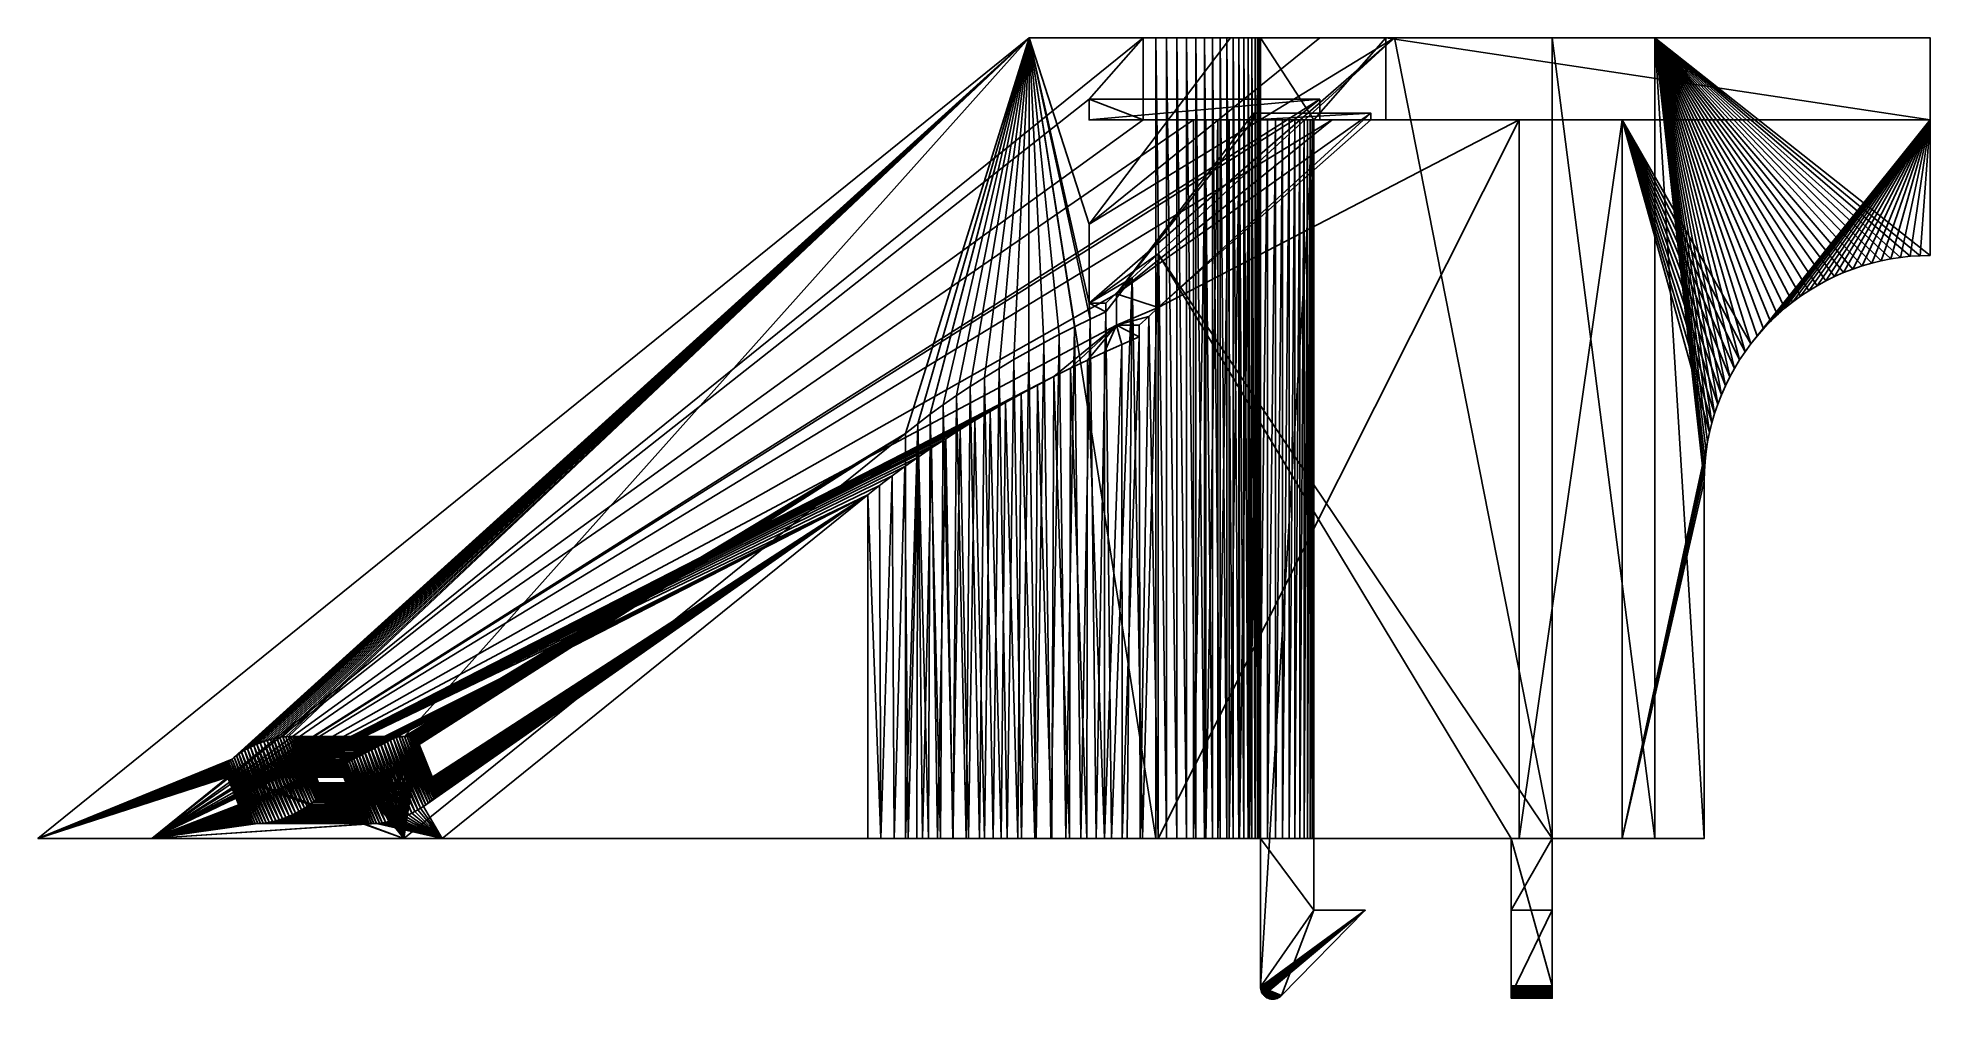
# Model space of a CAD drawing. Header units: inches. Extents: x -4.61 to 0, y -0.39 to 1.95.
import ezdxf

# ---------------------------------------------------------------- set-up
doc = ezdxf.new("R2010")
doc.units = ezdxf.units.IN
doc.header["$LTSCALE"] = 33.374815
doc.header["$MEASUREMENT"] = 0
for name, color, linetype in [('1', 7, 'CONTINUOUS'), ('10', 7, 'CONTINUOUS'), ('11', 7, 'CONTINUOUS'), ('12', 7, 'CONTINUOUS'), ('13', 7, 'CONTINUOUS'), ('14', 7, 'CONTINUOUS'), ('15', 7, 'CONTINUOUS'), ('16', 7, 'CONTINUOUS'), ('17', 7, 'CONTINUOUS'), ('18', 7, 'CONTINUOUS'), ('19', 7, 'CONTINUOUS'), ('2', 7, 'CONTINUOUS'), ('20', 7, 'CONTINUOUS'), ('21', 7, 'CONTINUOUS'), ('22', 7, 'CONTINUOUS'), ('23', 7, 'CONTINUOUS'), ('24', 7, 'CONTINUOUS'), ('25', 7, 'CONTINUOUS'), ('26', 7, 'CONTINUOUS'), ('27', 7, 'CONTINUOUS'), ('28', 7, 'CONTINUOUS'), ('29', 7, 'CONTINUOUS'), ('3', 7, 'CONTINUOUS'), ('30', 7, 'CONTINUOUS'), ('31', 7, 'CONTINUOUS'), ('32', 7, 'CONTINUOUS'), ('33', 7, 'CONTINUOUS'), ('34', 7, 'CONTINUOUS'), ('35', 7, 'CONTINUOUS'), ('36', 7, 'CONTINUOUS'), ('37', 7, 'CONTINUOUS'), ('38', 7, 'CONTINUOUS'), ('39', 7, 'CONTINUOUS'), ('4', 7, 'CONTINUOUS'), ('40', 7, 'CONTINUOUS'), ('41', 7, 'CONTINUOUS'), ('42', 7, 'CONTINUOUS'), ('43', 7, 'CONTINUOUS'), ('44', 7, 'CONTINUOUS'), ('45', 7, 'CONTINUOUS'), ('46', 7, 'CONTINUOUS'), ('47', 7, 'CONTINUOUS'), ('48', 7, 'CONTINUOUS'), ('49', 7, 'CONTINUOUS'), ('5', 7, 'CONTINUOUS'), ('50', 7, 'CONTINUOUS'), ('51', 7, 'CONTINUOUS'), ('6', 7, 'CONTINUOUS'), ('7', 7, 'CONTINUOUS'), ('8', 7, 'CONTINUOUS'), ('9', 7, 'CONTINUOUS')]:
    doc.layers.add(name, color=color, linetype=linetype)

msp = doc.modelspace()

# ---------------------------------------------------------------- linework, layer by layer
at = {"layer": '1', "color": 7, "linetype": 'CONTINUOUS', "true_color": 0xa3a3a3}
for points in [[(-1.5, 0, -0.1), (-1.5, 0, -0.3787), (-1.5, 1.75, -0.3787), (-1.5, 0, -0.1)], [(-1.5, -0.175), (-1.5, 0, -0.1), (-1.5, 1.75, -0.3787), (-1.5, -0.175)], [(-1.5, 1.75), (-1.5, -0.175), (-1.5, 1.75, -0.3787), (-1.5, 1.75)], [(-1.5, -0.175, -0.1), (-1.5, 0, -0.1), (-1.5, -0.175), (-1.5, -0.175, -0.1)]]:
    msp.add_3dface(points, dxfattribs=at)
at = {"layer": '10', "color": 7, "linetype": 'CONTINUOUS', "true_color": 0xa3a3a3}
for points in [[(-1.8787, 1.2928, -3), (-1.3613, 1.7662, -3), (-1.9804, 1.3261, -2.6875), (-1.8787, 1.2928, -3)], [(-1.9804, 1.3261, -2.6875), (-1.3613, 1.7662, -3), (-1.6467, 1.7662, -2.3538), (-1.9804, 1.3261, -2.6875)], [(-1.8787, 1.2928, -3), (-1.9804, 1.3261, -2.6875), (-1.9804, 1.25, -2.8758), (-1.8787, 1.2928, -3)], [(-1.9018, 1.2715, -3.0003), (-1.8787, 1.2928, -3), (-1.9804, 1.25, -2.8758), (-1.9018, 1.2715, -3.0003)], [(-1.925, 1.25, -3.0011), (-1.9018, 1.2715, -3.0003), (-1.9804, 1.25, -2.8758), (-1.925, 1.25, -3.0011)]]:
    msp.add_3dface(points, dxfattribs=at)
at = {"layer": '11', "color": 7, "linetype": 'CONTINUOUS', "true_color": 0xa3a3a3}
for points in [[(-1, 1.75, -3), (-1, 0, -3), (-0.75, 1.75, -2.5), (-1, 1.75, -3)], [(-0.75, 1.75, -2.5), (-1, 0, -3), (-0.75, 0, -2.5), (-0.75, 1.75, -2.5)]]:
    msp.add_3dface(points, dxfattribs=at)
at = {"layer": '12', "color": 7, "linetype": 'CONTINUOUS', "true_color": 0xa3a3a3}
for points in [[(-0.75, 1.75, -2.5), (-0.75, 0, -2.5), (-0.537, 0.9891, -2.5), (-0.75, 1.75, -2.5)], [(0, 1.75, -2.5), (-0.75, 1.75, -2.5), (-0.4363, 1.2049, -2.5), (0, 1.75, -2.5)], [(-0.4363, 1.2049, -2.5), (-0.75, 1.75, -2.5), (-0.4505, 1.1855, -2.5), (-0.4363, 1.2049, -2.5)], [(-0.4505, 1.1855, -2.5), (-0.75, 1.75, -2.5), (-0.4638, 1.1655, -2.5), (-0.4505, 1.1855, -2.5)], [(-0.4638, 1.1655, -2.5), (-0.75, 1.75, -2.5), (-0.4763, 1.1449, -2.5), (-0.4638, 1.1655, -2.5)], [(-0.4763, 1.1449, -2.5), (-0.75, 1.75, -2.5), (-0.4879, 1.1239, -2.5), (-0.4763, 1.1449, -2.5)], [(-0.4879, 1.1239, -2.5), (-0.75, 1.75, -2.5), (-0.4984, 1.1025, -2.5), (-0.4879, 1.1239, -2.5)], [(-0.4984, 1.1025, -2.5), (-0.75, 1.75, -2.5), (-0.5081, 1.0806, -2.5), (-0.4984, 1.1025, -2.5)], [(-0.5081, 1.0806, -2.5), (-0.75, 1.75, -2.5), (-0.5168, 1.0581, -2.5), (-0.5081, 1.0806, -2.5)], [(-0.5168, 1.0581, -2.5), (-0.75, 1.75, -2.5), (-0.5245, 1.0353, -2.5), (-0.5168, 1.0581, -2.5)], [(-0.5245, 1.0353, -2.5), (-0.75, 1.75, -2.5), (-0.5313, 1.0123, -2.5), (-0.5245, 1.0353, -2.5)], [(-0.5313, 1.0123, -2.5), (-0.75, 1.75, -2.5), (-0.537, 0.9891, -2.5), (-0.5313, 1.0123, -2.5)], [(-0.4214, 1.2235, -2.5), (0, 1.75, -2.5), (-0.4363, 1.2049, -2.5), (-0.4214, 1.2235, -2.5)], [(-0.4055, 1.2415, -2.5), (0, 1.75, -2.5), (-0.4214, 1.2235, -2.5), (-0.4055, 1.2415, -2.5)], [(-0.3889, 1.2589, -2.5), (0, 1.75, -2.5), (-0.4055, 1.2415, -2.5), (-0.3889, 1.2589, -2.5)], [(-0.3715, 1.2755, -2.5), (0, 1.75, -2.5), (-0.3889, 1.2589, -2.5), (-0.3715, 1.2755, -2.5)], [(-0.3535, 1.2914, -2.5), (0, 1.75, -2.5), (-0.3715, 1.2755, -2.5), (-0.3535, 1.2914, -2.5)], [(-0.3349, 1.3063, -2.5), (0, 1.75, -2.5), (-0.3535, 1.2914, -2.5), (-0.3349, 1.3063, -2.5)], [(-0.3155, 1.3205, -2.5), (0, 1.75, -2.5), (-0.3349, 1.3063, -2.5), (-0.3155, 1.3205, -2.5)], [(-0.2955, 1.3338, -2.5), (0, 1.75, -2.5), (-0.3155, 1.3205, -2.5), (-0.2955, 1.3338, -2.5)], [(-0.2749, 1.3463, -2.5), (0, 1.75, -2.5), (-0.2955, 1.3338, -2.5), (-0.2749, 1.3463, -2.5)], [(-0.2539, 1.3579, -2.5), (0, 1.75, -2.5), (-0.2749, 1.3463, -2.5), (-0.2539, 1.3579, -2.5)], [(-0.2325, 1.3684, -2.5), (0, 1.75, -2.5), (-0.2539, 1.3579, -2.5), (-0.2325, 1.3684, -2.5)], [(-0.2106, 1.3781, -2.5), (0, 1.75, -2.5), (-0.2325, 1.3684, -2.5), (-0.2106, 1.3781, -2.5)], [(-0.1881, 1.3868, -2.5), (0, 1.75, -2.5), (-0.2106, 1.3781, -2.5), (-0.1881, 1.3868, -2.5)], [(-0.1653, 1.3945, -2.5), (0, 1.75, -2.5), (-0.1881, 1.3868, -2.5), (-0.1653, 1.3945, -2.5)], [(-0.1423, 1.4013, -2.5), (0, 1.75, -2.5), (-0.1653, 1.3945, -2.5), (-0.1423, 1.4013, -2.5)], [(-0.1191, 1.407, -2.5), (0, 1.75, -2.5), (-0.1423, 1.4013, -2.5), (-0.1191, 1.407, -2.5)], [(-0.0957, 1.4116, -2.5), (0, 1.75, -2.5), (-0.1191, 1.407, -2.5), (-0.0957, 1.4116, -2.5)], [(-0.0721, 1.4152, -2.5), (0, 1.75, -2.5), (-0.0957, 1.4116, -2.5), (-0.0721, 1.4152, -2.5)], [(-0.0483, 1.4178, -2.5), (0, 1.75, -2.5), (-0.0721, 1.4152, -2.5), (-0.0483, 1.4178, -2.5)], [(-0.0243, 1.4194, -2.5), (0, 1.75, -2.5), (-0.0483, 1.4178, -2.5), (-0.0243, 1.4194, -2.5)], [(0, 1.42, -2.5), (0, 1.75, -2.5), (-0.0243, 1.4194, -2.5), (0, 1.42, -2.5)], [(-0.537, 0.9891, -2.5), (-0.75, 0, -2.5), (-0.5416, 0.9657, -2.5), (-0.537, 0.9891, -2.5)], [(-0.5416, 0.9657, -2.5), (-0.75, 0, -2.5), (-0.5452, 0.9421, -2.5), (-0.5416, 0.9657, -2.5)], [(-0.5452, 0.9421, -2.5), (-0.75, 0, -2.5), (-0.5478, 0.9183, -2.5), (-0.5452, 0.9421, -2.5)], [(-0.5478, 0.9183, -2.5), (-0.75, 0, -2.5), (-0.5494, 0.8943, -2.5), (-0.5478, 0.9183, -2.5)], [(-0.5494, 0.8943, -2.5), (-0.75, 0, -2.5), (-0.55, 0.87, -2.5), (-0.5494, 0.8943, -2.5)], [(-0.55, 0.87, -2.5), (-0.75, 0, -2.5), (-0.55, 0, -2.5), (-0.55, 0.87, -2.5)]]:
    msp.add_3dface(points, dxfattribs=at)
at = {"layer": '13', "color": 7, "linetype": 'CONTINUOUS', "true_color": 0xa3a3a3}
for points in [[(-1.63, -0.3616, -0.1), (-1.63, -0.3616), (-1.63, 1.95), (-1.63, -0.3616, -0.1)], [(-1.63, 0, -0.1), (-1.63, -0.3616, -0.1), (-1.63, 1.95), (-1.63, 0, -0.1)], [(-1.63, 0, -0.3787), (-1.63, 0, -0.1), (-1.63, 1.95), (-1.63, 0, -0.3787)], [(-1.63, 1.95, -0.3787), (-1.63, 0, -0.3787), (-1.63, 1.95), (-1.63, 1.95, -0.3787)]]:
    msp.add_3dface(points, dxfattribs=at)
at = {"layer": '14', "color": 7, "linetype": 'CONTINUOUS', "true_color": 0xa3a3a3}
msp.add_3dface([(-2.4939, 0, -3.3848), (-3.7147, 0, -4.6056), (-2.4939, 0.9866, -3.3848), (-2.4939, 0, -3.3848)], dxfattribs=at)
at = {"layer": '15', "color": 7, "linetype": 'CONTINUOUS', "true_color": 0xa3a3a3}
for points in [[(-4.6056, 0, -3.7147), (-1.8848, 0, -0.9939), (-2.1926, 1.95, -1.3017), (-4.6056, 0, -3.7147)], [(-1.8848, 0, -0.9939), (-1.8848, 1.95, -0.9939), (-2.1926, 1.95, -1.3017), (-1.8848, 0, -0.9939)]]:
    msp.add_3dface(points, dxfattribs=at)
at = {"layer": '16', "color": 7, "linetype": 'CONTINUOUS', "true_color": 0xa3a3a3}
for points in [[(-1.3039, 1.95, -3.13), (-0.9197, 0, -3.13), (-1.8787, 1.4242, -3.13), (-1.3039, 1.95, -3.13)], [(-0.9197, 1.95, -3.13), (-0.9197, 0, -3.13), (-1.3039, 1.95, -3.13), (-0.9197, 1.95, -3.13)], [(-1.8787, 1.4242, -3.13), (-0.9197, 0, -3.13), (-1.0197, 0, -3.13), (-1.8787, 1.4242, -3.13)], [(-1.8787, 0, -3.13), (-1.8787, 1.4242, -3.13), (-1.0197, 0, -3.13), (-1.8787, 0, -3.13)], [(-0.9197, -0.3594, -3.13), (-1.0197, -0.3594, -3.13), (-1.0197, 0, -3.13), (-0.9197, -0.3594, -3.13)], [(-0.9197, 0, -3.13), (-0.9197, -0.3594, -3.13), (-1.0197, 0, -3.13), (-0.9197, 0, -3.13)]]:
    msp.add_3dface(points, dxfattribs=at)
at = {"layer": '17', "color": 7, "linetype": 'CONTINUOUS', "true_color": 0xa3a3a3}
for points in [[(-1.8848, 1.95, -0.9939), (-1.8848, 0, -0.9939), (-1.8585, 0, -0.9664), (-1.8848, 1.95, -0.9939)], [(-1.8848, 1.95, -0.9939), (-1.8585, 0, -0.9664), (-1.8584, 1.95, -0.9662), (-1.8848, 1.95, -0.9939)], [(-1.8585, 0, -0.9664), (-1.8335, 0, -0.9379), (-1.8584, 1.95, -0.9662), (-1.8585, 0, -0.9664)], [(-1.8584, 1.95, -0.9662), (-1.8335, 0, -0.9379), (-1.8333, 1.95, -0.9376), (-1.8584, 1.95, -0.9662)], [(-1.8335, 0, -0.9379), (-1.8098, 0, -0.9083), (-1.8333, 1.95, -0.9376), (-1.8335, 0, -0.9379)], [(-1.8333, 1.95, -0.9376), (-1.8098, 0, -0.9083), (-1.8096, 1.95, -0.908), (-1.8333, 1.95, -0.9376)], [(-1.8098, 0, -0.9083), (-1.7873, 0, -0.8777), (-1.8096, 1.95, -0.908), (-1.8098, 0, -0.9083)], [(-1.8096, 1.95, -0.908), (-1.7873, 0, -0.8777), (-1.7873, 1.95, -0.8776), (-1.8096, 1.95, -0.908)], [(-1.7873, 0, -0.8777), (-1.7663, 0, -0.8461), (-1.7873, 1.95, -0.8776), (-1.7873, 0, -0.8777)], [(-1.7873, 1.95, -0.8776), (-1.7663, 0, -0.8461), (-1.7663, 1.95, -0.8462), (-1.7873, 1.95, -0.8776)], [(-1.7663, 0, -0.8461), (-1.7466, 0, -0.8137), (-1.7663, 1.95, -0.8462), (-1.7663, 0, -0.8461)], [(-1.7663, 1.95, -0.8462), (-1.7466, 0, -0.8137), (-1.7466, 1.95, -0.8137), (-1.7663, 1.95, -0.8462)], [(-1.7466, 0, -0.8137), (-1.7283, 0, -0.7804), (-1.7466, 1.95, -0.8137), (-1.7466, 0, -0.8137)], [(-1.7466, 1.95, -0.8137), (-1.7283, 0, -0.7804), (-1.7283, 1.95, -0.7804), (-1.7466, 1.95, -0.8137)], [(-1.7283, 0, -0.7804), (-1.7115, 0, -0.7464), (-1.7283, 1.95, -0.7804), (-1.7283, 0, -0.7804)], [(-1.7283, 1.95, -0.7804), (-1.7115, 0, -0.7464), (-1.7115, 1.95, -0.7463), (-1.7283, 1.95, -0.7804)], [(-1.7115, 0, -0.7464), (-1.6962, 0, -0.7116), (-1.7115, 1.95, -0.7463), (-1.7115, 0, -0.7464)], [(-1.7115, 1.95, -0.7463), (-1.6962, 0, -0.7116), (-1.6962, 1.95, -0.7116), (-1.7115, 1.95, -0.7463)], [(-1.6962, 0, -0.7116), (-1.6825, 0, -0.6762), (-1.6962, 1.95, -0.7116), (-1.6962, 0, -0.7116)], [(-1.6962, 1.95, -0.7116), (-1.6825, 0, -0.6762), (-1.6825, 1.95, -0.6763), (-1.6962, 1.95, -0.7116)], [(-1.6825, 0, -0.6762), (-1.6703, 0, -0.6403), (-1.6825, 1.95, -0.6763), (-1.6825, 0, -0.6762)], [(-1.6825, 1.95, -0.6763), (-1.6703, 0, -0.6403), (-1.6703, 1.95, -0.6403), (-1.6825, 1.95, -0.6763)], [(-1.6703, 0, -0.6403), (-1.6596, 0, -0.6039), (-1.6703, 1.95, -0.6403), (-1.6703, 0, -0.6403)], [(-1.6703, 1.95, -0.6403), (-1.6596, 0, -0.6039), (-1.6596, 1.95, -0.6038), (-1.6703, 1.95, -0.6403)], [(-1.6596, 0, -0.6039), (-1.6506, 0, -0.567), (-1.6596, 1.95, -0.6038), (-1.6596, 0, -0.6039)], [(-1.6596, 1.95, -0.6038), (-1.6506, 0, -0.567), (-1.6506, 1.95, -0.5669), (-1.6596, 1.95, -0.6038)], [(-1.6506, 0, -0.567), (-1.6432, 0, -0.5298), (-1.6506, 1.95, -0.5669), (-1.6506, 0, -0.567)], [(-1.6506, 1.95, -0.5669), (-1.6432, 0, -0.5298), (-1.6432, 1.95, -0.5299), (-1.6506, 1.95, -0.5669)], [(-1.6432, 0, -0.5298), (-1.6374, 0, -0.4922), (-1.6432, 1.95, -0.5299), (-1.6432, 0, -0.5298)], [(-1.6432, 1.95, -0.5299), (-1.6374, 0, -0.4922), (-1.6375, 1.95, -0.4926), (-1.6432, 1.95, -0.5299)], [(-1.6374, 0, -0.4922), (-1.6333, 0, -0.4545), (-1.6375, 1.95, -0.4926), (-1.6374, 0, -0.4922)], [(-1.6375, 1.95, -0.4926), (-1.6333, 0, -0.4545), (-1.6334, 1.95, -0.4549), (-1.6375, 1.95, -0.4926)], [(-1.6333, 0, -0.4545), (-1.6308, 0, -0.4167), (-1.6334, 1.95, -0.4549), (-1.6333, 0, -0.4545)], [(-1.6334, 1.95, -0.4549), (-1.6308, 0, -0.4167), (-1.6309, 1.95, -0.417), (-1.6334, 1.95, -0.4549)], [(-1.63, 0, -0.3787), (-1.63, 1.95, -0.3787), (-1.6309, 1.95, -0.417), (-1.63, 0, -0.3787)], [(-1.6308, 0, -0.4167), (-1.63, 0, -0.3787), (-1.6309, 1.95, -0.417), (-1.6308, 0, -0.4167)]]:
    msp.add_3dface(points, dxfattribs=at)
at = {"layer": '18', "color": 7, "linetype": 'CONTINUOUS', "true_color": 0xa3a3a3}
for points in [[(-1.8787, 1.4242, -3.13), (-1.9167, 0, -3.1308), (-1.9421, 1.3653, -3.1323), (-1.8787, 1.4242, -3.13)], [(-1.8787, 1.4242, -3.13), (-1.8787, 0, -3.13), (-1.9167, 0, -3.1308), (-1.8787, 1.4242, -3.13)], [(-2.0061, 1.2828, -3.1394), (-2.0061, 1.3038, -3.1394), (-1.9421, 1.3653, -3.1323), (-2.0061, 1.2828, -3.1394)], [(-1.9922, 0, -3.1374), (-2.0061, 1.2828, -3.1394), (-1.9421, 1.3653, -3.1323), (-1.9922, 0, -3.1374)], [(-1.9545, 0, -3.1333), (-1.9922, 0, -3.1374), (-1.9421, 1.3653, -3.1323), (-1.9545, 0, -3.1333)], [(-1.9167, 0, -3.1308), (-1.9545, 0, -3.1333), (-1.9421, 1.3653, -3.1323), (-1.9167, 0, -3.1308)], [(-2.1198, 1.227, -3.1639), (-2.0823, 1.2461, -3.154), (-2.1039, 0, -3.1596), (-2.1198, 1.227, -3.1639)], [(-2.1039, 0, -3.1596), (-2.0823, 1.2461, -3.154), (-2.067, 0, -3.1506), (-2.1039, 0, -3.1596)], [(-2.0823, 1.2461, -3.154), (-2.0444, 1.2647, -3.1458), (-2.067, 0, -3.1506), (-2.0823, 1.2461, -3.154)], [(-2.067, 0, -3.1506), (-2.0444, 1.2647, -3.1458), (-2.0298, 0, -3.1432), (-2.067, 0, -3.1506)], [(-2.0444, 1.2647, -3.1458), (-2.0061, 1.2828, -3.1394), (-2.0298, 0, -3.1432), (-2.0444, 1.2647, -3.1458)], [(-2.0298, 0, -3.1432), (-2.0061, 1.2828, -3.1394), (-1.9922, 0, -3.1374), (-2.0298, 0, -3.1432)], [(-2.1935, 1.187, -3.189), (-2.1569, 1.2073, -3.1756), (-2.1762, 0, -3.1825), (-2.1935, 1.187, -3.189)], [(-2.1762, 0, -3.1825), (-2.1569, 1.2073, -3.1756), (-2.1403, 0, -3.1703), (-2.1762, 0, -3.1825)], [(-2.1569, 1.2073, -3.1756), (-2.1198, 1.227, -3.1639), (-2.1403, 0, -3.1703), (-2.1569, 1.2073, -3.1756)], [(-2.1403, 0, -3.1703), (-2.1198, 1.227, -3.1639), (-2.1039, 0, -3.1596), (-2.1403, 0, -3.1703)], [(-2.2661, 1.1447, -3.2211), (-2.23, 1.1662, -3.2042), (-2.2464, 0, -3.2115), (-2.2661, 1.1447, -3.2211)], [(-2.2464, 0, -3.2115), (-2.23, 1.1662, -3.2042), (-2.2116, 0, -3.1962), (-2.2464, 0, -3.2115)], [(-2.23, 1.1662, -3.2042), (-2.1935, 1.187, -3.189), (-2.2116, 0, -3.1962), (-2.23, 1.1662, -3.2042)], [(-2.2116, 0, -3.1962), (-2.1935, 1.187, -3.189), (-2.1762, 0, -3.1825), (-2.2116, 0, -3.1962)], [(-2.3361, 1.1008, -3.2599), (-2.3016, 1.1229, -3.2397), (-2.3137, 0, -3.2466), (-2.3361, 1.1008, -3.2599)], [(-2.3137, 0, -3.2466), (-2.3016, 1.1229, -3.2397), (-2.2804, 0, -3.2283), (-2.3137, 0, -3.2466)], [(-2.3016, 1.1229, -3.2397), (-2.2661, 1.1447, -3.2211), (-2.2804, 0, -3.2283), (-2.3016, 1.1229, -3.2397)], [(-2.2804, 0, -3.2283), (-2.2661, 1.1447, -3.2211), (-2.2464, 0, -3.2115), (-2.2804, 0, -3.2283)], [(-2.4019, 1.0559, -3.3051), (-2.3695, 1.0785, -3.2817), (-2.3777, 0, -3.2873), (-2.4019, 1.0559, -3.3051)], [(-2.3777, 0, -3.2873), (-2.3695, 1.0785, -3.2817), (-2.3461, 0, -3.2663), (-2.3777, 0, -3.2873)], [(-2.3695, 1.0785, -3.2817), (-2.3361, 1.1008, -3.2599), (-2.3461, 0, -3.2663), (-2.3695, 1.0785, -3.2817)], [(-2.3461, 0, -3.2663), (-2.3361, 1.1008, -3.2599), (-2.3137, 0, -3.2466), (-2.3461, 0, -3.2663)], [(-2.4641, 1.01, -3.3566), (-2.4335, 1.0331, -3.33), (-2.4379, 0, -3.3335), (-2.4641, 1.01, -3.3566)], [(-2.4379, 0, -3.3335), (-2.4335, 1.0331, -3.33), (-2.4083, 0, -3.3098), (-2.4379, 0, -3.3335)], [(-2.4335, 1.0331, -3.33), (-2.4019, 1.0559, -3.3051), (-2.4083, 0, -3.3098), (-2.4335, 1.0331, -3.33)], [(-2.4083, 0, -3.3098), (-2.4019, 1.0559, -3.3051), (-2.3777, 0, -3.2873), (-2.4083, 0, -3.3098)], [(-2.4939, 0, -3.3848), (-2.4939, 0.9866, -3.3848), (-2.4641, 1.01, -3.3566), (-2.4939, 0, -3.3848)], [(-2.4939, 0, -3.3848), (-2.4641, 1.01, -3.3566), (-2.4664, 0, -3.3585), (-2.4939, 0, -3.3848)], [(-2.4664, 0, -3.3585), (-2.4641, 1.01, -3.3566), (-2.4379, 0, -3.3335), (-2.4664, 0, -3.3585)]]:
    msp.add_3dface(points, dxfattribs=at)
at = {"layer": '19', "color": 7, "linetype": 'CONTINUOUS', "true_color": 0xa3a3a3}
for points in [[(-4.6056, 0, -3.7147), (-2.1926, 1.95, -1.3017), (-4.1327, 0.1933, -3.7092), (-4.6056, 0, -3.7147)], [(-4.1327, 0.1933, -3.7092), (-2.1926, 1.95, -1.3017), (-4.1277, 0.1976, -3.7035), (-4.1327, 0.1933, -3.7092)], [(-4.1277, 0.1976, -3.7035), (-2.1926, 1.95, -1.3017), (-4.1222, 0.2019, -3.6984), (-4.1277, 0.1976, -3.7035)], [(-4.1222, 0.2019, -3.6984), (-2.1926, 1.95, -1.3017), (-4.1162, 0.2062, -3.6937), (-4.1222, 0.2019, -3.6984)], [(-4.1162, 0.2062, -3.6937), (-2.1926, 1.95, -1.3017), (-4.1096, 0.2105, -3.6897), (-4.1162, 0.2062, -3.6937)], [(-4.1096, 0.2105, -3.6897), (-2.1926, 1.95, -1.3017), (-4.1028, 0.2146, -3.6863), (-4.1096, 0.2105, -3.6897)], [(-4.1028, 0.2146, -3.6863), (-2.1926, 1.95, -1.3017), (-4.0956, 0.2186, -3.6836), (-4.1028, 0.2146, -3.6863)], [(-4.0956, 0.2186, -3.6836), (-2.1926, 1.95, -1.3017), (-4.088, 0.2225, -3.6816), (-4.0956, 0.2186, -3.6836)], [(-4.088, 0.2225, -3.6816), (-2.1926, 1.95, -1.3017), (-4.0802, 0.2262, -3.6802), (-4.088, 0.2225, -3.6816)], [(-4.0802, 0.2262, -3.6802), (-2.1926, 1.95, -1.3017), (-4.0723, 0.2297, -3.6796), (-4.0802, 0.2262, -3.6802)], [(-4.0723, 0.2297, -3.6796), (-2.1926, 1.95, -1.3017), (-4.0642, 0.2329, -3.6797), (-4.0723, 0.2297, -3.6796)], [(-4.0642, 0.2329, -3.6797), (-2.1926, 1.95, -1.3017), (-4.056, 0.2359, -3.6805), (-4.0642, 0.2329, -3.6797)], [(-4.056, 0.2359, -3.6805), (-2.1926, 1.95, -1.3017), (-4.0478, 0.2386, -3.682), (-4.056, 0.2359, -3.6805)], [(-4.0478, 0.2386, -3.682), (-2.1926, 1.95, -1.3017), (-4.0397, 0.241, -3.6841), (-4.0478, 0.2386, -3.682)], [(-4.0397, 0.241, -3.6841), (-2.1926, 1.95, -1.3017), (-4.0318, 0.243, -3.687), (-4.0397, 0.241, -3.6841)], [(-4.0318, 0.243, -3.687), (-2.1926, 1.95, -1.3017), (-4.024, 0.2448, -3.6906), (-4.0318, 0.243, -3.687)], [(-4.024, 0.2448, -3.6906), (-2.1926, 1.95, -1.3017), (-4.0164, 0.2462, -3.6947), (-4.024, 0.2448, -3.6906)], [(-4.0164, 0.2462, -3.6947), (-2.1926, 1.95, -1.3017), (-4.0092, 0.2472, -3.6994), (-4.0164, 0.2462, -3.6947)], [(-4.0092, 0.2472, -3.6994), (-2.1926, 1.95, -1.3017), (-4.0023, 0.2478, -3.7047), (-4.0092, 0.2472, -3.6994)], [(-4.0023, 0.2478, -3.7047), (-2.1926, 1.95, -1.3017), (-3.9958, 0.248, -3.7106), (-4.0023, 0.2478, -3.7047)], [(-2.1926, 1.95, -1.3017), (-3.713, 0.248, -3.9934), (-3.9958, 0.248, -3.7106), (-2.1926, 1.95, -1.3017)], [(-2.1926, 1.95, -1.3017), (-2.4939, 0.9866, -3.3848), (-3.713, 0.248, -3.9934), (-2.1926, 1.95, -1.3017)], [(-2.4939, 0.9866, -3.3848), (-2.1926, 1.95, -1.3017), (-2.4641, 1.01, -3.3566), (-2.4939, 0.9866, -3.3848)], [(-2.1926, 1.95, -1.3017), (-2.4335, 1.0331, -3.33), (-2.4641, 1.01, -3.3566), (-2.1926, 1.95, -1.3017)], [(-2.1926, 1.95, -1.3017), (-2.4019, 1.0559, -3.3051), (-2.4335, 1.0331, -3.33), (-2.1926, 1.95, -1.3017)], [(-2.1926, 1.95, -1.3017), (-2.3695, 1.0785, -3.2817), (-2.4019, 1.0559, -3.3051), (-2.1926, 1.95, -1.3017)], [(-2.1926, 1.95, -1.3017), (-2.3361, 1.1008, -3.2599), (-2.3695, 1.0785, -3.2817), (-2.1926, 1.95, -1.3017)], [(-2.1926, 1.95, -1.3017), (-2.3016, 1.1229, -3.2397), (-2.3361, 1.1008, -3.2599), (-2.1926, 1.95, -1.3017)], [(-2.1926, 1.95, -1.3017), (-2.2661, 1.1447, -3.2211), (-2.3016, 1.1229, -3.2397), (-2.1926, 1.95, -1.3017)], [(-2.1926, 1.95, -1.3017), (-2.23, 1.1662, -3.2042), (-2.2661, 1.1447, -3.2211), (-2.1926, 1.95, -1.3017)], [(-2.1926, 1.95, -1.3017), (-2.1935, 1.187, -3.189), (-2.23, 1.1662, -3.2042), (-2.1926, 1.95, -1.3017)], [(-2.1926, 1.95, -1.3017), (-2.1569, 1.2073, -3.1756), (-2.1935, 1.187, -3.189), (-2.1926, 1.95, -1.3017)], [(-2.1926, 1.95, -1.3017), (-2.0444, 1.2647, -3.1458), (-2.0823, 1.2461, -3.154), (-2.1926, 1.95, -1.3017)], [(-2.0444, 1.2647, -3.1458), (-2.1926, 1.95, -1.3017), (-2.0472, 1.3038, -3.0462), (-2.0444, 1.2647, -3.1458)], [(-2.1926, 1.95, -1.3017), (-2.0823, 1.2461, -3.154), (-2.1198, 1.227, -3.1639), (-2.1926, 1.95, -1.3017)], [(-2.1926, 1.95, -1.3017), (-2.1198, 1.227, -3.1639), (-2.1569, 1.2073, -3.1756), (-2.1926, 1.95, -1.3017)], [(-2.1926, 1.95, -1.3017), (-1.4855, 1.95, -2.0088), (-2.0472, 1.4961, -2.5704), (-2.1926, 1.95, -1.3017)], [(-2.0472, 1.3038, -3.0462), (-2.1926, 1.95, -1.3017), (-2.0472, 1.4961, -2.5704), (-2.0472, 1.3038, -3.0462)], [(-2.0061, 1.2828, -3.1394), (-2.0444, 1.2647, -3.1458), (-2.0472, 1.3038, -3.0462), (-2.0061, 1.2828, -3.1394)], [(-2.4939, 0.9866, -3.3848), (-3.7147, 0, -4.6056), (-3.6799, 0.2275, -4.0774), (-2.4939, 0.9866, -3.3848)], [(-3.713, 0.248, -3.9934), (-2.4939, 0.9866, -3.3848), (-3.7069, 0.2479, -3.9998), (-3.713, 0.248, -3.9934)], [(-3.7069, 0.2479, -3.9998), (-2.4939, 0.9866, -3.3848), (-3.7014, 0.2475, -4.0065), (-3.7069, 0.2479, -3.9998)], [(-3.7014, 0.2475, -4.0065), (-2.4939, 0.9866, -3.3848), (-3.6965, 0.2466, -4.0135), (-3.7014, 0.2475, -4.0065)], [(-3.6965, 0.2466, -4.0135), (-2.4939, 0.9866, -3.3848), (-3.6921, 0.2453, -4.021), (-3.6965, 0.2466, -4.0135)], [(-3.6921, 0.2453, -4.021), (-2.4939, 0.9866, -3.3848), (-3.6883, 0.2437, -4.0288), (-3.6921, 0.2453, -4.021)], [(-3.6883, 0.2437, -4.0288), (-2.4939, 0.9866, -3.3848), (-3.6852, 0.2418, -4.0366), (-3.6883, 0.2437, -4.0288)], [(-3.6852, 0.2418, -4.0366), (-2.4939, 0.9866, -3.3848), (-3.6828, 0.2396, -4.0445), (-3.6852, 0.2418, -4.0366)], [(-3.6828, 0.2396, -4.0445), (-2.4939, 0.9866, -3.3848), (-3.681, 0.2371, -4.0526), (-3.6828, 0.2396, -4.0445)], [(-3.681, 0.2371, -4.0526), (-2.4939, 0.9866, -3.3848), (-3.6799, 0.2342, -4.0608), (-3.681, 0.2371, -4.0526)], [(-3.6799, 0.2342, -4.0608), (-2.4939, 0.9866, -3.3848), (-3.6795, 0.231, -4.0691), (-3.6799, 0.2342, -4.0608)], [(-3.6795, 0.231, -4.0691), (-2.4939, 0.9866, -3.3848), (-3.6799, 0.2275, -4.0774), (-3.6795, 0.231, -4.0691)], [(-3.713, 0.248, -3.9934), (-3.7195, 0.2478, -3.9876), (-3.9958, 0.248, -3.7106), (-3.713, 0.248, -3.9934)], [(-3.9958, 0.248, -3.7106), (-3.7195, 0.2478, -3.9876), (-3.9897, 0.2479, -3.7169), (-3.9958, 0.248, -3.7106)], [(-3.9897, 0.2479, -3.7169), (-3.7195, 0.2478, -3.9876), (-3.9843, 0.2475, -3.7236), (-3.9897, 0.2479, -3.7169)], [(-3.7195, 0.2478, -3.9876), (-3.7263, 0.2472, -3.9823), (-3.9843, 0.2475, -3.7236), (-3.7195, 0.2478, -3.9876)], [(-3.9843, 0.2475, -3.7236), (-3.7263, 0.2472, -3.9823), (-3.9793, 0.2466, -3.7307), (-3.9843, 0.2475, -3.7236)], [(-3.7263, 0.2472, -3.9823), (-3.7335, 0.2462, -3.9776), (-3.9793, 0.2466, -3.7307), (-3.7263, 0.2472, -3.9823)], [(-3.9793, 0.2466, -3.7307), (-3.7335, 0.2462, -3.9776), (-3.9749, 0.2453, -3.7382), (-3.9793, 0.2466, -3.7307)], [(-3.7335, 0.2462, -3.9776), (-3.7411, 0.2448, -3.9734), (-3.9749, 0.2453, -3.7382), (-3.7335, 0.2462, -3.9776)], [(-3.9749, 0.2453, -3.7382), (-3.7411, 0.2448, -3.9734), (-3.9711, 0.2437, -3.7459), (-3.9749, 0.2453, -3.7382)], [(-3.7411, 0.2448, -3.9734), (-3.749, 0.243, -3.9698), (-3.9711, 0.2437, -3.7459), (-3.7411, 0.2448, -3.9734)], [(-3.9711, 0.2437, -3.7459), (-3.749, 0.243, -3.9698), (-3.968, 0.2418, -3.7538), (-3.9711, 0.2437, -3.7459)], [(-3.749, 0.243, -3.9698), (-3.7569, 0.241, -3.967), (-3.968, 0.2418, -3.7538), (-3.749, 0.243, -3.9698)], [(-3.968, 0.2418, -3.7538), (-3.7569, 0.241, -3.967), (-3.9656, 0.2396, -3.7617), (-3.968, 0.2418, -3.7538)], [(-3.7569, 0.241, -3.967), (-3.7649, 0.2386, -3.9648), (-3.9656, 0.2396, -3.7617), (-3.7569, 0.241, -3.967)], [(-3.9656, 0.2396, -3.7617), (-3.7649, 0.2386, -3.9648), (-3.9639, 0.2371, -3.7698), (-3.9656, 0.2396, -3.7617)], [(-3.7649, 0.2386, -3.9648), (-3.7732, 0.2359, -3.9633), (-3.9639, 0.2371, -3.7698), (-3.7649, 0.2386, -3.9648)], [(-3.9639, 0.2371, -3.7698), (-3.7732, 0.2359, -3.9633), (-3.9628, 0.2342, -3.778), (-3.9639, 0.2371, -3.7698)], [(-3.7732, 0.2359, -3.9633), (-3.7814, 0.2329, -3.9625), (-3.9628, 0.2342, -3.778), (-3.7732, 0.2359, -3.9633)], [(-3.9628, 0.2342, -3.778), (-3.7814, 0.2329, -3.9625), (-3.9624, 0.231, -3.7863), (-3.9628, 0.2342, -3.778)], [(-3.9624, 0.231, -3.7863), (-3.7894, 0.2297, -3.9624), (-3.9628, 0.2275, -3.7945), (-3.9624, 0.231, -3.7863)], [(-3.7814, 0.2329, -3.9625), (-3.7894, 0.2297, -3.9624), (-3.9624, 0.231, -3.7863), (-3.7814, 0.2329, -3.9625)], [(-4.1371, 0.189, -3.7154), (-4.6056, 0, -3.7147), (-4.1327, 0.1933, -3.7092), (-4.1371, 0.189, -3.7154)], [(-4.1409, 0.1848, -3.7221), (-4.6056, 0, -3.7147), (-4.1371, 0.189, -3.7154), (-4.1409, 0.1848, -3.7221)], [(-4.144, 0.1807, -3.7291), (-4.6056, 0, -3.7147), (-4.1409, 0.1848, -3.7221), (-4.144, 0.1807, -3.7291)], [(-4.0023, 0.1864, -3.8567), (-3.858, 0.1848, -4.005), (-4.0092, 0.1823, -3.86), (-4.0023, 0.1864, -3.8567)], [(-3.858, 0.1848, -4.005), (-3.8612, 0.1807, -4.0119), (-4.0092, 0.1823, -3.86), (-3.858, 0.1848, -4.005)], [(-3.9958, 0.1907, -3.8526), (-3.8542, 0.189, -3.9983), (-4.0023, 0.1864, -3.8567), (-3.9958, 0.1907, -3.8526)], [(-3.8542, 0.189, -3.9983), (-3.858, 0.1848, -4.005), (-4.0023, 0.1864, -3.8567), (-3.8542, 0.189, -3.9983)], [(-3.9897, 0.195, -3.848), (-3.8498, 0.1933, -3.992), (-3.9958, 0.1907, -3.8526), (-3.9897, 0.195, -3.848)], [(-3.8498, 0.1933, -3.992), (-3.8542, 0.189, -3.9983), (-3.9958, 0.1907, -3.8526), (-3.8498, 0.1933, -3.992)], [(-3.9843, 0.1993, -3.8428), (-3.8449, 0.1976, -3.9863), (-3.9897, 0.195, -3.848), (-3.9843, 0.1993, -3.8428)], [(-3.8449, 0.1976, -3.9863), (-3.8498, 0.1933, -3.992), (-3.9897, 0.195, -3.848), (-3.8449, 0.1976, -3.9863)], [(-3.9793, 0.2036, -3.8371), (-3.8394, 0.2019, -3.9812), (-3.9843, 0.1993, -3.8428), (-3.9793, 0.2036, -3.8371)], [(-3.8394, 0.2019, -3.9812), (-3.8449, 0.1976, -3.9863), (-3.9843, 0.1993, -3.8428), (-3.8394, 0.2019, -3.9812)], [(-3.9749, 0.2079, -3.8309), (-3.8333, 0.2062, -3.9766), (-3.9793, 0.2036, -3.8371), (-3.9749, 0.2079, -3.8309)], [(-3.8333, 0.2062, -3.9766), (-3.8394, 0.2019, -3.9812), (-3.9793, 0.2036, -3.8371), (-3.8333, 0.2062, -3.9766)], [(-3.9711, 0.2121, -3.8242), (-3.8268, 0.2105, -3.9725), (-3.9749, 0.2079, -3.8309), (-3.9711, 0.2121, -3.8242)], [(-3.8268, 0.2105, -3.9725), (-3.8333, 0.2062, -3.9766), (-3.9749, 0.2079, -3.8309), (-3.8268, 0.2105, -3.9725)], [(-3.968, 0.2162, -3.8172), (-3.82, 0.2146, -3.9691), (-3.9711, 0.2121, -3.8242), (-3.968, 0.2162, -3.8172)], [(-3.82, 0.2146, -3.9691), (-3.8268, 0.2105, -3.9725), (-3.9711, 0.2121, -3.8242), (-3.82, 0.2146, -3.9691)], [(-3.9656, 0.2201, -3.81), (-3.8128, 0.2186, -3.9664), (-3.968, 0.2162, -3.8172), (-3.9656, 0.2201, -3.81)], [(-3.8128, 0.2186, -3.9664), (-3.82, 0.2146, -3.9691), (-3.968, 0.2162, -3.8172), (-3.8128, 0.2186, -3.9664)], [(-3.9639, 0.2239, -3.8024), (-3.8052, 0.2225, -3.9644), (-3.9656, 0.2201, -3.81), (-3.9639, 0.2239, -3.8024)], [(-3.8052, 0.2225, -3.9644), (-3.8128, 0.2186, -3.9664), (-3.9656, 0.2201, -3.81), (-3.8052, 0.2225, -3.9644)], [(-3.9628, 0.2275, -3.7945), (-3.7973, 0.2262, -3.963), (-3.9639, 0.2239, -3.8024), (-3.9628, 0.2275, -3.7945)], [(-3.7973, 0.2262, -3.963), (-3.8052, 0.2225, -3.9644), (-3.9639, 0.2239, -3.8024), (-3.7973, 0.2262, -3.963)], [(-3.7894, 0.2297, -3.9624), (-3.7973, 0.2262, -3.963), (-3.9628, 0.2275, -3.7945), (-3.7894, 0.2297, -3.9624)], [(-3.7195, 0.1864, -4.1395), (-3.7147, 0, -4.6056), (-3.7263, 0.1823, -4.1429), (-3.7195, 0.1864, -4.1395)], [(-3.713, 0.1907, -4.1354), (-3.7147, 0, -4.6056), (-3.7195, 0.1864, -4.1395), (-3.713, 0.1907, -4.1354)], [(-3.6799, 0.2275, -4.0774), (-3.7147, 0, -4.6056), (-3.681, 0.2239, -4.0853), (-3.6799, 0.2275, -4.0774)], [(-3.681, 0.2239, -4.0853), (-3.7147, 0, -4.6056), (-3.6828, 0.2201, -4.0928), (-3.681, 0.2239, -4.0853)], [(-3.6828, 0.2201, -4.0928), (-3.7147, 0, -4.6056), (-3.6852, 0.2162, -4.1001), (-3.6828, 0.2201, -4.0928)], [(-3.6852, 0.2162, -4.1001), (-3.7147, 0, -4.6056), (-3.6883, 0.2121, -4.107), (-3.6852, 0.2162, -4.1001)], [(-3.6883, 0.2121, -4.107), (-3.7147, 0, -4.6056), (-3.6921, 0.2079, -4.1137), (-3.6883, 0.2121, -4.107)], [(-3.6921, 0.2079, -4.1137), (-3.7147, 0, -4.6056), (-3.6965, 0.2036, -4.12), (-3.6921, 0.2079, -4.1137)], [(-3.6965, 0.2036, -4.12), (-3.7147, 0, -4.6056), (-3.7014, 0.1993, -4.1257), (-3.6965, 0.2036, -4.12)], [(-3.7014, 0.1993, -4.1257), (-3.7147, 0, -4.6056), (-3.7069, 0.195, -4.1308), (-3.7014, 0.1993, -4.1257)], [(-3.7069, 0.195, -4.1308), (-3.7147, 0, -4.6056), (-3.713, 0.1907, -4.1354), (-3.7069, 0.195, -4.1308)], [(-4.1464, 0.1768, -3.7363), (-4.6056, 0, -3.7147), (-4.144, 0.1807, -3.7291), (-4.1464, 0.1768, -3.7363)], [(-4.1481, 0.173, -3.7439), (-4.6056, 0, -3.7147), (-4.1464, 0.1768, -3.7363), (-4.1481, 0.173, -3.7439)], [(-4.1492, 0.1694, -3.7518), (-4.6056, 0, -3.7147), (-4.1481, 0.173, -3.7439), (-4.1492, 0.1694, -3.7518)], [(-4.1496, 0.1659, -3.76), (-4.6056, 0, -3.7147), (-4.1492, 0.1694, -3.7518), (-4.1496, 0.1659, -3.76)], [(-4.6056, 0, -3.7147), (-4.1496, 0.1659, -3.76), (-4.1492, 0.1627, -3.7684), (-4.6056, 0, -3.7147)], [(-4.1481, 0.1598, -3.7766), (-4.6056, 0, -3.7147), (-4.1492, 0.1627, -3.7684), (-4.1481, 0.1598, -3.7766)], [(-4.1464, 0.1573, -3.7846), (-4.6056, 0, -3.7147), (-4.1481, 0.1598, -3.7766), (-4.1464, 0.1573, -3.7846)], [(-4.144, 0.1551, -3.7925), (-4.6056, 0, -3.7147), (-4.1464, 0.1573, -3.7846), (-4.144, 0.1551, -3.7925)], [(-4.1409, 0.1532, -3.8004), (-4.6056, 0, -3.7147), (-4.144, 0.1551, -3.7925), (-4.1409, 0.1532, -3.8004)], [(-4.1371, 0.1516, -3.8081), (-4.6056, 0, -3.7147), (-4.1409, 0.1532, -3.8004), (-4.1371, 0.1516, -3.8081)], [(-3.7147, 0, -4.6056), (-4.6056, 0, -3.7147), (-4.1371, 0.1516, -3.8081), (-3.7147, 0, -4.6056)], [(-4.1327, 0.1503, -3.8156), (-3.7147, 0, -4.6056), (-4.1371, 0.1516, -3.8081), (-4.1327, 0.1503, -3.8156)], [(-4.1277, 0.1495, -3.8227), (-3.7147, 0, -4.6056), (-4.1327, 0.1503, -3.8156), (-4.1277, 0.1495, -3.8227)], [(-4.1222, 0.149, -3.8294), (-3.7147, 0, -4.6056), (-4.1277, 0.1495, -3.8227), (-4.1222, 0.149, -3.8294)], [(-4.1162, 0.1489, -3.8357), (-3.7147, 0, -4.6056), (-4.1222, 0.149, -3.8294), (-4.1162, 0.1489, -3.8357)], [(-4.1096, 0.1491, -3.8416), (-3.8333, 0.1489, -4.1186), (-4.1162, 0.1489, -3.8357), (-4.1096, 0.1491, -3.8416)], [(-3.8333, 0.1489, -4.1186), (-3.7147, 0, -4.6056), (-4.1162, 0.1489, -3.8357), (-3.8333, 0.1489, -4.1186)], [(-4.1028, 0.1497, -3.8469), (-3.8449, 0.1495, -4.1055), (-4.1096, 0.1491, -3.8416), (-4.1028, 0.1497, -3.8469)], [(-3.8449, 0.1495, -4.1055), (-3.8394, 0.149, -4.1122), (-4.1096, 0.1491, -3.8416), (-3.8449, 0.1495, -4.1055)], [(-3.8394, 0.149, -4.1122), (-3.8333, 0.1489, -4.1186), (-4.1096, 0.1491, -3.8416), (-3.8394, 0.149, -4.1122)], [(-4.0956, 0.1508, -3.8516), (-3.8498, 0.1503, -4.0985), (-4.1028, 0.1497, -3.8469), (-4.0956, 0.1508, -3.8516)], [(-3.8498, 0.1503, -4.0985), (-3.8449, 0.1495, -4.1055), (-4.1028, 0.1497, -3.8469), (-3.8498, 0.1503, -4.0985)], [(-4.088, 0.1521, -3.8558), (-3.8542, 0.1516, -4.091), (-4.0956, 0.1508, -3.8516), (-4.088, 0.1521, -3.8558)], [(-3.8542, 0.1516, -4.091), (-3.8498, 0.1503, -4.0985), (-4.0956, 0.1508, -3.8516), (-3.8542, 0.1516, -4.091)], [(-4.0802, 0.1539, -3.8593), (-3.858, 0.1532, -4.0832), (-4.088, 0.1521, -3.8558), (-4.0802, 0.1539, -3.8593)], [(-3.858, 0.1532, -4.0832), (-3.8542, 0.1516, -4.091), (-4.088, 0.1521, -3.8558), (-3.858, 0.1532, -4.0832)], [(-4.0723, 0.1559, -3.8622), (-3.8612, 0.1551, -4.0754), (-4.0802, 0.1539, -3.8593), (-4.0723, 0.1559, -3.8622)], [(-3.8612, 0.1551, -4.0754), (-3.858, 0.1532, -4.0832), (-4.0802, 0.1539, -3.8593), (-3.8612, 0.1551, -4.0754)], [(-4.0642, 0.1583, -3.8643), (-3.8636, 0.1573, -4.0675), (-4.0723, 0.1559, -3.8622), (-4.0642, 0.1583, -3.8643)], [(-3.8636, 0.1573, -4.0675), (-3.8612, 0.1551, -4.0754), (-4.0723, 0.1559, -3.8622), (-3.8636, 0.1573, -4.0675)], [(-4.056, 0.161, -3.8658), (-3.8653, 0.1598, -4.0594), (-4.0642, 0.1583, -3.8643), (-4.056, 0.161, -3.8658)], [(-3.8653, 0.1598, -4.0594), (-3.8636, 0.1573, -4.0675), (-4.0642, 0.1583, -3.8643), (-3.8653, 0.1598, -4.0594)], [(-4.0478, 0.164, -3.8666), (-3.8664, 0.1627, -4.0512), (-4.056, 0.161, -3.8658), (-4.0478, 0.164, -3.8666)], [(-3.8664, 0.1627, -4.0512), (-3.8653, 0.1598, -4.0594), (-4.056, 0.161, -3.8658), (-3.8664, 0.1627, -4.0512)], [(-4.0397, 0.1672, -3.8667), (-3.8668, 0.1659, -4.0429), (-4.0478, 0.164, -3.8666), (-4.0397, 0.1672, -3.8667)], [(-3.8668, 0.1659, -4.0429), (-3.8664, 0.1627, -4.0512), (-4.0478, 0.164, -3.8666), (-3.8668, 0.1659, -4.0429)], [(-4.0318, 0.1707, -3.8661), (-3.8664, 0.1694, -4.0346), (-4.0397, 0.1672, -3.8667), (-4.0318, 0.1707, -3.8661)], [(-3.8664, 0.1694, -4.0346), (-3.8668, 0.1659, -4.0429), (-4.0397, 0.1672, -3.8667), (-3.8664, 0.1694, -4.0346)], [(-4.024, 0.1744, -3.8647), (-3.8653, 0.173, -4.0267), (-4.0318, 0.1707, -3.8661), (-4.024, 0.1744, -3.8647)], [(-3.8653, 0.173, -4.0267), (-3.8664, 0.1694, -4.0346), (-4.0318, 0.1707, -3.8661), (-3.8653, 0.173, -4.0267)], [(-4.0164, 0.1783, -3.8627), (-3.8636, 0.1768, -4.0192), (-4.024, 0.1744, -3.8647), (-4.0164, 0.1783, -3.8627)], [(-3.8636, 0.1768, -4.0192), (-3.8653, 0.173, -4.0267), (-4.024, 0.1744, -3.8647), (-3.8636, 0.1768, -4.0192)], [(-4.0092, 0.1823, -3.86), (-3.8612, 0.1807, -4.0119), (-4.0164, 0.1783, -3.8627), (-4.0092, 0.1823, -3.86)], [(-3.8612, 0.1807, -4.0119), (-3.8636, 0.1768, -4.0192), (-4.0164, 0.1783, -3.8627), (-3.8612, 0.1807, -4.0119)], [(-3.8268, 0.1491, -4.1244), (-3.7147, 0, -4.6056), (-3.8333, 0.1489, -4.1186), (-3.8268, 0.1491, -4.1244)], [(-3.82, 0.1497, -4.1297), (-3.7147, 0, -4.6056), (-3.8268, 0.1491, -4.1244), (-3.82, 0.1497, -4.1297)], [(-3.8128, 0.1508, -4.1344), (-3.7147, 0, -4.6056), (-3.82, 0.1497, -4.1297), (-3.8128, 0.1508, -4.1344)], [(-3.8052, 0.1521, -4.1386), (-3.7147, 0, -4.6056), (-3.8128, 0.1508, -4.1344), (-3.8052, 0.1521, -4.1386)], [(-3.7973, 0.1539, -4.1422), (-3.7147, 0, -4.6056), (-3.8052, 0.1521, -4.1386), (-3.7973, 0.1539, -4.1422)], [(-3.7894, 0.1559, -4.145), (-3.7147, 0, -4.6056), (-3.7973, 0.1539, -4.1422), (-3.7894, 0.1559, -4.145)], [(-3.7814, 0.1583, -4.1472), (-3.7147, 0, -4.6056), (-3.7894, 0.1559, -4.145), (-3.7814, 0.1583, -4.1472)], [(-3.7732, 0.161, -4.1487), (-3.7147, 0, -4.6056), (-3.7814, 0.1583, -4.1472), (-3.7732, 0.161, -4.1487)], [(-3.7649, 0.164, -4.1495), (-3.7147, 0, -4.6056), (-3.7732, 0.161, -4.1487), (-3.7649, 0.164, -4.1495)], [(-3.7569, 0.1672, -4.1496), (-3.7147, 0, -4.6056), (-3.7649, 0.164, -4.1495), (-3.7569, 0.1672, -4.1496)], [(-3.749, 0.1707, -4.1489), (-3.7147, 0, -4.6056), (-3.7569, 0.1672, -4.1496), (-3.749, 0.1707, -4.1489)], [(-3.7411, 0.1744, -4.1476), (-3.7147, 0, -4.6056), (-3.749, 0.1707, -4.1489), (-3.7411, 0.1744, -4.1476)], [(-3.7335, 0.1783, -4.1455), (-3.7147, 0, -4.6056), (-3.7411, 0.1744, -4.1476), (-3.7335, 0.1783, -4.1455)], [(-3.7263, 0.1823, -4.1429), (-3.7147, 0, -4.6056), (-3.7335, 0.1783, -4.1455), (-3.7263, 0.1823, -4.1429)]]:
    msp.add_3dface(points, dxfattribs=at)
at = {"layer": '2', "color": 7, "linetype": 'CONTINUOUS', "true_color": 0xa3a3a3}
msp.add_3dface([(-3.6213, 0, -4.3284), (-2.5858, 0, -3.2929), (-2.5858, 0.8368, -3.2929), (-3.6213, 0, -4.3284)], dxfattribs=at)
at = {"layer": '20', "color": 7, "linetype": 'CONTINUOUS', "true_color": 0xa3a3a3}
msp.add_3dface([(-2.0472, 1.4961, -2.5704), (-1.4855, 1.95, -2.0088), (-1.703, 1.95, -2.2263), (-2.0472, 1.4961, -2.5704)], dxfattribs=at)
at = {"layer": '21', "color": 7, "linetype": 'CONTINUOUS', "true_color": 0xa3a3a3}
msp.add_3dface([(-2.0061, 1.3038, -3.1394), (-2.0061, 1.2828, -3.1394), (-2.0472, 1.3038, -3.0462), (-2.0061, 1.3038, -3.1394)], dxfattribs=at)
at = {"layer": '22', "color": 7, "linetype": 'CONTINUOUS', "true_color": 0xa3a3a3}
for points in [[(-1.3039, 1.95, -3.13), (-1.8787, 1.4242, -3.13), (-2.0472, 1.3038, -3.0462), (-1.3039, 1.95, -3.13)], [(-1.3039, 1.95, -3.13), (-2.0472, 1.3038, -3.0462), (-2.0472, 1.4961, -2.5704), (-1.3039, 1.95, -3.13)], [(-1.3039, 1.95, -3.13), (-2.0472, 1.4961, -2.5704), (-1.703, 1.95, -2.2263), (-1.3039, 1.95, -3.13)], [(-1.8787, 1.4242, -3.13), (-1.9421, 1.3653, -3.1323), (-2.0472, 1.3038, -3.0462), (-1.8787, 1.4242, -3.13)], [(-1.9421, 1.3653, -3.1323), (-2.0061, 1.3038, -3.1394), (-2.0472, 1.3038, -3.0462), (-1.9421, 1.3653, -3.1323)]]:
    msp.add_3dface(points, dxfattribs=at)
at = {"layer": '23', "color": 7, "linetype": 'CONTINUOUS', "true_color": 0xa3a3a3}
for points in [[(-0.9197, 0, -3.13), (-0.9197, 1.95, -3.13), (-0.6697, 0, -2.63), (-0.9197, 0, -3.13)], [(-0.6697, 0, -2.63), (-0.9197, 1.95, -3.13), (-0.6697, 1.95, -2.63), (-0.6697, 0, -2.63)]]:
    msp.add_3dface(points, dxfattribs=at)
at = {"layer": '24', "color": 7, "linetype": 'CONTINUOUS', "true_color": 0xa3a3a3}
for points in [[(-0.6697, 0, -2.63), (-0.6697, 1.95, -2.63), (-0.55, 0, -2.63), (-0.6697, 0, -2.63)], [(-0.55, 0, -2.63), (-0.6697, 1.95, -2.63), (-0.55, 0.87, -2.63), (-0.55, 0, -2.63)], [(-0.55, 0.87, -2.63), (-0.6697, 1.95, -2.63), (-0.5494, 0.8943, -2.63), (-0.55, 0.87, -2.63)], [(-0.5494, 0.8943, -2.63), (-0.6697, 1.95, -2.63), (-0.5478, 0.9183, -2.63), (-0.5494, 0.8943, -2.63)], [(-0.5478, 0.9183, -2.63), (-0.6697, 1.95, -2.63), (-0.5452, 0.9421, -2.63), (-0.5478, 0.9183, -2.63)], [(-0.5452, 0.9421, -2.63), (-0.6697, 1.95, -2.63), (-0.5416, 0.9657, -2.63), (-0.5452, 0.9421, -2.63)], [(-0.5416, 0.9657, -2.63), (-0.6697, 1.95, -2.63), (-0.537, 0.9891, -2.63), (-0.5416, 0.9657, -2.63)], [(-0.537, 0.9891, -2.63), (-0.6697, 1.95, -2.63), (-0.5313, 1.0123, -2.63), (-0.537, 0.9891, -2.63)], [(-0.5313, 1.0123, -2.63), (-0.6697, 1.95, -2.63), (-0.5245, 1.0353, -2.63), (-0.5313, 1.0123, -2.63)], [(-0.5245, 1.0353, -2.63), (-0.6697, 1.95, -2.63), (-0.5168, 1.0581, -2.63), (-0.5245, 1.0353, -2.63)], [(-0.5168, 1.0581, -2.63), (-0.6697, 1.95, -2.63), (-0.5081, 1.0806, -2.63), (-0.5168, 1.0581, -2.63)], [(-0.5081, 1.0806, -2.63), (-0.6697, 1.95, -2.63), (-0.4984, 1.1025, -2.63), (-0.5081, 1.0806, -2.63)], [(-0.4984, 1.1025, -2.63), (-0.6697, 1.95, -2.63), (-0.4879, 1.1239, -2.63), (-0.4984, 1.1025, -2.63)], [(-0.4879, 1.1239, -2.63), (-0.6697, 1.95, -2.63), (-0.4763, 1.1449, -2.63), (-0.4879, 1.1239, -2.63)], [(-0.4763, 1.1449, -2.63), (-0.6697, 1.95, -2.63), (-0.4638, 1.1655, -2.63), (-0.4763, 1.1449, -2.63)], [(-0.4638, 1.1655, -2.63), (-0.6697, 1.95, -2.63), (-0.4505, 1.1855, -2.63), (-0.4638, 1.1655, -2.63)], [(-0.4505, 1.1855, -2.63), (-0.6697, 1.95, -2.63), (-0.4363, 1.2049, -2.63), (-0.4505, 1.1855, -2.63)], [(-0.4363, 1.2049, -2.63), (-0.6697, 1.95, -2.63), (-0.4214, 1.2235, -2.63), (-0.4363, 1.2049, -2.63)], [(-0.4214, 1.2235, -2.63), (-0.6697, 1.95, -2.63), (-0.4055, 1.2415, -2.63), (-0.4214, 1.2235, -2.63)], [(-0.4055, 1.2415, -2.63), (-0.6697, 1.95, -2.63), (-0.3889, 1.2589, -2.63), (-0.4055, 1.2415, -2.63)], [(-0.3889, 1.2589, -2.63), (-0.6697, 1.95, -2.63), (-0.3715, 1.2755, -2.63), (-0.3889, 1.2589, -2.63)], [(-0.3715, 1.2755, -2.63), (-0.6697, 1.95, -2.63), (-0.3535, 1.2914, -2.63), (-0.3715, 1.2755, -2.63)], [(-0.3535, 1.2914, -2.63), (-0.6697, 1.95, -2.63), (-0.3349, 1.3063, -2.63), (-0.3535, 1.2914, -2.63)], [(-0.3349, 1.3063, -2.63), (-0.6697, 1.95, -2.63), (-0.3155, 1.3205, -2.63), (-0.3349, 1.3063, -2.63)], [(-0.3155, 1.3205, -2.63), (-0.6697, 1.95, -2.63), (-0.2955, 1.3338, -2.63), (-0.3155, 1.3205, -2.63)], [(-0.2955, 1.3338, -2.63), (-0.6697, 1.95, -2.63), (-0.2749, 1.3463, -2.63), (-0.2955, 1.3338, -2.63)], [(-0.2749, 1.3463, -2.63), (-0.6697, 1.95, -2.63), (-0.2539, 1.3579, -2.63), (-0.2749, 1.3463, -2.63)], [(-0.2539, 1.3579, -2.63), (-0.6697, 1.95, -2.63), (-0.2325, 1.3684, -2.63), (-0.2539, 1.3579, -2.63)], [(-0.2325, 1.3684, -2.63), (-0.6697, 1.95, -2.63), (-0.2106, 1.3781, -2.63), (-0.2325, 1.3684, -2.63)], [(-0.2106, 1.3781, -2.63), (-0.6697, 1.95, -2.63), (-0.1881, 1.3868, -2.63), (-0.2106, 1.3781, -2.63)], [(-0.1881, 1.3868, -2.63), (-0.6697, 1.95, -2.63), (-0.1653, 1.3945, -2.63), (-0.1881, 1.3868, -2.63)], [(-0.1653, 1.3945, -2.63), (-0.6697, 1.95, -2.63), (-0.1423, 1.4013, -2.63), (-0.1653, 1.3945, -2.63)], [(-0.1423, 1.4013, -2.63), (-0.6697, 1.95, -2.63), (-0.1191, 1.407, -2.63), (-0.1423, 1.4013, -2.63)], [(-0.1191, 1.407, -2.63), (-0.6697, 1.95, -2.63), (-0.0957, 1.4116, -2.63), (-0.1191, 1.407, -2.63)], [(-0.0957, 1.4116, -2.63), (-0.6697, 1.95, -2.63), (-0.0721, 1.4152, -2.63), (-0.0957, 1.4116, -2.63)], [(-0.0721, 1.4152, -2.63), (-0.6697, 1.95, -2.63), (-0.0483, 1.4178, -2.63), (-0.0721, 1.4152, -2.63)], [(-0.0483, 1.4178, -2.63), (-0.6697, 1.95, -2.63), (-0.0243, 1.4194, -2.63), (-0.0483, 1.4178, -2.63)], [(-0.0243, 1.4194, -2.63), (-0.6697, 1.95, -2.63), (0, 1.42, -2.63), (-0.0243, 1.4194, -2.63)], [(0, 1.42, -2.63), (-0.6697, 1.95, -2.63), (0, 1.95, -2.63), (0, 1.42, -2.63)]]:
    msp.add_3dface(points, dxfattribs=at)
at = {"layer": '25', "color": 7, "linetype": 'CONTINUOUS', "true_color": 0xa3a3a3}
for points in [[(-3.6213, 0, -4.3284), (-4.3284, 0, -3.6213), (-4.6056, 0, -3.7147), (-3.6213, 0, -4.3284)], [(-3.7147, 0, -4.6056), (-3.6213, 0, -4.3284), (-4.6056, 0, -3.7147), (-3.7147, 0, -4.6056)], [(-4.3284, 0, -3.6213), (-1.7929, 0, -1.0858), (-4.6056, 0, -3.7147), (-4.3284, 0, -3.6213)], [(-1.7929, 0, -1.0858), (-1.7625, 0, -1.054), (-4.6056, 0, -3.7147), (-1.7929, 0, -1.0858)], [(-1.7625, 0, -1.054), (-1.7337, 0, -1.0211), (-4.6056, 0, -3.7147), (-1.7625, 0, -1.054)], [(-1.7337, 0, -1.0211), (-1.8848, 0, -0.9939), (-4.6056, 0, -3.7147), (-1.7337, 0, -1.0211)], [(-3.6213, 0, -4.3284), (-3.7147, 0, -4.6056), (-2.4939, 0, -3.3848), (-3.6213, 0, -4.3284)], [(-2.5858, 0, -3.2929), (-3.6213, 0, -4.3284), (-2.4379, 0, -3.3335), (-2.5858, 0, -3.2929)], [(-3.6213, 0, -4.3284), (-2.4939, 0, -3.3848), (-2.4664, 0, -3.3585), (-3.6213, 0, -4.3284)], [(-3.6213, 0, -4.3284), (-2.4664, 0, -3.3585), (-2.4379, 0, -3.3335), (-3.6213, 0, -4.3284)], [(-2.554, 0, -3.2625), (-2.5858, 0, -3.2929), (-2.3461, 0, -3.2663), (-2.554, 0, -3.2625)], [(-2.5858, 0, -3.2929), (-2.4379, 0, -3.3335), (-2.4083, 0, -3.3098), (-2.5858, 0, -3.2929)], [(-2.5858, 0, -3.2929), (-2.4083, 0, -3.3098), (-2.3777, 0, -3.2873), (-2.5858, 0, -3.2929)], [(-2.5858, 0, -3.2929), (-2.3777, 0, -3.2873), (-2.3461, 0, -3.2663), (-2.5858, 0, -3.2929)], [(-2.5211, 0, -3.2337), (-2.554, 0, -3.2625), (-2.3137, 0, -3.2466), (-2.5211, 0, -3.2337)], [(-2.554, 0, -3.2625), (-2.3461, 0, -3.2663), (-2.3137, 0, -3.2466), (-2.554, 0, -3.2625)], [(-2.4871, 0, -3.2064), (-2.5211, 0, -3.2337), (-2.2464, 0, -3.2115), (-2.4871, 0, -3.2064)], [(-2.5211, 0, -3.2337), (-2.3137, 0, -3.2466), (-2.2804, 0, -3.2283), (-2.5211, 0, -3.2337)], [(-2.5211, 0, -3.2337), (-2.2804, 0, -3.2283), (-2.2464, 0, -3.2115), (-2.5211, 0, -3.2337)], [(-2.4521, 0, -3.1808), (-2.4871, 0, -3.2064), (-2.1762, 0, -3.1825), (-2.4521, 0, -3.1808)], [(-2.4871, 0, -3.2064), (-2.2464, 0, -3.2115), (-2.2116, 0, -3.1962), (-2.4871, 0, -3.2064)], [(-2.4871, 0, -3.2064), (-2.2116, 0, -3.1962), (-2.1762, 0, -3.1825), (-2.4871, 0, -3.2064)], [(-2.4161, 0, -3.1567), (-2.4521, 0, -3.1808), (-2.1039, 0, -3.1596), (-2.4161, 0, -3.1567)], [(-2.4521, 0, -3.1808), (-2.1762, 0, -3.1825), (-2.1403, 0, -3.1703), (-2.4521, 0, -3.1808)], [(-2.4521, 0, -3.1808), (-2.1403, 0, -3.1703), (-2.1039, 0, -3.1596), (-2.4521, 0, -3.1808)], [(-2.3787, 0, -3.134), (-2.4161, 0, -3.1567), (-1.9922, 0, -3.1374), (-2.3787, 0, -3.134)], [(-2.4161, 0, -3.1567), (-2.1039, 0, -3.1596), (-2.067, 0, -3.1506), (-2.4161, 0, -3.1567)], [(-2.4161, 0, -3.1567), (-2.067, 0, -3.1506), (-2.0298, 0, -3.1432), (-2.4161, 0, -3.1567)], [(-2.4161, 0, -3.1567), (-2.0298, 0, -3.1432), (-1.9922, 0, -3.1374), (-2.4161, 0, -3.1567)], [(-2.3404, 0, -3.113), (-2.3787, 0, -3.134), (-1.8787, 0, -3.13), (-2.3404, 0, -3.113)], [(-1.8787, 0, -3.13), (-2.3787, 0, -3.134), (-1.9167, 0, -3.1308), (-1.8787, 0, -3.13)], [(-2.3787, 0, -3.134), (-1.9922, 0, -3.1374), (-1.9545, 0, -3.1333), (-2.3787, 0, -3.134)], [(-2.3787, 0, -3.134), (-1.9545, 0, -3.1333), (-1.9167, 0, -3.1308), (-2.3787, 0, -3.134)], [(-2.3012, 0, -3.0937), (-2.3404, 0, -3.113), (-1.0197, 0, -3.01), (-2.3012, 0, -3.0937)], [(-2.3404, 0, -3.113), (-1.8787, 0, -3.13), (-1.0197, 0, -3.01), (-2.3404, 0, -3.113)], [(-2.2614, 0, -3.0761), (-2.3012, 0, -3.0937), (-1.0197, 0, -3.01), (-2.2614, 0, -3.0761)], [(-2.2208, 0, -3.0604), (-2.2614, 0, -3.0761), (-1.0197, 0, -3.01), (-2.2208, 0, -3.0604)], [(-2.1794, 0, -3.0463), (-2.2208, 0, -3.0604), (-1.0197, 0, -3.01), (-2.1794, 0, -3.0463)], [(-2.1374, 0, -3.0341), (-2.1794, 0, -3.0463), (-1.0197, 0, -3.01), (-2.1374, 0, -3.0341)], [(-2.095, 0, -3.0237), (-2.1374, 0, -3.0341), (-1.0197, 0, -3.01), (-2.095, 0, -3.0237)], [(-2.0525, 0, -3.0152), (-2.095, 0, -3.0237), (-1.0197, 0, -3.01), (-2.0525, 0, -3.0152)], [(-2.0096, 0, -3.0086), (-2.0525, 0, -3.0152), (-1.0197, 0, -3.01), (-2.0096, 0, -3.0086)], [(-1, 0, -3), (-1.9663, 0, -3.0039), (-2.0096, 0, -3.0086), (-1, 0, -3)], [(-1, 0, -3), (-2.0096, 0, -3.0086), (-1.0197, 0, -3.01), (-1, 0, -3)], [(-1, 0, -3), (-1.9227, 0, -3.001), (-1.9663, 0, -3.0039), (-1, 0, -3)], [(-1, 0, -3), (-1.8787, 0, -3), (-1.9227, 0, -3.001), (-1, 0, -3)], [(-1.7337, 0, -1.0211), (-1.7064, 0, -0.9871), (-1.8848, 0, -0.9939), (-1.7337, 0, -1.0211)], [(-1.8848, 0, -0.9939), (-1.7064, 0, -0.9871), (-1.8585, 0, -0.9664), (-1.8848, 0, -0.9939)], [(-1.8787, 0, -3.13), (-1.0197, 0, -3.13), (-1.0197, 0, -3.01), (-1.8787, 0, -3.13)], [(-1.7064, 0, -0.9871), (-1.6808, 0, -0.9521), (-1.8585, 0, -0.9664), (-1.7064, 0, -0.9871)], [(-1.6808, 0, -0.9521), (-1.8335, 0, -0.9379), (-1.8585, 0, -0.9664), (-1.6808, 0, -0.9521)], [(-1.6808, 0, -0.9521), (-1.6567, 0, -0.9161), (-1.8335, 0, -0.9379), (-1.6808, 0, -0.9521)], [(-1.6567, 0, -0.9161), (-1.8098, 0, -0.9083), (-1.8335, 0, -0.9379), (-1.6567, 0, -0.9161)], [(-1.6567, 0, -0.9161), (-1.634, 0, -0.8787), (-1.8098, 0, -0.9083), (-1.6567, 0, -0.9161)], [(-1.634, 0, -0.8787), (-1.7873, 0, -0.8777), (-1.8098, 0, -0.9083), (-1.634, 0, -0.8787)], [(-1.634, 0, -0.8787), (-1.613, 0, -0.8404), (-1.7873, 0, -0.8777), (-1.634, 0, -0.8787)], [(-1.613, 0, -0.8404), (-1.7663, 0, -0.8461), (-1.7873, 0, -0.8777), (-1.613, 0, -0.8404)], [(-1.613, 0, -0.8404), (-1.7466, 0, -0.8137), (-1.7663, 0, -0.8461), (-1.613, 0, -0.8404)], [(-1.613, 0, -0.8404), (-1.5937, 0, -0.8012), (-1.7466, 0, -0.8137), (-1.613, 0, -0.8404)], [(-1.5937, 0, -0.8012), (-1.7283, 0, -0.7804), (-1.7466, 0, -0.8137), (-1.5937, 0, -0.8012)], [(-1.5937, 0, -0.8012), (-1.5761, 0, -0.7614), (-1.7283, 0, -0.7804), (-1.5937, 0, -0.8012)], [(-1.5761, 0, -0.7614), (-1.7115, 0, -0.7464), (-1.7283, 0, -0.7804), (-1.5761, 0, -0.7614)], [(-1.5761, 0, -0.7614), (-1.5604, 0, -0.7208), (-1.7115, 0, -0.7464), (-1.5761, 0, -0.7614)], [(-1.5604, 0, -0.7208), (-1.6962, 0, -0.7116), (-1.7115, 0, -0.7464), (-1.5604, 0, -0.7208)], [(-1.5604, 0, -0.7208), (-1.5463, 0, -0.6794), (-1.6962, 0, -0.7116), (-1.5604, 0, -0.7208)], [(-1.5463, 0, -0.6794), (-1.6825, 0, -0.6762), (-1.6962, 0, -0.7116), (-1.5463, 0, -0.6794)], [(-1.5463, 0, -0.6794), (-1.5341, 0, -0.6374), (-1.6825, 0, -0.6762), (-1.5463, 0, -0.6794)], [(-1.5341, 0, -0.6374), (-1.6703, 0, -0.6403), (-1.6825, 0, -0.6762), (-1.5341, 0, -0.6374)], [(-1.5341, 0, -0.6374), (-1.6596, 0, -0.6039), (-1.6703, 0, -0.6403), (-1.5341, 0, -0.6374)], [(-1.5341, 0, -0.6374), (-1.5237, 0, -0.595), (-1.6596, 0, -0.6039), (-1.5341, 0, -0.6374)], [(-1.5237, 0, -0.595), (-1.6506, 0, -0.567), (-1.6596, 0, -0.6039), (-1.5237, 0, -0.595)], [(-1.5237, 0, -0.595), (-1.5152, 0, -0.5525), (-1.6506, 0, -0.567), (-1.5237, 0, -0.595)], [(-1.5152, 0, -0.5525), (-1.6432, 0, -0.5298), (-1.6506, 0, -0.567), (-1.5152, 0, -0.5525)], [(-1.5152, 0, -0.5525), (-1.5086, 0, -0.5096), (-1.6432, 0, -0.5298), (-1.5152, 0, -0.5525)], [(-1.5086, 0, -0.5096), (-1.6374, 0, -0.4922), (-1.6432, 0, -0.5298), (-1.5086, 0, -0.5096)], [(-1.5086, 0, -0.5096), (-1.5039, 0, -0.4663), (-1.6374, 0, -0.4922), (-1.5086, 0, -0.5096)], [(-1.5039, 0, -0.4663), (-1.6333, 0, -0.4545), (-1.6374, 0, -0.4922), (-1.5039, 0, -0.4663)], [(-1.5039, 0, -0.4663), (-1.501, 0, -0.4227), (-1.6333, 0, -0.4545), (-1.5039, 0, -0.4663)], [(-1.501, 0, -0.4227), (-1.6308, 0, -0.4167), (-1.6333, 0, -0.4545), (-1.501, 0, -0.4227)], [(-1.501, 0, -0.4227), (-1.5, 0, -0.3787), (-1.6308, 0, -0.4167), (-1.501, 0, -0.4227)], [(-1.5, 0, -0.3787), (-1.63, 0, -0.3787), (-1.6308, 0, -0.4167), (-1.5, 0, -0.3787)], [(-1.5, 0, -0.3787), (-1.5, 0, -0.1), (-1.63, 0, -0.3787), (-1.5, 0, -0.3787)], [(-1.5, 0, -0.1), (-1.63, 0, -0.1), (-1.63, 0, -0.3787), (-1.5, 0, -0.1)], [(-0.9197, 0, -3.01), (-1, 0, -3), (-1.0197, 0, -3.01), (-0.9197, 0, -3.01)], [(-0.75, 0, -2.5), (-1, 0, -3), (-0.6697, 0, -2.63), (-0.75, 0, -2.5)], [(-0.6697, 0, -2.63), (-1, 0, -3), (-0.9197, 0, -3.01), (-0.6697, 0, -2.63)], [(-0.9197, 0, -3.13), (-0.6697, 0, -2.63), (-0.9197, 0, -3.01), (-0.9197, 0, -3.13)], [(-0.55, 0, -2.5), (-0.75, 0, -2.5), (-0.6697, 0, -2.63), (-0.55, 0, -2.5)], [(-0.55, 0, -2.5), (-0.6697, 0, -2.63), (-0.55, 0, -2.63), (-0.55, 0, -2.5)]]:
    msp.add_3dface(points, dxfattribs=at)
at = {"layer": '26', "color": 7, "linetype": 'CONTINUOUS', "true_color": 0xa3a3a3}
for points in [[(0, 1.75, -2.5), (0, 1.42, -2.63), (0, 1.95, -2.63), (0, 1.75, -2.5)], [(0, 1.75, -2.5), (0, 1.95, -2.63), (0, 1.95, -0.9998), (0, 1.75, -2.5)], [(0, 1.75, -0.9998), (0, 1.75, -2.5), (0, 1.95, -0.9998), (0, 1.75, -0.9998)], [(0, 1.75, -2.5), (0, 1.42, -2.5), (0, 1.42, -2.63), (0, 1.75, -2.5)]]:
    msp.add_3dface(points, dxfattribs=at)
at = {"layer": '27', "color": 7, "linetype": 'CONTINUOUS', "true_color": 0xa3a3a3}
for points in [[(-1.63, -0.3616), (-1.5, 1.75), (-1.63, 1.95), (-1.63, -0.3616)], [(-1.63, 1.95), (-1.5, 1.75), (-1.325, 1.95), (-1.63, 1.95)], [(-1.325, 1.95), (-1.5, 1.75), (-1.325, 1.75), (-1.325, 1.95)], [(-1.5, -0.175), (-1.5, 1.75), (-1.63, -0.3616), (-1.5, -0.175)], [(-1.5, -0.175), (-1.63, -0.3616), (-1.375, -0.175), (-1.5, -0.175)], [(-1.375, -0.175), (-1.63, -0.3616), (-1.6298, -0.3649), (-1.375, -0.175)], [(-1.6292, -0.3682), (-1.375, -0.175), (-1.6298, -0.3649), (-1.6292, -0.3682)], [(-1.6284, -0.3712), (-1.375, -0.175), (-1.6292, -0.3682), (-1.6284, -0.3712)], [(-1.6272, -0.3741), (-1.375, -0.175), (-1.6284, -0.3712), (-1.6272, -0.3741)], [(-1.6258, -0.3769), (-1.375, -0.175), (-1.6272, -0.3741), (-1.6258, -0.3769)], [(-1.624, -0.3796), (-1.375, -0.175), (-1.6258, -0.3769), (-1.624, -0.3796)], [(-1.6219, -0.3821), (-1.375, -0.175), (-1.624, -0.3796), (-1.6219, -0.3821)], [(-1.5786, -0.3826), (-1.375, -0.175), (-1.6219, -0.3821), (-1.5786, -0.3826)], [(-1.6195, -0.3843), (-1.5786, -0.3826), (-1.6219, -0.3821), (-1.6195, -0.3843)], [(-1.5811, -0.3848), (-1.5786, -0.3826), (-1.6195, -0.3843), (-1.5811, -0.3848)], [(-1.617, -0.3863), (-1.5811, -0.3848), (-1.6195, -0.3843), (-1.617, -0.3863)], [(-1.5837, -0.3867), (-1.5811, -0.3848), (-1.617, -0.3863), (-1.5837, -0.3867)], [(-1.6143, -0.3879), (-1.5837, -0.3867), (-1.617, -0.3863), (-1.6143, -0.3879)], [(-1.5865, -0.3883), (-1.5837, -0.3867), (-1.6143, -0.3879), (-1.5865, -0.3883)], [(-1.6113, -0.3893), (-1.5865, -0.3883), (-1.6143, -0.3879), (-1.6113, -0.3893)], [(-1.5893, -0.3896), (-1.5865, -0.3883), (-1.6113, -0.3893), (-1.5893, -0.3896)], [(-1.6082, -0.3904), (-1.5893, -0.3896), (-1.6113, -0.3893), (-1.6082, -0.3904)], [(-1.5923, -0.3906), (-1.5893, -0.3896), (-1.6082, -0.3904), (-1.5923, -0.3906)], [(-1.6051, -0.3911), (-1.5923, -0.3906), (-1.6082, -0.3904), (-1.6051, -0.3911)], [(-1.5955, -0.3912), (-1.5923, -0.3906), (-1.6051, -0.3911), (-1.5955, -0.3912)], [(-1.602, -0.3915), (-1.5955, -0.3912), (-1.6051, -0.3911), (-1.602, -0.3915)], [(-1.5988, -0.3915), (-1.5955, -0.3912), (-1.602, -0.3915), (-1.5988, -0.3915)]]:
    msp.add_3dface(points, dxfattribs=at)
at = {"layer": '28', "color": 7, "linetype": 'CONTINUOUS', "true_color": 0xa3a3a3}
for points in [[(-2.1926, 1.95, -1.3017), (-1.8848, 1.95, -0.9939), (-1.325, 1.95, -0.9998), (-2.1926, 1.95, -1.3017)], [(-1.4855, 1.95, -2.0088), (-2.1926, 1.95, -1.3017), (0, 1.95, -2.63), (-1.4855, 1.95, -2.0088)], [(0, 1.95, -2.63), (-2.1926, 1.95, -1.3017), (-1.325, 1.95, -0.9998), (0, 1.95, -2.63)], [(-1.8848, 1.95, -0.9939), (-1.8584, 1.95, -0.9662), (-1.325, 1.95, -0.9998), (-1.8848, 1.95, -0.9939)], [(-1.8584, 1.95, -0.9662), (-1.8333, 1.95, -0.9376), (-1.325, 1.95, -0.9998), (-1.8584, 1.95, -0.9662)], [(-1.8333, 1.95, -0.9376), (-1.8096, 1.95, -0.908), (-1.325, 1.95, -0.9998), (-1.8333, 1.95, -0.9376)], [(-1.8096, 1.95, -0.908), (-1.7873, 1.95, -0.8776), (-1.325, 1.95, -0.9998), (-1.8096, 1.95, -0.908)], [(-1.7873, 1.95, -0.8776), (-1.7663, 1.95, -0.8462), (-1.325, 1.95, -0.9998), (-1.7873, 1.95, -0.8776)], [(-1.7663, 1.95, -0.8462), (-1.7466, 1.95, -0.8137), (-1.325, 1.95, -0.9998), (-1.7663, 1.95, -0.8462)], [(-1.7466, 1.95, -0.8137), (-1.7283, 1.95, -0.7804), (-1.325, 1.95, -0.9998), (-1.7466, 1.95, -0.8137)], [(-1.7283, 1.95, -0.7804), (-1.7115, 1.95, -0.7463), (-1.325, 1.95, -0.9998), (-1.7283, 1.95, -0.7804)], [(-1.7115, 1.95, -0.7463), (-1.6962, 1.95, -0.7116), (-1.325, 1.95, -0.9998), (-1.7115, 1.95, -0.7463)], [(-0.9197, 1.95, -3.13), (-1.3039, 1.95, -3.13), (-1.703, 1.95, -2.2263), (-0.9197, 1.95, -3.13)], [(-0.9197, 1.95, -3.13), (-1.703, 1.95, -2.2263), (-0.6697, 1.95, -2.63), (-0.9197, 1.95, -3.13)], [(-1.703, 1.95, -2.2263), (-1.4855, 1.95, -2.0088), (0, 1.95, -2.63), (-1.703, 1.95, -2.2263)], [(-0.6697, 1.95, -2.63), (-1.703, 1.95, -2.2263), (0, 1.95, -2.63), (-0.6697, 1.95, -2.63)], [(-1.6962, 1.95, -0.7116), (-1.6825, 1.95, -0.6763), (-1.325, 1.95, -0.9998), (-1.6962, 1.95, -0.7116)], [(-1.6825, 1.95, -0.6763), (-1.6703, 1.95, -0.6403), (-1.325, 1.95, -0.9998), (-1.6825, 1.95, -0.6763)], [(-1.6703, 1.95, -0.6403), (-1.6596, 1.95, -0.6038), (-1.325, 1.95, -0.9998), (-1.6703, 1.95, -0.6403)], [(-1.6596, 1.95, -0.6038), (-1.6506, 1.95, -0.5669), (-1.325, 1.95, -0.9998), (-1.6596, 1.95, -0.6038)], [(-1.6506, 1.95, -0.5669), (-1.6432, 1.95, -0.5299), (-1.325, 1.95, -0.9998), (-1.6506, 1.95, -0.5669)], [(-1.6432, 1.95, -0.5299), (-1.6375, 1.95, -0.4926), (-1.325, 1.95, -0.9998), (-1.6432, 1.95, -0.5299)], [(-1.6375, 1.95, -0.4926), (-1.6334, 1.95, -0.4549), (-1.325, 1.95, -0.9998), (-1.6375, 1.95, -0.4926)], [(-1.6334, 1.95, -0.4549), (-1.6309, 1.95, -0.417), (-1.325, 1.95, -0.9998), (-1.6334, 1.95, -0.4549)], [(-1.6309, 1.95, -0.417), (-1.63, 1.95, -0.3787), (-1.325, 1.95, -0.9998), (-1.6309, 1.95, -0.417)], [(-1.63, 1.95, -0.3787), (-1.63, 1.95), (-1.325, 1.95, -0.9998), (-1.63, 1.95, -0.3787)], [(-1.63, 1.95), (-1.325, 1.95), (-1.325, 1.95, -0.9998), (-1.63, 1.95)], [(0, 1.95, -0.9998), (0, 1.95, -2.63), (-1.325, 1.95, -0.9998), (0, 1.95, -0.9998)]]:
    msp.add_3dface(points, dxfattribs=at)
at = {"layer": '29', "color": 7, "linetype": 'CONTINUOUS', "true_color": 0xa3a3a3}
for points in [[(0, 1.75, -0.9998), (-1.9154, 1.75, -1.2083), (-2.047, 1.75, -1.4473), (0, 1.75, -0.9998)], [(-1.4855, 1.75, -2.0088), (0, 1.75, -0.9998), (-2.047, 1.75, -1.4473), (-1.4855, 1.75, -2.0088)], [(-1.7929, 1.75, -1.0858), (-1.9154, 1.75, -1.2083), (0, 1.75, -0.9998), (-1.7929, 1.75, -1.0858)], [(-1.7625, 1.75, -1.054), (-1.7929, 1.75, -1.0858), (0, 1.75, -0.9998), (-1.7625, 1.75, -1.054)], [(-1.7337, 1.75, -1.0211), (-1.7625, 1.75, -1.054), (0, 1.75, -0.9998), (-1.7337, 1.75, -1.0211)], [(-1.7065, 1.75, -0.9872), (-1.7337, 1.75, -1.0211), (-1.325, 1.75, -0.9998), (-1.7065, 1.75, -0.9872)], [(-1.7337, 1.75, -1.0211), (0, 1.75, -0.9998), (-1.325, 1.75, -0.9998), (-1.7337, 1.75, -1.0211)], [(-1.6808, 1.75, -0.9522), (-1.7065, 1.75, -0.9872), (-1.325, 1.75, -0.9998), (-1.6808, 1.75, -0.9522)], [(-1.6567, 1.75, -0.9161), (-1.6808, 1.75, -0.9522), (-1.325, 1.75, -0.9998), (-1.6567, 1.75, -0.9161)], [(-1.6341, 1.75, -0.8788), (-1.6567, 1.75, -0.9161), (-1.325, 1.75, -0.9998), (-1.6341, 1.75, -0.8788)], [(-1.6467, 1.75, -2.3538), (-1.3613, 1.75, -3), (-0.75, 1.75, -2.5), (-1.6467, 1.75, -2.3538)], [(-1.4558, 1.75, -2.1629), (-1.6467, 1.75, -2.3538), (0, 1.75, -0.9998), (-1.4558, 1.75, -2.1629)], [(-1.6467, 1.75, -2.3538), (-0.75, 1.75, -2.5), (0, 1.75, -0.9998), (-1.6467, 1.75, -2.3538)], [(-1.613, 1.75, -0.8404), (-1.6341, 1.75, -0.8788), (-1.325, 1.75, -0.9998), (-1.613, 1.75, -0.8404)], [(-1.5937, 1.75, -0.8012), (-1.613, 1.75, -0.8404), (-1.325, 1.75, -0.9998), (-1.5937, 1.75, -0.8012)], [(-1.5761, 1.75, -0.7614), (-1.5937, 1.75, -0.8012), (-1.325, 1.75, -0.9998), (-1.5761, 1.75, -0.7614)], [(-1.5604, 1.75, -0.7208), (-1.5761, 1.75, -0.7614), (-1.325, 1.75, -0.9998), (-1.5604, 1.75, -0.7208)], [(-1.5463, 1.75, -0.6794), (-1.5604, 1.75, -0.7208), (-1.325, 1.75, -0.9998), (-1.5463, 1.75, -0.6794)], [(-1.5477, 1.75, -2.071), (-1.4558, 1.75, -2.1629), (0, 1.75, -0.9998), (-1.5477, 1.75, -2.071)], [(-1.5477, 1.75, -2.071), (0, 1.75, -0.9998), (-1.4855, 1.75, -2.0088), (-1.5477, 1.75, -2.071)], [(-1.5341, 1.75, -0.6374), (-1.5463, 1.75, -0.6794), (-1.325, 1.75), (-1.5341, 1.75, -0.6374)], [(-1.325, 1.75), (-1.5463, 1.75, -0.6794), (-1.325, 1.75, -0.9998), (-1.325, 1.75)], [(-1.5237, 1.75, -0.595), (-1.5341, 1.75, -0.6374), (-1.325, 1.75), (-1.5237, 1.75, -0.595)], [(-1.5152, 1.75, -0.5525), (-1.5237, 1.75, -0.595), (-1.325, 1.75), (-1.5152, 1.75, -0.5525)], [(-1.5086, 1.75, -0.5096), (-1.5152, 1.75, -0.5525), (-1.325, 1.75), (-1.5086, 1.75, -0.5096)], [(-1.5039, 1.75, -0.4663), (-1.5086, 1.75, -0.5096), (-1.325, 1.75), (-1.5039, 1.75, -0.4663)], [(-1.501, 1.75, -0.4227), (-1.5039, 1.75, -0.4663), (-1.325, 1.75), (-1.501, 1.75, -0.4227)], [(-1.5, 1.75, -0.3787), (-1.501, 1.75, -0.4227), (-1.325, 1.75), (-1.5, 1.75, -0.3787)], [(-1.5, 1.75), (-1.5, 1.75, -0.3787), (-1.325, 1.75), (-1.5, 1.75)], [(-1.3613, 1.75, -3), (-1, 1.75, -3), (-0.75, 1.75, -2.5), (-1.3613, 1.75, -3)], [(-0.75, 1.75, -2.5), (0, 1.75, -2.5), (0, 1.75, -0.9998), (-0.75, 1.75, -2.5)]]:
    msp.add_3dface(points, dxfattribs=at)
at = {"layer": '3', "color": 7, "linetype": 'CONTINUOUS', "true_color": 0xa3a3a3}
for points in [[(-1.9154, 1.95, -1.2083), (-1.9154, 1.75, -1.2083), (-4.3284, 0, -3.6213), (-1.9154, 1.95, -1.2083)], [(-1.9154, 1.75, -1.2083), (-1.7929, 1.75, -1.0858), (-4.3284, 0, -3.6213), (-1.9154, 1.75, -1.2083)], [(-4.3284, 0, -3.6213), (-1.7929, 1.75, -1.0858), (-1.7929, 0, -1.0858), (-4.3284, 0, -3.6213)]]:
    msp.add_3dface(points, dxfattribs=at)
at = {"layer": '30', "color": 7, "linetype": 'CONTINUOUS', "true_color": 0xa3a3a3}
for points in [[(-1.3613, 1.7662, -3), (-1.3613, 1.75, -3), (-1.6467, 1.75, -2.3538), (-1.3613, 1.7662, -3)], [(-1.3613, 1.7662, -3), (-1.6467, 1.75, -2.3538), (-1.6467, 1.7662, -2.3538), (-1.3613, 1.7662, -3)]]:
    msp.add_3dface(points, dxfattribs=at)
at = {"layer": '31', "color": 7, "linetype": 'CONTINUOUS', "true_color": 0xa3a3a3}
msp.add_3dface([(-1.4855, 1.8003, -2.0088), (-1.5477, 1.75, -2.071), (-1.4855, 1.75, -2.0088), (-1.4855, 1.8003, -2.0088)], dxfattribs=at)
at = {"layer": '32', "color": 7, "linetype": 'CONTINUOUS', "true_color": 0xa3a3a3}
for points in [[(-2.047, 1.8003, -1.4473), (-1.4855, 1.8003, -2.0088), (-2.047, 1.75, -1.4473), (-2.047, 1.8003, -1.4473)], [(-1.4855, 1.8003, -2.0088), (-1.4855, 1.75, -2.0088), (-2.047, 1.75, -1.4473), (-1.4855, 1.8003, -2.0088)]]:
    msp.add_3dface(points, dxfattribs=at)
at = {"layer": '33', "color": 7, "linetype": 'CONTINUOUS', "true_color": 0xa3a3a3}
for points in [[(-1.9154, 1.75, -1.2083), (-1.9154, 1.95, -1.2083), (-2.047, 1.8003, -1.4473), (-1.9154, 1.75, -1.2083)], [(-1.9154, 1.75, -1.2083), (-2.047, 1.8003, -1.4473), (-2.047, 1.75, -1.4473), (-1.9154, 1.75, -1.2083)]]:
    msp.add_3dface(points, dxfattribs=at)
at = {"layer": '34', "color": 7, "linetype": 'CONTINUOUS', "true_color": 0xa3a3a3}
for points in [[(0, 1.75, -0.9998), (0, 1.95, -0.9998), (-1.325, 1.95, -0.9998), (0, 1.75, -0.9998)], [(0, 1.75, -0.9998), (-1.325, 1.95, -0.9998), (-1.325, 1.75, -0.9998), (0, 1.75, -0.9998)]]:
    msp.add_3dface(points, dxfattribs=at)
at = {"layer": '35', "color": 7, "linetype": 'CONTINUOUS', "true_color": 0xa3a3a3}
for points in [[(-1.325, 1.95), (-1.325, 1.75), (-1.325, 1.75, -0.9998), (-1.325, 1.95)], [(-1.325, 1.95, -0.9998), (-1.325, 1.95), (-1.325, 1.75, -0.9998), (-1.325, 1.95, -0.9998)]]:
    msp.add_3dface(points, dxfattribs=at)
at = {"layer": '36', "color": 7, "linetype": 'CONTINUOUS', "true_color": 0xa3a3a3}
for points in [[(-1.5, 0, -0.1), (-1.5, -0.175, -0.1), (-1.63, 0, -0.1), (-1.5, 0, -0.1)], [(-1.5, -0.175, -0.1), (-1.63, -0.3616, -0.1), (-1.63, 0, -0.1), (-1.5, -0.175, -0.1)], [(-1.63, -0.3616, -0.1), (-1.5, -0.175, -0.1), (-1.5786, -0.3826, -0.1), (-1.63, -0.3616, -0.1)], [(-1.5786, -0.3826, -0.1), (-1.5, -0.175, -0.1), (-1.375, -0.175, -0.1), (-1.5786, -0.3826, -0.1)], [(-1.63, -0.3616, -0.1), (-1.5786, -0.3826, -0.1), (-1.6298, -0.3649, -0.1), (-1.63, -0.3616, -0.1)], [(-1.6298, -0.3649, -0.1), (-1.5786, -0.3826, -0.1), (-1.6292, -0.3682, -0.1), (-1.6298, -0.3649, -0.1)], [(-1.6292, -0.3682, -0.1), (-1.5786, -0.3826, -0.1), (-1.6284, -0.3712, -0.1), (-1.6292, -0.3682, -0.1)], [(-1.6284, -0.3712, -0.1), (-1.5786, -0.3826, -0.1), (-1.6272, -0.3741, -0.1), (-1.6284, -0.3712, -0.1)], [(-1.6272, -0.3741, -0.1), (-1.5786, -0.3826, -0.1), (-1.6258, -0.3769, -0.1), (-1.6272, -0.3741, -0.1)], [(-1.6258, -0.3769, -0.1), (-1.5786, -0.3826, -0.1), (-1.624, -0.3796, -0.1), (-1.6258, -0.3769, -0.1)], [(-1.624, -0.3796, -0.1), (-1.5786, -0.3826, -0.1), (-1.6219, -0.3821, -0.1), (-1.624, -0.3796, -0.1)], [(-1.6219, -0.3821, -0.1), (-1.5786, -0.3826, -0.1), (-1.6195, -0.3843, -0.1), (-1.6219, -0.3821, -0.1)], [(-1.6195, -0.3843, -0.1), (-1.5786, -0.3826, -0.1), (-1.5811, -0.3848, -0.1), (-1.6195, -0.3843, -0.1)], [(-1.617, -0.3863, -0.1), (-1.6195, -0.3843, -0.1), (-1.5811, -0.3848, -0.1), (-1.617, -0.3863, -0.1)], [(-1.5837, -0.3867, -0.1), (-1.617, -0.3863, -0.1), (-1.5811, -0.3848, -0.1), (-1.5837, -0.3867, -0.1)], [(-1.6143, -0.3879, -0.1), (-1.617, -0.3863, -0.1), (-1.5837, -0.3867, -0.1), (-1.6143, -0.3879, -0.1)], [(-1.5865, -0.3883, -0.1), (-1.6143, -0.3879, -0.1), (-1.5837, -0.3867, -0.1), (-1.5865, -0.3883, -0.1)], [(-1.6113, -0.3893, -0.1), (-1.6143, -0.3879, -0.1), (-1.5865, -0.3883, -0.1), (-1.6113, -0.3893, -0.1)], [(-1.5893, -0.3896, -0.1), (-1.6113, -0.3893, -0.1), (-1.5865, -0.3883, -0.1), (-1.5893, -0.3896, -0.1)], [(-1.6082, -0.3904, -0.1), (-1.6113, -0.3893, -0.1), (-1.5893, -0.3896, -0.1), (-1.6082, -0.3904, -0.1)], [(-1.5923, -0.3906, -0.1), (-1.6082, -0.3904, -0.1), (-1.5893, -0.3896, -0.1), (-1.5923, -0.3906, -0.1)], [(-1.6051, -0.3911, -0.1), (-1.6082, -0.3904, -0.1), (-1.5923, -0.3906, -0.1), (-1.6051, -0.3911, -0.1)], [(-1.5955, -0.3912, -0.1), (-1.6051, -0.3911, -0.1), (-1.5923, -0.3906, -0.1), (-1.5955, -0.3912, -0.1)], [(-1.602, -0.3915, -0.1), (-1.6051, -0.3911, -0.1), (-1.5955, -0.3912, -0.1), (-1.602, -0.3915, -0.1)], [(-1.5988, -0.3915, -0.1), (-1.602, -0.3915, -0.1), (-1.5955, -0.3912, -0.1), (-1.5988, -0.3915, -0.1)]]:
    msp.add_3dface(points, dxfattribs=at)
at = {"layer": '37', "color": 7, "linetype": 'CONTINUOUS', "true_color": 0xa3a3a3}
for points in [[(-1.375, -0.175), (-1.5786, -0.3826), (-1.375, -0.175, -0.1), (-1.375, -0.175)], [(-1.5786, -0.3826), (-1.5786, -0.3826, -0.1), (-1.375, -0.175, -0.1), (-1.5786, -0.3826)]]:
    msp.add_3dface(points, dxfattribs=at)
at = {"layer": '38', "color": 7, "linetype": 'CONTINUOUS', "true_color": 0xa3a3a3}
for points in [[(-1.5, -0.175, -0.1), (-1.5, -0.175), (-1.375, -0.175), (-1.5, -0.175, -0.1)], [(-1.5, -0.175, -0.1), (-1.375, -0.175), (-1.375, -0.175, -0.1), (-1.5, -0.175, -0.1)]]:
    msp.add_3dface(points, dxfattribs=at)
at = {"layer": '39', "color": 7, "linetype": 'CONTINUOUS', "true_color": 0xa3a3a3}
for points in [[(-1.63, -0.3616), (-1.63, -0.3616, -0.1), (-1.6298, -0.3649, -0.1), (-1.63, -0.3616)], [(-1.6298, -0.3649), (-1.63, -0.3616), (-1.6298, -0.3649, -0.1), (-1.6298, -0.3649)], [(-1.6292, -0.3682), (-1.6298, -0.3649), (-1.6292, -0.3682, -0.1), (-1.6292, -0.3682)], [(-1.6298, -0.3649), (-1.6298, -0.3649, -0.1), (-1.6292, -0.3682, -0.1), (-1.6298, -0.3649)], [(-1.6284, -0.3712), (-1.6292, -0.3682), (-1.6284, -0.3712, -0.1), (-1.6284, -0.3712)], [(-1.6292, -0.3682), (-1.6292, -0.3682, -0.1), (-1.6284, -0.3712, -0.1), (-1.6292, -0.3682)], [(-1.6272, -0.3741), (-1.6284, -0.3712), (-1.6272, -0.3741, -0.1), (-1.6272, -0.3741)], [(-1.6284, -0.3712), (-1.6284, -0.3712, -0.1), (-1.6272, -0.3741, -0.1), (-1.6284, -0.3712)], [(-1.6258, -0.3769), (-1.6272, -0.3741), (-1.6258, -0.3769, -0.1), (-1.6258, -0.3769)], [(-1.6272, -0.3741), (-1.6272, -0.3741, -0.1), (-1.6258, -0.3769, -0.1), (-1.6272, -0.3741)], [(-1.624, -0.3796), (-1.6258, -0.3769), (-1.624, -0.3796, -0.1), (-1.624, -0.3796)], [(-1.6258, -0.3769), (-1.6258, -0.3769, -0.1), (-1.624, -0.3796, -0.1), (-1.6258, -0.3769)], [(-1.6219, -0.3821), (-1.624, -0.3796), (-1.6219, -0.3821, -0.1), (-1.6219, -0.3821)], [(-1.624, -0.3796), (-1.624, -0.3796, -0.1), (-1.6219, -0.3821, -0.1), (-1.624, -0.3796)], [(-1.6195, -0.3843), (-1.6219, -0.3821), (-1.6195, -0.3843, -0.1), (-1.6195, -0.3843)], [(-1.6219, -0.3821), (-1.6219, -0.3821, -0.1), (-1.6195, -0.3843, -0.1), (-1.6219, -0.3821)], [(-1.617, -0.3863), (-1.6195, -0.3843), (-1.617, -0.3863, -0.1), (-1.617, -0.3863)], [(-1.6195, -0.3843), (-1.6195, -0.3843, -0.1), (-1.617, -0.3863, -0.1), (-1.6195, -0.3843)], [(-1.6143, -0.3879), (-1.617, -0.3863), (-1.6143, -0.3879, -0.1), (-1.6143, -0.3879)], [(-1.617, -0.3863), (-1.617, -0.3863, -0.1), (-1.6143, -0.3879, -0.1), (-1.617, -0.3863)], [(-1.6113, -0.3893), (-1.6143, -0.3879), (-1.6113, -0.3893, -0.1), (-1.6113, -0.3893)], [(-1.6143, -0.3879), (-1.6143, -0.3879, -0.1), (-1.6113, -0.3893, -0.1), (-1.6143, -0.3879)], [(-1.6082, -0.3904), (-1.6113, -0.3893), (-1.6082, -0.3904, -0.1), (-1.6082, -0.3904)], [(-1.6113, -0.3893), (-1.6113, -0.3893, -0.1), (-1.6082, -0.3904, -0.1), (-1.6113, -0.3893)], [(-1.6051, -0.3911), (-1.6082, -0.3904), (-1.6051, -0.3911, -0.1), (-1.6051, -0.3911)], [(-1.6082, -0.3904), (-1.6082, -0.3904, -0.1), (-1.6051, -0.3911, -0.1), (-1.6082, -0.3904)], [(-1.602, -0.3915), (-1.6051, -0.3911), (-1.602, -0.3915, -0.1), (-1.602, -0.3915)], [(-1.6051, -0.3911), (-1.6051, -0.3911, -0.1), (-1.602, -0.3915, -0.1), (-1.6051, -0.3911)], [(-1.5988, -0.3915), (-1.602, -0.3915), (-1.5988, -0.3915, -0.1), (-1.5988, -0.3915)], [(-1.602, -0.3915), (-1.602, -0.3915, -0.1), (-1.5988, -0.3915, -0.1), (-1.602, -0.3915)], [(-1.5955, -0.3912), (-1.5988, -0.3915), (-1.5955, -0.3912, -0.1), (-1.5955, -0.3912)], [(-1.5988, -0.3915), (-1.5988, -0.3915, -0.1), (-1.5955, -0.3912, -0.1), (-1.5988, -0.3915)], [(-1.5923, -0.3906), (-1.5955, -0.3912), (-1.5923, -0.3906, -0.1), (-1.5923, -0.3906)], [(-1.5955, -0.3912), (-1.5955, -0.3912, -0.1), (-1.5923, -0.3906, -0.1), (-1.5955, -0.3912)], [(-1.5893, -0.3896), (-1.5923, -0.3906), (-1.5893, -0.3896, -0.1), (-1.5893, -0.3896)], [(-1.5923, -0.3906), (-1.5923, -0.3906, -0.1), (-1.5893, -0.3896, -0.1), (-1.5923, -0.3906)], [(-1.5865, -0.3883), (-1.5893, -0.3896), (-1.5865, -0.3883, -0.1), (-1.5865, -0.3883)], [(-1.5893, -0.3896), (-1.5893, -0.3896, -0.1), (-1.5865, -0.3883, -0.1), (-1.5893, -0.3896)], [(-1.5837, -0.3867), (-1.5865, -0.3883), (-1.5837, -0.3867, -0.1), (-1.5837, -0.3867)], [(-1.5865, -0.3883), (-1.5865, -0.3883, -0.1), (-1.5837, -0.3867, -0.1), (-1.5865, -0.3883)], [(-1.5811, -0.3848), (-1.5837, -0.3867), (-1.5811, -0.3848, -0.1), (-1.5811, -0.3848)], [(-1.5837, -0.3867), (-1.5837, -0.3867, -0.1), (-1.5811, -0.3848, -0.1), (-1.5837, -0.3867)], [(-1.5786, -0.3826), (-1.5811, -0.3848), (-1.5786, -0.3826, -0.1), (-1.5786, -0.3826)], [(-1.5786, -0.3826, -0.1), (-1.5811, -0.3848), (-1.5811, -0.3848, -0.1), (-1.5786, -0.3826, -0.1)]]:
    msp.add_3dface(points, dxfattribs=at)
at = {"layer": '4', "color": 7, "linetype": 'CONTINUOUS', "true_color": 0xa3a3a3}
for points in [[(-1.3613, 1.7662, -3), (-1.8787, 1.2928, -3), (-1.3613, 1.75, -3), (-1.3613, 1.7662, -3)], [(-1, 0, -3), (-1, 1.75, -3), (-1.8787, 0, -3), (-1, 0, -3)], [(-1.8787, 0, -3), (-1, 1.75, -3), (-1.8787, 1.2928, -3), (-1.8787, 0, -3)], [(-1.8787, 1.2928, -3), (-1, 1.75, -3), (-1.3613, 1.75, -3), (-1.8787, 1.2928, -3)]]:
    msp.add_3dface(points, dxfattribs=at)
at = {"layer": '40', "color": 7, "linetype": 'CONTINUOUS', "true_color": 0xa3a3a3}
for points in [[(-0.1881, 1.3868, -2.5), (-0.2106, 1.3781, -2.5), (-0.1881, 1.3868, -2.63), (-0.1881, 1.3868, -2.5)], [(-0.2106, 1.3781, -2.5), (-0.2106, 1.3781, -2.63), (-0.1881, 1.3868, -2.63), (-0.2106, 1.3781, -2.5)], [(-0.1653, 1.3945, -2.5), (-0.1881, 1.3868, -2.5), (-0.1653, 1.3945, -2.63), (-0.1653, 1.3945, -2.5)], [(-0.1881, 1.3868, -2.5), (-0.1881, 1.3868, -2.63), (-0.1653, 1.3945, -2.63), (-0.1881, 1.3868, -2.5)], [(-0.1423, 1.4013, -2.5), (-0.1653, 1.3945, -2.5), (-0.1423, 1.4013, -2.63), (-0.1423, 1.4013, -2.5)], [(-0.1653, 1.3945, -2.5), (-0.1653, 1.3945, -2.63), (-0.1423, 1.4013, -2.63), (-0.1653, 1.3945, -2.5)], [(-0.1191, 1.407, -2.5), (-0.1423, 1.4013, -2.5), (-0.1191, 1.407, -2.63), (-0.1191, 1.407, -2.5)], [(-0.1423, 1.4013, -2.5), (-0.1423, 1.4013, -2.63), (-0.1191, 1.407, -2.63), (-0.1423, 1.4013, -2.5)], [(-0.0957, 1.4116, -2.5), (-0.1191, 1.407, -2.5), (-0.0957, 1.4116, -2.63), (-0.0957, 1.4116, -2.5)], [(-0.1191, 1.407, -2.5), (-0.1191, 1.407, -2.63), (-0.0957, 1.4116, -2.63), (-0.1191, 1.407, -2.5)], [(-0.0721, 1.4152, -2.5), (-0.0957, 1.4116, -2.5), (-0.0721, 1.4152, -2.63), (-0.0721, 1.4152, -2.5)], [(-0.0957, 1.4116, -2.5), (-0.0957, 1.4116, -2.63), (-0.0721, 1.4152, -2.63), (-0.0957, 1.4116, -2.5)], [(-0.0483, 1.4178, -2.5), (-0.0721, 1.4152, -2.5), (-0.0483, 1.4178, -2.63), (-0.0483, 1.4178, -2.5)], [(-0.0721, 1.4152, -2.5), (-0.0721, 1.4152, -2.63), (-0.0483, 1.4178, -2.63), (-0.0721, 1.4152, -2.5)], [(-0.0243, 1.4194, -2.5), (-0.0483, 1.4178, -2.5), (-0.0243, 1.4194, -2.63), (-0.0243, 1.4194, -2.5)], [(-0.0483, 1.4178, -2.5), (-0.0483, 1.4178, -2.63), (-0.0243, 1.4194, -2.63), (-0.0483, 1.4178, -2.5)], [(0, 1.42, -2.5), (-0.0243, 1.4194, -2.5), (0, 1.42, -2.63), (0, 1.42, -2.5)], [(-0.0243, 1.4194, -2.5), (-0.0243, 1.4194, -2.63), (0, 1.42, -2.63), (-0.0243, 1.4194, -2.5)], [(-0.2749, 1.3463, -2.5), (-0.2955, 1.3338, -2.5), (-0.2749, 1.3463, -2.63), (-0.2749, 1.3463, -2.5)], [(-0.2955, 1.3338, -2.5), (-0.2955, 1.3338, -2.63), (-0.2749, 1.3463, -2.63), (-0.2955, 1.3338, -2.5)], [(-0.2539, 1.3579, -2.5), (-0.2749, 1.3463, -2.5), (-0.2539, 1.3579, -2.63), (-0.2539, 1.3579, -2.5)], [(-0.2749, 1.3463, -2.5), (-0.2749, 1.3463, -2.63), (-0.2539, 1.3579, -2.63), (-0.2749, 1.3463, -2.5)], [(-0.2325, 1.3684, -2.5), (-0.2539, 1.3579, -2.5), (-0.2325, 1.3684, -2.63), (-0.2325, 1.3684, -2.5)], [(-0.2539, 1.3579, -2.5), (-0.2539, 1.3579, -2.63), (-0.2325, 1.3684, -2.63), (-0.2539, 1.3579, -2.5)], [(-0.2106, 1.3781, -2.5), (-0.2325, 1.3684, -2.5), (-0.2106, 1.3781, -2.63), (-0.2106, 1.3781, -2.5)], [(-0.2325, 1.3684, -2.5), (-0.2325, 1.3684, -2.63), (-0.2106, 1.3781, -2.63), (-0.2325, 1.3684, -2.5)], [(-0.3535, 1.2914, -2.5), (-0.3715, 1.2755, -2.5), (-0.3535, 1.2914, -2.63), (-0.3535, 1.2914, -2.5)], [(-0.3715, 1.2755, -2.5), (-0.3715, 1.2755, -2.63), (-0.3535, 1.2914, -2.63), (-0.3715, 1.2755, -2.5)], [(-0.3349, 1.3063, -2.5), (-0.3535, 1.2914, -2.5), (-0.3349, 1.3063, -2.63), (-0.3349, 1.3063, -2.5)], [(-0.3535, 1.2914, -2.5), (-0.3535, 1.2914, -2.63), (-0.3349, 1.3063, -2.63), (-0.3535, 1.2914, -2.5)], [(-0.3155, 1.3205, -2.5), (-0.3349, 1.3063, -2.5), (-0.3155, 1.3205, -2.63), (-0.3155, 1.3205, -2.5)], [(-0.3349, 1.3063, -2.5), (-0.3349, 1.3063, -2.63), (-0.3155, 1.3205, -2.63), (-0.3349, 1.3063, -2.5)], [(-0.2955, 1.3338, -2.5), (-0.3155, 1.3205, -2.5), (-0.2955, 1.3338, -2.63), (-0.2955, 1.3338, -2.5)], [(-0.3155, 1.3205, -2.5), (-0.3155, 1.3205, -2.63), (-0.2955, 1.3338, -2.63), (-0.3155, 1.3205, -2.5)], [(-0.3889, 1.2589, -2.5), (-0.4055, 1.2415, -2.5), (-0.3889, 1.2589, -2.63), (-0.3889, 1.2589, -2.5)], [(-0.4055, 1.2415, -2.5), (-0.4055, 1.2415, -2.63), (-0.3889, 1.2589, -2.63), (-0.4055, 1.2415, -2.5)], [(-0.3715, 1.2755, -2.5), (-0.3889, 1.2589, -2.5), (-0.3715, 1.2755, -2.63), (-0.3715, 1.2755, -2.5)], [(-0.3889, 1.2589, -2.5), (-0.3889, 1.2589, -2.63), (-0.3715, 1.2755, -2.63), (-0.3889, 1.2589, -2.5)], [(-0.4363, 1.2049, -2.5), (-0.4505, 1.1855, -2.5), (-0.4363, 1.2049, -2.63), (-0.4363, 1.2049, -2.5)], [(-0.4505, 1.1855, -2.5), (-0.4505, 1.1855, -2.63), (-0.4363, 1.2049, -2.63), (-0.4505, 1.1855, -2.5)], [(-0.4214, 1.2235, -2.5), (-0.4363, 1.2049, -2.5), (-0.4214, 1.2235, -2.63), (-0.4214, 1.2235, -2.5)], [(-0.4363, 1.2049, -2.5), (-0.4363, 1.2049, -2.63), (-0.4214, 1.2235, -2.63), (-0.4363, 1.2049, -2.5)], [(-0.4055, 1.2415, -2.5), (-0.4214, 1.2235, -2.5), (-0.4055, 1.2415, -2.63), (-0.4055, 1.2415, -2.5)], [(-0.4214, 1.2235, -2.5), (-0.4214, 1.2235, -2.63), (-0.4055, 1.2415, -2.63), (-0.4214, 1.2235, -2.5)], [(-0.4638, 1.1655, -2.5), (-0.4763, 1.1449, -2.5), (-0.4638, 1.1655, -2.63), (-0.4638, 1.1655, -2.5)], [(-0.4763, 1.1449, -2.5), (-0.4763, 1.1449, -2.63), (-0.4638, 1.1655, -2.63), (-0.4763, 1.1449, -2.5)], [(-0.4505, 1.1855, -2.5), (-0.4638, 1.1655, -2.5), (-0.4505, 1.1855, -2.63), (-0.4505, 1.1855, -2.5)], [(-0.4638, 1.1655, -2.5), (-0.4638, 1.1655, -2.63), (-0.4505, 1.1855, -2.63), (-0.4638, 1.1655, -2.5)], [(-0.4879, 1.1239, -2.5), (-0.4984, 1.1025, -2.5), (-0.4879, 1.1239, -2.63), (-0.4879, 1.1239, -2.5)], [(-0.4984, 1.1025, -2.5), (-0.4984, 1.1025, -2.63), (-0.4879, 1.1239, -2.63), (-0.4984, 1.1025, -2.5)], [(-0.4763, 1.1449, -2.5), (-0.4879, 1.1239, -2.5), (-0.4763, 1.1449, -2.63), (-0.4763, 1.1449, -2.5)], [(-0.4879, 1.1239, -2.5), (-0.4879, 1.1239, -2.63), (-0.4763, 1.1449, -2.63), (-0.4879, 1.1239, -2.5)], [(-0.5081, 1.0806, -2.5), (-0.5168, 1.0581, -2.5), (-0.5081, 1.0806, -2.63), (-0.5081, 1.0806, -2.5)], [(-0.5168, 1.0581, -2.5), (-0.5168, 1.0581, -2.63), (-0.5081, 1.0806, -2.63), (-0.5168, 1.0581, -2.5)], [(-0.4984, 1.1025, -2.5), (-0.5081, 1.0806, -2.5), (-0.4984, 1.1025, -2.63), (-0.4984, 1.1025, -2.5)], [(-0.5081, 1.0806, -2.5), (-0.5081, 1.0806, -2.63), (-0.4984, 1.1025, -2.63), (-0.5081, 1.0806, -2.5)], [(-0.5245, 1.0353, -2.5), (-0.5313, 1.0123, -2.5), (-0.5245, 1.0353, -2.63), (-0.5245, 1.0353, -2.5)], [(-0.5313, 1.0123, -2.5), (-0.5313, 1.0123, -2.63), (-0.5245, 1.0353, -2.63), (-0.5313, 1.0123, -2.5)], [(-0.5168, 1.0581, -2.5), (-0.5245, 1.0353, -2.5), (-0.5168, 1.0581, -2.63), (-0.5168, 1.0581, -2.5)], [(-0.5245, 1.0353, -2.5), (-0.5245, 1.0353, -2.63), (-0.5168, 1.0581, -2.63), (-0.5245, 1.0353, -2.5)], [(-0.537, 0.9891, -2.5), (-0.5416, 0.9657, -2.5), (-0.537, 0.9891, -2.63), (-0.537, 0.9891, -2.5)], [(-0.5416, 0.9657, -2.5), (-0.5416, 0.9657, -2.63), (-0.537, 0.9891, -2.63), (-0.5416, 0.9657, -2.5)], [(-0.5313, 1.0123, -2.5), (-0.537, 0.9891, -2.5), (-0.5313, 1.0123, -2.63), (-0.5313, 1.0123, -2.5)], [(-0.537, 0.9891, -2.5), (-0.537, 0.9891, -2.63), (-0.5313, 1.0123, -2.63), (-0.537, 0.9891, -2.5)], [(-0.5452, 0.9421, -2.5), (-0.5478, 0.9183, -2.5), (-0.5452, 0.9421, -2.63), (-0.5452, 0.9421, -2.5)], [(-0.5478, 0.9183, -2.5), (-0.5478, 0.9183, -2.63), (-0.5452, 0.9421, -2.63), (-0.5478, 0.9183, -2.5)], [(-0.5416, 0.9657, -2.5), (-0.5452, 0.9421, -2.5), (-0.5416, 0.9657, -2.63), (-0.5416, 0.9657, -2.5)], [(-0.5452, 0.9421, -2.5), (-0.5452, 0.9421, -2.63), (-0.5416, 0.9657, -2.63), (-0.5452, 0.9421, -2.5)], [(-0.5494, 0.8943, -2.5), (-0.55, 0.87, -2.5), (-0.5494, 0.8943, -2.63), (-0.5494, 0.8943, -2.5)], [(-0.55, 0.87, -2.5), (-0.55, 0.87, -2.63), (-0.5494, 0.8943, -2.63), (-0.55, 0.87, -2.5)], [(-0.5478, 0.9183, -2.5), (-0.5494, 0.8943, -2.5), (-0.5478, 0.9183, -2.63), (-0.5478, 0.9183, -2.5)], [(-0.5494, 0.8943, -2.5), (-0.5494, 0.8943, -2.63), (-0.5478, 0.9183, -2.63), (-0.5494, 0.8943, -2.5)]]:
    msp.add_3dface(points, dxfattribs=at)
at = {"layer": '41', "color": 7, "linetype": 'CONTINUOUS', "true_color": 0xa3a3a3}
for points in [[(-0.55, 0.87, -2.5), (-0.55, 0, -2.5), (-0.55, 0.87, -2.63), (-0.55, 0.87, -2.5)], [(-0.55, 0, -2.5), (-0.55, 0, -2.63), (-0.55, 0.87, -2.63), (-0.55, 0, -2.5)]]:
    msp.add_3dface(points, dxfattribs=at)
at = {"layer": '42', "color": 7, "linetype": 'CONTINUOUS', "true_color": 0xa3a3a3}
for points in [[(-0.9197, -0.3594, -3.13), (-0.9197, 0, -3.13), (-0.9197, -0.175, -3.01), (-0.9197, -0.3594, -3.13)], [(-0.9197, 0, -3.13), (-0.9197, 0, -3.01), (-0.9197, -0.175, -3.01), (-0.9197, 0, -3.13)], [(-0.9197, -0.38, -3.0782), (-0.9197, -0.3594, -3.13), (-0.9197, -0.175, -3.01), (-0.9197, -0.38, -3.0782)], [(-0.9197, -0.175, -2.885), (-0.9197, -0.38, -3.0782), (-0.9197, -0.175, -3.01), (-0.9197, -0.175, -2.885)], [(-0.9197, -0.3594, -3.13), (-0.9197, -0.38, -3.0782), (-0.9197, -0.3627, -3.1298), (-0.9197, -0.3594, -3.13)], [(-0.9197, -0.3627, -3.1298), (-0.9197, -0.38, -3.0782), (-0.9197, -0.3658, -3.1293), (-0.9197, -0.3627, -3.1298)], [(-0.9197, -0.3658, -3.1293), (-0.9197, -0.38, -3.0782), (-0.9197, -0.3688, -3.1285), (-0.9197, -0.3658, -3.1293)], [(-0.9197, -0.3688, -3.1285), (-0.9197, -0.38, -3.0782), (-0.9197, -0.3716, -3.1274), (-0.9197, -0.3688, -3.1285)], [(-0.9197, -0.3716, -3.1274), (-0.9197, -0.38, -3.0782), (-0.9197, -0.3743, -3.1261), (-0.9197, -0.3716, -3.1274)], [(-0.9197, -0.3743, -3.1261), (-0.9197, -0.38, -3.0782), (-0.9197, -0.3769, -3.1244), (-0.9197, -0.3743, -3.1261)], [(-0.9197, -0.3769, -3.1244), (-0.9197, -0.38, -3.0782), (-0.9197, -0.3793, -3.1224), (-0.9197, -0.3769, -3.1244)], [(-0.9197, -0.3793, -3.1224), (-0.9197, -0.38, -3.0782), (-0.9197, -0.3816, -3.1202), (-0.9197, -0.3793, -3.1224)], [(-0.9197, -0.3816, -3.1202), (-0.9197, -0.38, -3.0782), (-0.9197, -0.3822, -3.0806), (-0.9197, -0.3816, -3.1202)], [(-0.9197, -0.3835, -3.1178), (-0.9197, -0.3816, -3.1202), (-0.9197, -0.3822, -3.0806), (-0.9197, -0.3835, -3.1178)], [(-0.9197, -0.3841, -3.0831), (-0.9197, -0.3835, -3.1178), (-0.9197, -0.3822, -3.0806), (-0.9197, -0.3841, -3.0831)], [(-0.9197, -0.3852, -3.1153), (-0.9197, -0.3835, -3.1178), (-0.9197, -0.3841, -3.0831), (-0.9197, -0.3852, -3.1153)], [(-0.9197, -0.3858, -3.0857), (-0.9197, -0.3852, -3.1153), (-0.9197, -0.3841, -3.0831), (-0.9197, -0.3858, -3.0857)], [(-0.9197, -0.3866, -3.1125), (-0.9197, -0.3852, -3.1153), (-0.9197, -0.3858, -3.0857), (-0.9197, -0.3866, -3.1125)], [(-0.9197, -0.3871, -3.0884), (-0.9197, -0.3866, -3.1125), (-0.9197, -0.3858, -3.0857), (-0.9197, -0.3871, -3.0884)], [(-0.9197, -0.3878, -3.1096), (-0.9197, -0.3866, -3.1125), (-0.9197, -0.3871, -3.0884), (-0.9197, -0.3878, -3.1096)], [(-0.9197, -0.3881, -3.0912), (-0.9197, -0.3878, -3.1096), (-0.9197, -0.3871, -3.0884), (-0.9197, -0.3881, -3.0912)], [(-0.9197, -0.3887, -3.1066), (-0.9197, -0.3878, -3.1096), (-0.9197, -0.3881, -3.0912), (-0.9197, -0.3887, -3.1066)], [(-0.9197, -0.3888, -3.0942), (-0.9197, -0.3887, -3.1066), (-0.9197, -0.3881, -3.0912), (-0.9197, -0.3888, -3.0942)], [(-0.9197, -0.3892, -3.1036), (-0.9197, -0.3887, -3.1066), (-0.9197, -0.3888, -3.0942), (-0.9197, -0.3892, -3.1036)], [(-0.9197, -0.3893, -3.0973), (-0.9197, -0.3892, -3.1036), (-0.9197, -0.3888, -3.0942), (-0.9197, -0.3893, -3.0973)], [(-0.9197, -0.3894, -3.1005), (-0.9197, -0.3892, -3.1036), (-0.9197, -0.3893, -3.0973), (-0.9197, -0.3894, -3.1005)]]:
    msp.add_3dface(points, dxfattribs=at)
at = {"layer": '43', "color": 7, "linetype": 'CONTINUOUS', "true_color": 0xa3a3a3}
for points in [[(-1.0197, 0, -3.13), (-1.0197, -0.3594, -3.13), (-1.0197, 0, -3.01), (-1.0197, 0, -3.13)], [(-1.0197, 0, -3.01), (-1.0197, -0.3594, -3.13), (-1.0197, -0.175, -3.01), (-1.0197, 0, -3.01)], [(-1.0197, -0.175, -3.01), (-1.0197, -0.3594, -3.13), (-1.0197, -0.175, -2.885), (-1.0197, -0.175, -3.01)], [(-1.0197, -0.175, -2.885), (-1.0197, -0.3594, -3.13), (-1.0197, -0.3627, -3.1298), (-1.0197, -0.175, -2.885)], [(-1.0197, -0.38, -3.0782), (-1.0197, -0.175, -2.885), (-1.0197, -0.3793, -3.1224), (-1.0197, -0.38, -3.0782)], [(-1.0197, -0.3793, -3.1224), (-1.0197, -0.175, -2.885), (-1.0197, -0.3769, -3.1244), (-1.0197, -0.3793, -3.1224)], [(-1.0197, -0.3769, -3.1244), (-1.0197, -0.175, -2.885), (-1.0197, -0.3743, -3.1261), (-1.0197, -0.3769, -3.1244)], [(-1.0197, -0.3743, -3.1261), (-1.0197, -0.175, -2.885), (-1.0197, -0.3716, -3.1274), (-1.0197, -0.3743, -3.1261)], [(-1.0197, -0.3716, -3.1274), (-1.0197, -0.175, -2.885), (-1.0197, -0.3688, -3.1285), (-1.0197, -0.3716, -3.1274)], [(-1.0197, -0.3688, -3.1285), (-1.0197, -0.175, -2.885), (-1.0197, -0.3658, -3.1293), (-1.0197, -0.3688, -3.1285)], [(-1.0197, -0.3658, -3.1293), (-1.0197, -0.175, -2.885), (-1.0197, -0.3627, -3.1298), (-1.0197, -0.3658, -3.1293)], [(-1.0197, -0.3816, -3.1202), (-1.0197, -0.38, -3.0782), (-1.0197, -0.3793, -3.1224), (-1.0197, -0.3816, -3.1202)], [(-1.0197, -0.3822, -3.0806), (-1.0197, -0.38, -3.0782), (-1.0197, -0.3816, -3.1202), (-1.0197, -0.3822, -3.0806)], [(-1.0197, -0.3835, -3.1178), (-1.0197, -0.3822, -3.0806), (-1.0197, -0.3816, -3.1202), (-1.0197, -0.3835, -3.1178)], [(-1.0197, -0.3841, -3.0831), (-1.0197, -0.3822, -3.0806), (-1.0197, -0.3835, -3.1178), (-1.0197, -0.3841, -3.0831)], [(-1.0197, -0.3852, -3.1153), (-1.0197, -0.3841, -3.0831), (-1.0197, -0.3835, -3.1178), (-1.0197, -0.3852, -3.1153)], [(-1.0197, -0.3858, -3.0857), (-1.0197, -0.3841, -3.0831), (-1.0197, -0.3852, -3.1153), (-1.0197, -0.3858, -3.0857)], [(-1.0197, -0.3866, -3.1125), (-1.0197, -0.3858, -3.0857), (-1.0197, -0.3852, -3.1153), (-1.0197, -0.3866, -3.1125)], [(-1.0197, -0.3871, -3.0884), (-1.0197, -0.3858, -3.0857), (-1.0197, -0.3866, -3.1125), (-1.0197, -0.3871, -3.0884)], [(-1.0197, -0.3878, -3.1096), (-1.0197, -0.3871, -3.0884), (-1.0197, -0.3866, -3.1125), (-1.0197, -0.3878, -3.1096)], [(-1.0197, -0.3881, -3.0912), (-1.0197, -0.3871, -3.0884), (-1.0197, -0.3878, -3.1096), (-1.0197, -0.3881, -3.0912)], [(-1.0197, -0.3887, -3.1066), (-1.0197, -0.3881, -3.0912), (-1.0197, -0.3878, -3.1096), (-1.0197, -0.3887, -3.1066)], [(-1.0197, -0.3888, -3.0942), (-1.0197, -0.3881, -3.0912), (-1.0197, -0.3887, -3.1066), (-1.0197, -0.3888, -3.0942)], [(-1.0197, -0.3892, -3.1036), (-1.0197, -0.3888, -3.0942), (-1.0197, -0.3887, -3.1066), (-1.0197, -0.3892, -3.1036)], [(-1.0197, -0.3893, -3.0973), (-1.0197, -0.3888, -3.0942), (-1.0197, -0.3892, -3.1036), (-1.0197, -0.3893, -3.0973)], [(-1.0197, -0.3894, -3.1005), (-1.0197, -0.3893, -3.0973), (-1.0197, -0.3892, -3.1036), (-1.0197, -0.3894, -3.1005)]]:
    msp.add_3dface(points, dxfattribs=at)
at = {"layer": '44', "color": 7, "linetype": 'CONTINUOUS', "true_color": 0xa3a3a3}
for points in [[(-0.9197, -0.38, -3.0782), (-0.9197, -0.175, -2.885), (-1.0197, -0.38, -3.0782), (-0.9197, -0.38, -3.0782)], [(-0.9197, -0.175, -2.885), (-1.0197, -0.175, -2.885), (-1.0197, -0.38, -3.0782), (-0.9197, -0.175, -2.885)]]:
    msp.add_3dface(points, dxfattribs=at)
at = {"layer": '45', "color": 7, "linetype": 'CONTINUOUS', "true_color": 0xa3a3a3}
for points in [[(-0.9197, -0.175, -2.885), (-0.9197, -0.175, -3.01), (-1.0197, -0.175, -2.885), (-0.9197, -0.175, -2.885)], [(-0.9197, -0.175, -3.01), (-1.0197, -0.175, -3.01), (-1.0197, -0.175, -2.885), (-0.9197, -0.175, -3.01)]]:
    msp.add_3dface(points, dxfattribs=at)
at = {"layer": '46', "color": 7, "linetype": 'CONTINUOUS', "true_color": 0xa3a3a3}
for points in [[(-0.9197, 0, -3.01), (-1.0197, 0, -3.01), (-1.0197, -0.175, -3.01), (-0.9197, 0, -3.01)], [(-0.9197, -0.175, -3.01), (-0.9197, 0, -3.01), (-1.0197, -0.175, -3.01), (-0.9197, -0.175, -3.01)]]:
    msp.add_3dface(points, dxfattribs=at)
at = {"layer": '47', "color": 7, "linetype": 'CONTINUOUS', "true_color": 0xa3a3a3}
for points in [[(-1.0197, -0.3594, -3.13), (-0.9197, -0.3594, -3.13), (-0.9197, -0.3627, -3.1298), (-1.0197, -0.3594, -3.13)], [(-1.0197, -0.3594, -3.13), (-0.9197, -0.3627, -3.1298), (-1.0197, -0.3627, -3.1298), (-1.0197, -0.3594, -3.13)], [(-0.9197, -0.3627, -3.1298), (-0.9197, -0.3658, -3.1293), (-1.0197, -0.3627, -3.1298), (-0.9197, -0.3627, -3.1298)], [(-0.9197, -0.3658, -3.1293), (-1.0197, -0.3658, -3.1293), (-1.0197, -0.3627, -3.1298), (-0.9197, -0.3658, -3.1293)], [(-0.9197, -0.3658, -3.1293), (-0.9197, -0.3688, -3.1285), (-1.0197, -0.3658, -3.1293), (-0.9197, -0.3658, -3.1293)], [(-0.9197, -0.3688, -3.1285), (-1.0197, -0.3688, -3.1285), (-1.0197, -0.3658, -3.1293), (-0.9197, -0.3688, -3.1285)], [(-0.9197, -0.3688, -3.1285), (-0.9197, -0.3716, -3.1274), (-1.0197, -0.3688, -3.1285), (-0.9197, -0.3688, -3.1285)], [(-0.9197, -0.3716, -3.1274), (-1.0197, -0.3716, -3.1274), (-1.0197, -0.3688, -3.1285), (-0.9197, -0.3716, -3.1274)], [(-0.9197, -0.3716, -3.1274), (-0.9197, -0.3743, -3.1261), (-1.0197, -0.3716, -3.1274), (-0.9197, -0.3716, -3.1274)], [(-0.9197, -0.3743, -3.1261), (-1.0197, -0.3743, -3.1261), (-1.0197, -0.3716, -3.1274), (-0.9197, -0.3743, -3.1261)], [(-0.9197, -0.3743, -3.1261), (-0.9197, -0.3769, -3.1244), (-1.0197, -0.3743, -3.1261), (-0.9197, -0.3743, -3.1261)], [(-0.9197, -0.3769, -3.1244), (-1.0197, -0.3769, -3.1244), (-1.0197, -0.3743, -3.1261), (-0.9197, -0.3769, -3.1244)], [(-0.9197, -0.3769, -3.1244), (-0.9197, -0.3793, -3.1224), (-1.0197, -0.3769, -3.1244), (-0.9197, -0.3769, -3.1244)], [(-0.9197, -0.3793, -3.1224), (-1.0197, -0.3793, -3.1224), (-1.0197, -0.3769, -3.1244), (-0.9197, -0.3793, -3.1224)], [(-0.9197, -0.3793, -3.1224), (-0.9197, -0.3816, -3.1202), (-1.0197, -0.3793, -3.1224), (-0.9197, -0.3793, -3.1224)], [(-0.9197, -0.3816, -3.1202), (-1.0197, -0.3816, -3.1202), (-1.0197, -0.3793, -3.1224), (-0.9197, -0.3816, -3.1202)], [(-0.9197, -0.3822, -3.0806), (-0.9197, -0.38, -3.0782), (-1.0197, -0.3822, -3.0806), (-0.9197, -0.3822, -3.0806)], [(-0.9197, -0.38, -3.0782), (-1.0197, -0.38, -3.0782), (-1.0197, -0.3822, -3.0806), (-0.9197, -0.38, -3.0782)], [(-0.9197, -0.3816, -3.1202), (-0.9197, -0.3835, -3.1178), (-1.0197, -0.3816, -3.1202), (-0.9197, -0.3816, -3.1202)], [(-0.9197, -0.3835, -3.1178), (-1.0197, -0.3835, -3.1178), (-1.0197, -0.3816, -3.1202), (-0.9197, -0.3835, -3.1178)], [(-0.9197, -0.3841, -3.0831), (-0.9197, -0.3822, -3.0806), (-1.0197, -0.3841, -3.0831), (-0.9197, -0.3841, -3.0831)], [(-0.9197, -0.3822, -3.0806), (-1.0197, -0.3822, -3.0806), (-1.0197, -0.3841, -3.0831), (-0.9197, -0.3822, -3.0806)], [(-0.9197, -0.3835, -3.1178), (-0.9197, -0.3852, -3.1153), (-1.0197, -0.3835, -3.1178), (-0.9197, -0.3835, -3.1178)], [(-0.9197, -0.3852, -3.1153), (-1.0197, -0.3852, -3.1153), (-1.0197, -0.3835, -3.1178), (-0.9197, -0.3852, -3.1153)], [(-0.9197, -0.3858, -3.0857), (-0.9197, -0.3841, -3.0831), (-1.0197, -0.3858, -3.0857), (-0.9197, -0.3858, -3.0857)], [(-0.9197, -0.3841, -3.0831), (-1.0197, -0.3841, -3.0831), (-1.0197, -0.3858, -3.0857), (-0.9197, -0.3841, -3.0831)], [(-0.9197, -0.3852, -3.1153), (-0.9197, -0.3866, -3.1125), (-1.0197, -0.3852, -3.1153), (-0.9197, -0.3852, -3.1153)], [(-0.9197, -0.3866, -3.1125), (-1.0197, -0.3866, -3.1125), (-1.0197, -0.3852, -3.1153), (-0.9197, -0.3866, -3.1125)], [(-0.9197, -0.3871, -3.0884), (-0.9197, -0.3858, -3.0857), (-1.0197, -0.3871, -3.0884), (-0.9197, -0.3871, -3.0884)], [(-0.9197, -0.3858, -3.0857), (-1.0197, -0.3858, -3.0857), (-1.0197, -0.3871, -3.0884), (-0.9197, -0.3858, -3.0857)], [(-0.9197, -0.3866, -3.1125), (-0.9197, -0.3878, -3.1096), (-1.0197, -0.3866, -3.1125), (-0.9197, -0.3866, -3.1125)], [(-0.9197, -0.3878, -3.1096), (-1.0197, -0.3878, -3.1096), (-1.0197, -0.3866, -3.1125), (-0.9197, -0.3878, -3.1096)], [(-0.9197, -0.3881, -3.0912), (-0.9197, -0.3871, -3.0884), (-1.0197, -0.3881, -3.0912), (-0.9197, -0.3881, -3.0912)], [(-0.9197, -0.3871, -3.0884), (-1.0197, -0.3871, -3.0884), (-1.0197, -0.3881, -3.0912), (-0.9197, -0.3871, -3.0884)], [(-0.9197, -0.3878, -3.1096), (-0.9197, -0.3887, -3.1066), (-1.0197, -0.3878, -3.1096), (-0.9197, -0.3878, -3.1096)], [(-0.9197, -0.3887, -3.1066), (-1.0197, -0.3887, -3.1066), (-1.0197, -0.3878, -3.1096), (-0.9197, -0.3887, -3.1066)], [(-0.9197, -0.3888, -3.0942), (-0.9197, -0.3881, -3.0912), (-1.0197, -0.3888, -3.0942), (-0.9197, -0.3888, -3.0942)], [(-0.9197, -0.3881, -3.0912), (-1.0197, -0.3881, -3.0912), (-1.0197, -0.3888, -3.0942), (-0.9197, -0.3881, -3.0912)], [(-0.9197, -0.3887, -3.1066), (-0.9197, -0.3892, -3.1036), (-1.0197, -0.3887, -3.1066), (-0.9197, -0.3887, -3.1066)], [(-0.9197, -0.3892, -3.1036), (-1.0197, -0.3892, -3.1036), (-1.0197, -0.3887, -3.1066), (-0.9197, -0.3892, -3.1036)], [(-0.9197, -0.3893, -3.0973), (-0.9197, -0.3888, -3.0942), (-1.0197, -0.3893, -3.0973), (-0.9197, -0.3893, -3.0973)], [(-0.9197, -0.3888, -3.0942), (-1.0197, -0.3888, -3.0942), (-1.0197, -0.3893, -3.0973), (-0.9197, -0.3888, -3.0942)], [(-0.9197, -0.3892, -3.1036), (-0.9197, -0.3894, -3.1005), (-1.0197, -0.3892, -3.1036), (-0.9197, -0.3892, -3.1036)], [(-0.9197, -0.3894, -3.1005), (-1.0197, -0.3894, -3.1005), (-1.0197, -0.3892, -3.1036), (-0.9197, -0.3894, -3.1005)], [(-0.9197, -0.3894, -3.1005), (-0.9197, -0.3893, -3.0973), (-1.0197, -0.3894, -3.1005), (-0.9197, -0.3894, -3.1005)], [(-0.9197, -0.3893, -3.0973), (-1.0197, -0.3893, -3.0973), (-1.0197, -0.3894, -3.1005), (-0.9197, -0.3893, -3.0973)]]:
    msp.add_3dface(points, dxfattribs=at)
at = {"layer": '48', "color": 7, "linetype": 'CONTINUOUS', "true_color": 0xa3a3a3}
for points in [[(-3.7438, 0.1168, -3.9168), (-3.7894, 0.2297, -3.9624), (-3.7814, 0.2329, -3.9625), (-3.7438, 0.1168, -3.9168)], [(-3.7358, 0.12, -3.9169), (-3.7814, 0.2329, -3.9625), (-3.7732, 0.2359, -3.9633), (-3.7358, 0.12, -3.9169)], [(-3.7358, 0.12, -3.9169), (-3.7438, 0.1168, -3.9168), (-3.7814, 0.2329, -3.9625), (-3.7358, 0.12, -3.9169)], [(-3.7275, 0.123, -3.9177), (-3.7732, 0.2359, -3.9633), (-3.7649, 0.2386, -3.9648), (-3.7275, 0.123, -3.9177)], [(-3.7275, 0.123, -3.9177), (-3.7358, 0.12, -3.9169), (-3.7732, 0.2359, -3.9633), (-3.7275, 0.123, -3.9177)], [(-3.7193, 0.1258, -3.9192), (-3.7649, 0.2386, -3.9648), (-3.7569, 0.241, -3.967), (-3.7193, 0.1258, -3.9192)], [(-3.7193, 0.1258, -3.9192), (-3.7275, 0.123, -3.9177), (-3.7649, 0.2386, -3.9648), (-3.7193, 0.1258, -3.9192)], [(-3.7113, 0.1281, -3.9214), (-3.7569, 0.241, -3.967), (-3.749, 0.243, -3.9698), (-3.7113, 0.1281, -3.9214)], [(-3.7113, 0.1281, -3.9214), (-3.7193, 0.1258, -3.9192), (-3.7569, 0.241, -3.967), (-3.7113, 0.1281, -3.9214)], [(-3.7034, 0.1302, -3.9242), (-3.749, 0.243, -3.9698), (-3.7411, 0.2448, -3.9734), (-3.7034, 0.1302, -3.9242)], [(-3.7034, 0.1302, -3.9242), (-3.7113, 0.1281, -3.9214), (-3.749, 0.243, -3.9698), (-3.7034, 0.1302, -3.9242)], [(-3.6955, 0.1319, -3.9278), (-3.7411, 0.2448, -3.9734), (-3.7335, 0.2462, -3.9776), (-3.6955, 0.1319, -3.9278)], [(-3.6955, 0.1319, -3.9278), (-3.7034, 0.1302, -3.9242), (-3.7411, 0.2448, -3.9734), (-3.6955, 0.1319, -3.9278)], [(-3.6879, 0.1333, -3.932), (-3.7335, 0.2462, -3.9776), (-3.7263, 0.2472, -3.9823), (-3.6879, 0.1333, -3.932)], [(-3.6879, 0.1333, -3.932), (-3.6955, 0.1319, -3.9278), (-3.7335, 0.2462, -3.9776), (-3.6879, 0.1333, -3.932)], [(-3.6807, 0.1343, -3.9367), (-3.7263, 0.2472, -3.9823), (-3.7195, 0.2478, -3.9876), (-3.6807, 0.1343, -3.9367)], [(-3.6807, 0.1343, -3.9367), (-3.6879, 0.1333, -3.932), (-3.7263, 0.2472, -3.9823), (-3.6807, 0.1343, -3.9367)], [(-3.6739, 0.1349, -3.9419), (-3.7195, 0.2478, -3.9876), (-3.713, 0.248, -3.9934), (-3.6739, 0.1349, -3.9419)], [(-3.6739, 0.1349, -3.9419), (-3.6807, 0.1343, -3.9367), (-3.7195, 0.2478, -3.9876), (-3.6739, 0.1349, -3.9419)], [(-3.6674, 0.1352, -3.9478), (-3.6739, 0.1349, -3.9419), (-3.713, 0.248, -3.9934), (-3.6674, 0.1352, -3.9478)], [(-3.6674, 0.1352, -3.9478), (-3.713, 0.248, -3.9934), (-3.7069, 0.2479, -3.9998), (-3.6674, 0.1352, -3.9478)], [(-3.6613, 0.1351, -3.9542), (-3.6674, 0.1352, -3.9478), (-3.7069, 0.2479, -3.9998), (-3.6613, 0.1351, -3.9542)], [(-3.6613, 0.1351, -3.9542), (-3.7069, 0.2479, -3.9998), (-3.7014, 0.2475, -4.0065), (-3.6613, 0.1351, -3.9542)], [(-3.6558, 0.1346, -3.9609), (-3.6613, 0.1351, -3.9542), (-3.7014, 0.2475, -4.0065), (-3.6558, 0.1346, -3.9609)], [(-3.6558, 0.1346, -3.9609), (-3.7014, 0.2475, -4.0065), (-3.6965, 0.2466, -4.0135), (-3.6558, 0.1346, -3.9609)], [(-3.6509, 0.1337, -3.9679), (-3.6558, 0.1346, -3.9609), (-3.6965, 0.2466, -4.0135), (-3.6509, 0.1337, -3.9679)], [(-3.6509, 0.1337, -3.9679), (-3.6965, 0.2466, -4.0135), (-3.6921, 0.2453, -4.021), (-3.6509, 0.1337, -3.9679)], [(-3.6465, 0.1325, -3.9754), (-3.6509, 0.1337, -3.9679), (-3.6921, 0.2453, -4.021), (-3.6465, 0.1325, -3.9754)], [(-3.6465, 0.1325, -3.9754), (-3.6921, 0.2453, -4.021), (-3.6883, 0.2437, -4.0288), (-3.6465, 0.1325, -3.9754)], [(-3.6427, 0.1309, -3.9832), (-3.6465, 0.1325, -3.9754), (-3.6883, 0.2437, -4.0288), (-3.6427, 0.1309, -3.9832)], [(-3.6427, 0.1309, -3.9832), (-3.6883, 0.2437, -4.0288), (-3.6852, 0.2418, -4.0366), (-3.6427, 0.1309, -3.9832)], [(-3.6396, 0.129, -3.991), (-3.6427, 0.1309, -3.9832), (-3.6852, 0.2418, -4.0366), (-3.6396, 0.129, -3.991)], [(-3.6396, 0.129, -3.991), (-3.6852, 0.2418, -4.0366), (-3.6828, 0.2396, -4.0445), (-3.6396, 0.129, -3.991)], [(-3.6371, 0.1267, -3.9989), (-3.6396, 0.129, -3.991), (-3.6828, 0.2396, -4.0445), (-3.6371, 0.1267, -3.9989)], [(-3.6371, 0.1267, -3.9989), (-3.6828, 0.2396, -4.0445), (-3.681, 0.2371, -4.0526), (-3.6371, 0.1267, -3.9989)], [(-3.6354, 0.1242, -4.007), (-3.6371, 0.1267, -3.9989), (-3.681, 0.2371, -4.0526), (-3.6354, 0.1242, -4.007)], [(-3.6354, 0.1242, -4.007), (-3.681, 0.2371, -4.0526), (-3.6799, 0.2342, -4.0608), (-3.6354, 0.1242, -4.007)], [(-3.6343, 0.1213, -4.0152), (-3.6354, 0.1242, -4.007), (-3.6799, 0.2342, -4.0608), (-3.6343, 0.1213, -4.0152)], [(-3.6343, 0.1213, -4.0152), (-3.6799, 0.2342, -4.0608), (-3.6795, 0.231, -4.0691), (-3.6343, 0.1213, -4.0152)], [(-3.6339, 0.1181, -4.0235), (-3.6343, 0.1213, -4.0152), (-3.6795, 0.231, -4.0691), (-3.6339, 0.1181, -4.0235)], [(-3.8155, 0.0678, -3.9663), (-3.8612, 0.1807, -4.0119), (-3.858, 0.1848, -4.005), (-3.8155, 0.0678, -3.9663)], [(-3.8124, 0.0719, -3.9594), (-3.858, 0.1848, -4.005), (-3.8542, 0.189, -3.9983), (-3.8124, 0.0719, -3.9594)], [(-3.8124, 0.0719, -3.9594), (-3.8155, 0.0678, -3.9663), (-3.858, 0.1848, -4.005), (-3.8124, 0.0719, -3.9594)], [(-3.8086, 0.0761, -3.9527), (-3.8542, 0.189, -3.9983), (-3.8498, 0.1933, -3.992), (-3.8086, 0.0761, -3.9527)], [(-3.8086, 0.0761, -3.9527), (-3.8124, 0.0719, -3.9594), (-3.8542, 0.189, -3.9983), (-3.8086, 0.0761, -3.9527)], [(-3.8042, 0.0805, -3.9464), (-3.8498, 0.1933, -3.992), (-3.8449, 0.1976, -3.9863), (-3.8042, 0.0805, -3.9464)], [(-3.8042, 0.0805, -3.9464), (-3.8086, 0.0761, -3.9527), (-3.8498, 0.1933, -3.992), (-3.8042, 0.0805, -3.9464)], [(-3.7993, 0.0847, -3.9407), (-3.8449, 0.1976, -3.9863), (-3.8394, 0.2019, -3.9812), (-3.7993, 0.0847, -3.9407)], [(-3.7993, 0.0847, -3.9407), (-3.8042, 0.0805, -3.9464), (-3.8449, 0.1976, -3.9863), (-3.7993, 0.0847, -3.9407)], [(-3.7938, 0.089, -3.9356), (-3.8394, 0.2019, -3.9812), (-3.8333, 0.2062, -3.9766), (-3.7938, 0.089, -3.9356)], [(-3.7938, 0.089, -3.9356), (-3.7993, 0.0847, -3.9407), (-3.8394, 0.2019, -3.9812), (-3.7938, 0.089, -3.9356)], [(-3.7877, 0.0934, -3.9309), (-3.8333, 0.2062, -3.9766), (-3.8268, 0.2105, -3.9725), (-3.7877, 0.0934, -3.9309)], [(-3.7877, 0.0934, -3.9309), (-3.7938, 0.089, -3.9356), (-3.8333, 0.2062, -3.9766), (-3.7877, 0.0934, -3.9309)], [(-3.7812, 0.0976, -3.9269), (-3.8268, 0.2105, -3.9725), (-3.82, 0.2146, -3.9691), (-3.7812, 0.0976, -3.9269)], [(-3.7812, 0.0976, -3.9269), (-3.7877, 0.0934, -3.9309), (-3.8268, 0.2105, -3.9725), (-3.7812, 0.0976, -3.9269)], [(-3.7744, 0.1018, -3.9235), (-3.82, 0.2146, -3.9691), (-3.8128, 0.2186, -3.9664), (-3.7744, 0.1018, -3.9235)], [(-3.7744, 0.1018, -3.9235), (-3.7812, 0.0976, -3.9269), (-3.82, 0.2146, -3.9691), (-3.7744, 0.1018, -3.9235)], [(-3.7672, 0.1058, -3.9208), (-3.8128, 0.2186, -3.9664), (-3.8052, 0.2225, -3.9644), (-3.7672, 0.1058, -3.9208)], [(-3.7672, 0.1058, -3.9208), (-3.7744, 0.1018, -3.9235), (-3.8128, 0.2186, -3.9664), (-3.7672, 0.1058, -3.9208)], [(-3.7596, 0.1097, -3.9188), (-3.8052, 0.2225, -3.9644), (-3.7973, 0.2262, -3.963), (-3.7596, 0.1097, -3.9188)], [(-3.7596, 0.1097, -3.9188), (-3.7672, 0.1058, -3.9208), (-3.8052, 0.2225, -3.9644), (-3.7596, 0.1097, -3.9188)], [(-3.7517, 0.1134, -3.9174), (-3.7973, 0.2262, -3.963), (-3.7894, 0.2297, -3.9624), (-3.7517, 0.1134, -3.9174)], [(-3.7517, 0.1134, -3.9174), (-3.7596, 0.1097, -3.9188), (-3.7973, 0.2262, -3.963), (-3.7517, 0.1134, -3.9174)], [(-3.7438, 0.1168, -3.9168), (-3.7517, 0.1134, -3.9174), (-3.7894, 0.2297, -3.9624), (-3.7438, 0.1168, -3.9168)], [(-3.8212, 0.0531, -3.9972), (-3.8668, 0.1659, -4.0429), (-3.8664, 0.1694, -4.0346), (-3.8212, 0.0531, -3.9972)], [(-3.8208, 0.0565, -3.989), (-3.8664, 0.1694, -4.0346), (-3.8653, 0.173, -4.0267), (-3.8208, 0.0565, -3.989)], [(-3.8208, 0.0565, -3.989), (-3.8212, 0.0531, -3.9972), (-3.8664, 0.1694, -4.0346), (-3.8208, 0.0565, -3.989)], [(-3.8197, 0.0602, -3.9811), (-3.8653, 0.173, -4.0267), (-3.8636, 0.1768, -4.0192), (-3.8197, 0.0602, -3.9811)], [(-3.8197, 0.0602, -3.9811), (-3.8208, 0.0565, -3.989), (-3.8653, 0.173, -4.0267), (-3.8197, 0.0602, -3.9811)], [(-3.818, 0.0639, -3.9736), (-3.8636, 0.1768, -4.0192), (-3.8612, 0.1807, -4.0119), (-3.818, 0.0639, -3.9736)], [(-3.818, 0.0639, -3.9736), (-3.8197, 0.0602, -3.9811), (-3.8636, 0.1768, -4.0192), (-3.818, 0.0639, -3.9736)], [(-3.8155, 0.0678, -3.9663), (-3.818, 0.0639, -3.9736), (-3.8612, 0.1807, -4.0119), (-3.8155, 0.0678, -3.9663)]]:
    msp.add_3dface(points, dxfattribs=at)
at = {"layer": '49', "color": 7, "linetype": 'CONTINUOUS', "true_color": 0xa3a3a3}
for points in [[(-3.6339, 0.1181, -4.0235), (-3.6795, 0.231, -4.0691), (-3.6799, 0.2275, -4.0774), (-3.6339, 0.1181, -4.0235)], [(-3.6739, 0.0735, -4.0939), (-3.7195, 0.1864, -4.1395), (-3.7263, 0.1823, -4.1429), (-3.6739, 0.0735, -4.0939)], [(-3.6674, 0.0778, -4.0898), (-3.713, 0.1907, -4.1354), (-3.7195, 0.1864, -4.1395), (-3.6674, 0.0778, -4.0898)], [(-3.6739, 0.0735, -4.0939), (-3.6674, 0.0778, -4.0898), (-3.7195, 0.1864, -4.1395), (-3.6739, 0.0735, -4.0939)], [(-3.6613, 0.0821, -4.0852), (-3.7069, 0.195, -4.1308), (-3.713, 0.1907, -4.1354), (-3.6613, 0.0821, -4.0852)], [(-3.6674, 0.0778, -4.0898), (-3.6613, 0.0821, -4.0852), (-3.713, 0.1907, -4.1354), (-3.6674, 0.0778, -4.0898)], [(-3.6558, 0.0864, -4.0801), (-3.7014, 0.1993, -4.1257), (-3.7069, 0.195, -4.1308), (-3.6558, 0.0864, -4.0801)], [(-3.6613, 0.0821, -4.0852), (-3.6558, 0.0864, -4.0801), (-3.7069, 0.195, -4.1308), (-3.6613, 0.0821, -4.0852)], [(-3.6509, 0.0907, -4.0744), (-3.6965, 0.2036, -4.12), (-3.7014, 0.1993, -4.1257), (-3.6509, 0.0907, -4.0744)], [(-3.6558, 0.0864, -4.0801), (-3.6509, 0.0907, -4.0744), (-3.7014, 0.1993, -4.1257), (-3.6558, 0.0864, -4.0801)], [(-3.6465, 0.095, -4.0681), (-3.6921, 0.2079, -4.1137), (-3.6965, 0.2036, -4.12), (-3.6465, 0.095, -4.0681)], [(-3.6509, 0.0907, -4.0744), (-3.6465, 0.095, -4.0681), (-3.6965, 0.2036, -4.12), (-3.6509, 0.0907, -4.0744)], [(-3.6427, 0.0993, -4.0614), (-3.6883, 0.2121, -4.107), (-3.6921, 0.2079, -4.1137), (-3.6427, 0.0993, -4.0614)], [(-3.6465, 0.095, -4.0681), (-3.6427, 0.0993, -4.0614), (-3.6921, 0.2079, -4.1137), (-3.6465, 0.095, -4.0681)], [(-3.6396, 0.1033, -4.0545), (-3.6852, 0.2162, -4.1001), (-3.6883, 0.2121, -4.107), (-3.6396, 0.1033, -4.0545)], [(-3.6427, 0.0993, -4.0614), (-3.6396, 0.1033, -4.0545), (-3.6883, 0.2121, -4.107), (-3.6427, 0.0993, -4.0614)], [(-3.6371, 0.1072, -4.0472), (-3.6828, 0.2201, -4.0928), (-3.6852, 0.2162, -4.1001), (-3.6371, 0.1072, -4.0472)], [(-3.6396, 0.1033, -4.0545), (-3.6371, 0.1072, -4.0472), (-3.6852, 0.2162, -4.1001), (-3.6396, 0.1033, -4.0545)], [(-3.6354, 0.111, -4.0397), (-3.681, 0.2239, -4.0853), (-3.6828, 0.2201, -4.0928), (-3.6354, 0.111, -4.0397)], [(-3.6371, 0.1072, -4.0472), (-3.6354, 0.111, -4.0397), (-3.6828, 0.2201, -4.0928), (-3.6371, 0.1072, -4.0472)], [(-3.6343, 0.1146, -4.0318), (-3.6799, 0.2275, -4.0774), (-3.681, 0.2239, -4.0853), (-3.6343, 0.1146, -4.0318)], [(-3.6354, 0.111, -4.0397), (-3.6343, 0.1146, -4.0318), (-3.681, 0.2239, -4.0853), (-3.6354, 0.111, -4.0397)], [(-3.6343, 0.1146, -4.0318), (-3.6339, 0.1181, -4.0235), (-3.6799, 0.2275, -4.0774), (-3.6343, 0.1146, -4.0318)], [(-3.8212, 0.0531, -3.9972), (-3.8208, 0.0499, -4.0056), (-3.8668, 0.1659, -4.0429), (-3.8212, 0.0531, -3.9972)], [(-3.8668, 0.1659, -4.0429), (-3.8208, 0.0499, -4.0056), (-3.8664, 0.1627, -4.0512), (-3.8668, 0.1659, -4.0429)], [(-3.8208, 0.0499, -4.0056), (-3.8197, 0.047, -4.0138), (-3.8664, 0.1627, -4.0512), (-3.8208, 0.0499, -4.0056)], [(-3.8197, 0.047, -4.0138), (-3.8653, 0.1598, -4.0594), (-3.8664, 0.1627, -4.0512), (-3.8197, 0.047, -4.0138)], [(-3.8197, 0.047, -4.0138), (-3.818, 0.0444, -4.0218), (-3.8653, 0.1598, -4.0594), (-3.8197, 0.047, -4.0138)], [(-3.818, 0.0444, -4.0218), (-3.8636, 0.1573, -4.0675), (-3.8653, 0.1598, -4.0594), (-3.818, 0.0444, -4.0218)], [(-3.818, 0.0444, -4.0218), (-3.8155, 0.0422, -4.0298), (-3.8636, 0.1573, -4.0675), (-3.818, 0.0444, -4.0218)], [(-3.8155, 0.0422, -4.0298), (-3.8612, 0.1551, -4.0754), (-3.8636, 0.1573, -4.0675), (-3.8155, 0.0422, -4.0298)], [(-3.8155, 0.0422, -4.0298), (-3.8124, 0.0403, -4.0376), (-3.8612, 0.1551, -4.0754), (-3.8155, 0.0422, -4.0298)], [(-3.8124, 0.0403, -4.0376), (-3.858, 0.1532, -4.0832), (-3.8612, 0.1551, -4.0754), (-3.8124, 0.0403, -4.0376)], [(-3.8124, 0.0403, -4.0376), (-3.8086, 0.0387, -4.0454), (-3.858, 0.1532, -4.0832), (-3.8124, 0.0403, -4.0376)], [(-3.8086, 0.0387, -4.0454), (-3.8542, 0.1516, -4.091), (-3.858, 0.1532, -4.0832), (-3.8086, 0.0387, -4.0454)], [(-3.8086, 0.0387, -4.0454), (-3.8042, 0.0375, -4.0529), (-3.8542, 0.1516, -4.091), (-3.8086, 0.0387, -4.0454)], [(-3.8042, 0.0375, -4.0529), (-3.8498, 0.1503, -4.0985), (-3.8542, 0.1516, -4.091), (-3.8042, 0.0375, -4.0529)], [(-3.8042, 0.0375, -4.0529), (-3.7993, 0.0366, -4.0599), (-3.8498, 0.1503, -4.0985), (-3.8042, 0.0375, -4.0529)], [(-3.7993, 0.0366, -4.0599), (-3.8449, 0.1495, -4.1055), (-3.8498, 0.1503, -4.0985), (-3.7993, 0.0366, -4.0599)], [(-3.7993, 0.0366, -4.0599), (-3.7938, 0.0361, -4.0666), (-3.8449, 0.1495, -4.1055), (-3.7993, 0.0366, -4.0599)], [(-3.7938, 0.0361, -4.0666), (-3.8394, 0.149, -4.1122), (-3.8449, 0.1495, -4.1055), (-3.7938, 0.0361, -4.0666)], [(-3.7938, 0.0361, -4.0666), (-3.7877, 0.036, -4.0729), (-3.8394, 0.149, -4.1122), (-3.7938, 0.0361, -4.0666)], [(-3.7877, 0.036, -4.0729), (-3.8333, 0.1489, -4.1186), (-3.8394, 0.149, -4.1122), (-3.7877, 0.036, -4.0729)], [(-3.7812, 0.0363, -4.0788), (-3.8268, 0.1491, -4.1244), (-3.8333, 0.1489, -4.1186), (-3.7812, 0.0363, -4.0788)], [(-3.7877, 0.036, -4.0729), (-3.7812, 0.0363, -4.0788), (-3.8333, 0.1489, -4.1186), (-3.7877, 0.036, -4.0729)], [(-3.7744, 0.0369, -4.0841), (-3.82, 0.1497, -4.1297), (-3.8268, 0.1491, -4.1244), (-3.7744, 0.0369, -4.0841)], [(-3.7812, 0.0363, -4.0788), (-3.7744, 0.0369, -4.0841), (-3.8268, 0.1491, -4.1244), (-3.7812, 0.0363, -4.0788)], [(-3.7672, 0.0379, -4.0888), (-3.8128, 0.1508, -4.1344), (-3.82, 0.1497, -4.1297), (-3.7672, 0.0379, -4.0888)], [(-3.7744, 0.0369, -4.0841), (-3.7672, 0.0379, -4.0888), (-3.82, 0.1497, -4.1297), (-3.7744, 0.0369, -4.0841)], [(-3.7596, 0.0393, -4.093), (-3.8052, 0.1521, -4.1386), (-3.8128, 0.1508, -4.1344), (-3.7596, 0.0393, -4.093)], [(-3.7672, 0.0379, -4.0888), (-3.7596, 0.0393, -4.093), (-3.8128, 0.1508, -4.1344), (-3.7672, 0.0379, -4.0888)], [(-3.7517, 0.041, -4.0966), (-3.7973, 0.1539, -4.1422), (-3.8052, 0.1521, -4.1386), (-3.7517, 0.041, -4.0966)], [(-3.7596, 0.0393, -4.093), (-3.7517, 0.041, -4.0966), (-3.8052, 0.1521, -4.1386), (-3.7596, 0.0393, -4.093)], [(-3.7438, 0.043, -4.0994), (-3.7894, 0.1559, -4.145), (-3.7973, 0.1539, -4.1422), (-3.7438, 0.043, -4.0994)], [(-3.7517, 0.041, -4.0966), (-3.7438, 0.043, -4.0994), (-3.7973, 0.1539, -4.1422), (-3.7517, 0.041, -4.0966)], [(-3.7358, 0.0454, -4.1016), (-3.7814, 0.1583, -4.1472), (-3.7894, 0.1559, -4.145), (-3.7358, 0.0454, -4.1016)], [(-3.7438, 0.043, -4.0994), (-3.7358, 0.0454, -4.1016), (-3.7894, 0.1559, -4.145), (-3.7438, 0.043, -4.0994)], [(-3.7275, 0.0481, -4.1031), (-3.7732, 0.161, -4.1487), (-3.7814, 0.1583, -4.1472), (-3.7275, 0.0481, -4.1031)], [(-3.7358, 0.0454, -4.1016), (-3.7275, 0.0481, -4.1031), (-3.7814, 0.1583, -4.1472), (-3.7358, 0.0454, -4.1016)], [(-3.7193, 0.0511, -4.1039), (-3.7649, 0.164, -4.1495), (-3.7732, 0.161, -4.1487), (-3.7193, 0.0511, -4.1039)], [(-3.7275, 0.0481, -4.1031), (-3.7193, 0.0511, -4.1039), (-3.7732, 0.161, -4.1487), (-3.7275, 0.0481, -4.1031)], [(-3.7113, 0.0543, -4.104), (-3.7569, 0.1672, -4.1496), (-3.7649, 0.164, -4.1495), (-3.7113, 0.0543, -4.104)], [(-3.7193, 0.0511, -4.1039), (-3.7113, 0.0543, -4.104), (-3.7649, 0.164, -4.1495), (-3.7193, 0.0511, -4.1039)], [(-3.7034, 0.0578, -4.1033), (-3.749, 0.1707, -4.1489), (-3.7569, 0.1672, -4.1496), (-3.7034, 0.0578, -4.1033)], [(-3.7113, 0.0543, -4.104), (-3.7034, 0.0578, -4.1033), (-3.7569, 0.1672, -4.1496), (-3.7113, 0.0543, -4.104)], [(-3.6955, 0.0615, -4.102), (-3.7411, 0.1744, -4.1476), (-3.749, 0.1707, -4.1489), (-3.6955, 0.0615, -4.102)], [(-3.7034, 0.0578, -4.1033), (-3.6955, 0.0615, -4.102), (-3.749, 0.1707, -4.1489), (-3.7034, 0.0578, -4.1033)], [(-3.6879, 0.0654, -4.0999), (-3.7335, 0.1783, -4.1455), (-3.7411, 0.1744, -4.1476), (-3.6879, 0.0654, -4.0999)], [(-3.6955, 0.0615, -4.102), (-3.6879, 0.0654, -4.0999), (-3.7411, 0.1744, -4.1476), (-3.6955, 0.0615, -4.102)], [(-3.6807, 0.0694, -4.0973), (-3.7263, 0.1823, -4.1429), (-3.7335, 0.1783, -4.1455), (-3.6807, 0.0694, -4.0973)], [(-3.6879, 0.0654, -4.0999), (-3.6807, 0.0694, -4.0973), (-3.7335, 0.1783, -4.1455), (-3.6879, 0.0654, -4.0999)], [(-3.6807, 0.0694, -4.0973), (-3.6739, 0.0735, -4.0939), (-3.7263, 0.1823, -4.1429), (-3.6807, 0.0694, -4.0973)]]:
    msp.add_3dface(points, dxfattribs=at)
at = {"layer": '5', "color": 7, "linetype": 'CONTINUOUS', "true_color": 0xa3a3a3}
for points in [[(-1.7929, 0, -1.0858), (-1.7929, 1.75, -1.0858), (-1.7625, 1.75, -1.054), (-1.7929, 0, -1.0858)], [(-1.7625, 0, -1.054), (-1.7929, 0, -1.0858), (-1.7625, 1.75, -1.054), (-1.7625, 0, -1.054)], [(-1.7337, 0, -1.0211), (-1.7625, 0, -1.054), (-1.7337, 1.75, -1.0211), (-1.7337, 0, -1.0211)], [(-1.7337, 1.75, -1.0211), (-1.7625, 0, -1.054), (-1.7625, 1.75, -1.054), (-1.7337, 1.75, -1.0211)], [(-1.7064, 0, -0.9871), (-1.7337, 0, -1.0211), (-1.7065, 1.75, -0.9872), (-1.7064, 0, -0.9871)], [(-1.7065, 1.75, -0.9872), (-1.7337, 0, -1.0211), (-1.7337, 1.75, -1.0211), (-1.7065, 1.75, -0.9872)], [(-1.6808, 1.75, -0.9522), (-1.7064, 0, -0.9871), (-1.7065, 1.75, -0.9872), (-1.6808, 1.75, -0.9522)], [(-1.6808, 0, -0.9521), (-1.7064, 0, -0.9871), (-1.6808, 1.75, -0.9522), (-1.6808, 0, -0.9521)], [(-1.6567, 0, -0.9161), (-1.6808, 0, -0.9521), (-1.6567, 1.75, -0.9161), (-1.6567, 0, -0.9161)], [(-1.6567, 1.75, -0.9161), (-1.6808, 0, -0.9521), (-1.6808, 1.75, -0.9522), (-1.6567, 1.75, -0.9161)], [(-1.634, 0, -0.8787), (-1.6567, 0, -0.9161), (-1.6341, 1.75, -0.8788), (-1.634, 0, -0.8787)], [(-1.6341, 1.75, -0.8788), (-1.6567, 0, -0.9161), (-1.6567, 1.75, -0.9161), (-1.6341, 1.75, -0.8788)], [(-1.613, 1.75, -0.8404), (-1.634, 0, -0.8787), (-1.6341, 1.75, -0.8788), (-1.613, 1.75, -0.8404)], [(-1.613, 0, -0.8404), (-1.634, 0, -0.8787), (-1.613, 1.75, -0.8404), (-1.613, 0, -0.8404)], [(-1.5937, 0, -0.8012), (-1.613, 0, -0.8404), (-1.5937, 1.75, -0.8012), (-1.5937, 0, -0.8012)], [(-1.5937, 1.75, -0.8012), (-1.613, 0, -0.8404), (-1.613, 1.75, -0.8404), (-1.5937, 1.75, -0.8012)], [(-1.5761, 0, -0.7614), (-1.5937, 0, -0.8012), (-1.5761, 1.75, -0.7614), (-1.5761, 0, -0.7614)], [(-1.5761, 1.75, -0.7614), (-1.5937, 0, -0.8012), (-1.5937, 1.75, -0.8012), (-1.5761, 1.75, -0.7614)], [(-1.5604, 0, -0.7208), (-1.5761, 0, -0.7614), (-1.5604, 1.75, -0.7208), (-1.5604, 0, -0.7208)], [(-1.5604, 1.75, -0.7208), (-1.5761, 0, -0.7614), (-1.5761, 1.75, -0.7614), (-1.5604, 1.75, -0.7208)], [(-1.5463, 0, -0.6794), (-1.5604, 0, -0.7208), (-1.5463, 1.75, -0.6794), (-1.5463, 0, -0.6794)], [(-1.5463, 1.75, -0.6794), (-1.5604, 0, -0.7208), (-1.5604, 1.75, -0.7208), (-1.5463, 1.75, -0.6794)], [(-1.5341, 0, -0.6374), (-1.5463, 0, -0.6794), (-1.5341, 1.75, -0.6374), (-1.5341, 0, -0.6374)], [(-1.5341, 1.75, -0.6374), (-1.5463, 0, -0.6794), (-1.5463, 1.75, -0.6794), (-1.5341, 1.75, -0.6374)], [(-1.5237, 0, -0.595), (-1.5341, 0, -0.6374), (-1.5237, 1.75, -0.595), (-1.5237, 0, -0.595)], [(-1.5237, 1.75, -0.595), (-1.5341, 0, -0.6374), (-1.5341, 1.75, -0.6374), (-1.5237, 1.75, -0.595)], [(-1.5152, 0, -0.5525), (-1.5237, 0, -0.595), (-1.5152, 1.75, -0.5525), (-1.5152, 0, -0.5525)], [(-1.5152, 1.75, -0.5525), (-1.5237, 0, -0.595), (-1.5237, 1.75, -0.595), (-1.5152, 1.75, -0.5525)], [(-1.5086, 0, -0.5096), (-1.5152, 0, -0.5525), (-1.5086, 1.75, -0.5096), (-1.5086, 0, -0.5096)], [(-1.5086, 1.75, -0.5096), (-1.5152, 0, -0.5525), (-1.5152, 1.75, -0.5525), (-1.5086, 1.75, -0.5096)], [(-1.5039, 0, -0.4663), (-1.5086, 0, -0.5096), (-1.5039, 1.75, -0.4663), (-1.5039, 0, -0.4663)], [(-1.5039, 1.75, -0.4663), (-1.5086, 0, -0.5096), (-1.5086, 1.75, -0.5096), (-1.5039, 1.75, -0.4663)], [(-1.501, 0, -0.4227), (-1.5039, 0, -0.4663), (-1.501, 1.75, -0.4227), (-1.501, 0, -0.4227)], [(-1.501, 1.75, -0.4227), (-1.5039, 0, -0.4663), (-1.5039, 1.75, -0.4663), (-1.501, 1.75, -0.4227)], [(-1.5, 1.75, -0.3787), (-1.5, 0, -0.3787), (-1.501, 0, -0.4227), (-1.5, 1.75, -0.3787)], [(-1.5, 1.75, -0.3787), (-1.501, 0, -0.4227), (-1.501, 1.75, -0.4227), (-1.5, 1.75, -0.3787)]]:
    msp.add_3dface(points, dxfattribs=at)
at = {"layer": '50', "color": 7, "linetype": 'CONTINUOUS', "true_color": 0xa3a3a3}
for points in [[(-4.0267, 0.1168, -3.634), (-4.0723, 0.2297, -3.6796), (-4.0642, 0.2329, -3.6797), (-4.0267, 0.1168, -3.634)], [(-4.0186, 0.12, -3.6341), (-4.0642, 0.2329, -3.6797), (-4.056, 0.2359, -3.6805), (-4.0186, 0.12, -3.6341)], [(-4.0186, 0.12, -3.6341), (-4.0267, 0.1168, -3.634), (-4.0642, 0.2329, -3.6797), (-4.0186, 0.12, -3.6341)], [(-4.0104, 0.123, -3.6349), (-4.056, 0.2359, -3.6805), (-4.0478, 0.2386, -3.682), (-4.0104, 0.123, -3.6349)], [(-4.0104, 0.123, -3.6349), (-4.0186, 0.12, -3.6341), (-4.056, 0.2359, -3.6805), (-4.0104, 0.123, -3.6349)], [(-4.0022, 0.1258, -3.6364), (-4.0478, 0.2386, -3.682), (-4.0397, 0.241, -3.6841), (-4.0022, 0.1258, -3.6364)], [(-4.0022, 0.1258, -3.6364), (-4.0104, 0.123, -3.6349), (-4.0478, 0.2386, -3.682), (-4.0022, 0.1258, -3.6364)], [(-3.9941, 0.1281, -3.6385), (-4.0397, 0.241, -3.6841), (-4.0318, 0.243, -3.687), (-3.9941, 0.1281, -3.6385)], [(-3.9941, 0.1281, -3.6385), (-4.0022, 0.1258, -3.6364), (-4.0397, 0.241, -3.6841), (-3.9941, 0.1281, -3.6385)], [(-3.9862, 0.1302, -3.6414), (-4.0318, 0.243, -3.687), (-4.024, 0.2448, -3.6906), (-3.9862, 0.1302, -3.6414)], [(-3.9862, 0.1302, -3.6414), (-3.9941, 0.1281, -3.6385), (-4.0318, 0.243, -3.687), (-3.9862, 0.1302, -3.6414)], [(-3.9784, 0.1319, -3.6449), (-4.024, 0.2448, -3.6906), (-4.0164, 0.2462, -3.6947), (-3.9784, 0.1319, -3.6449)], [(-3.9784, 0.1319, -3.6449), (-3.9862, 0.1302, -3.6414), (-4.024, 0.2448, -3.6906), (-3.9784, 0.1319, -3.6449)], [(-3.9708, 0.1333, -3.6491), (-4.0164, 0.2462, -3.6947), (-4.0092, 0.2472, -3.6994), (-3.9708, 0.1333, -3.6491)], [(-3.9708, 0.1333, -3.6491), (-3.9784, 0.1319, -3.6449), (-4.0164, 0.2462, -3.6947), (-3.9708, 0.1333, -3.6491)], [(-3.9636, 0.1343, -3.6538), (-4.0092, 0.2472, -3.6994), (-4.0023, 0.2478, -3.7047), (-3.9636, 0.1343, -3.6538)], [(-3.9636, 0.1343, -3.6538), (-3.9708, 0.1333, -3.6491), (-4.0092, 0.2472, -3.6994), (-3.9636, 0.1343, -3.6538)], [(-3.9567, 0.1349, -3.6591), (-4.0023, 0.2478, -3.7047), (-3.9958, 0.248, -3.7106), (-3.9567, 0.1349, -3.6591)], [(-3.9567, 0.1349, -3.6591), (-3.9636, 0.1343, -3.6538), (-4.0023, 0.2478, -3.7047), (-3.9567, 0.1349, -3.6591)], [(-3.9502, 0.1352, -3.665), (-3.9567, 0.1349, -3.6591), (-3.9958, 0.248, -3.7106), (-3.9502, 0.1352, -3.665)], [(-3.9502, 0.1352, -3.665), (-3.9958, 0.248, -3.7106), (-3.9897, 0.2479, -3.7169), (-3.9502, 0.1352, -3.665)], [(-3.9441, 0.1351, -3.6713), (-3.9502, 0.1352, -3.665), (-3.9897, 0.2479, -3.7169), (-3.9441, 0.1351, -3.6713)], [(-3.9441, 0.1351, -3.6713), (-3.9897, 0.2479, -3.7169), (-3.9843, 0.2475, -3.7236), (-3.9441, 0.1351, -3.6713)], [(-3.9387, 0.1346, -3.678), (-3.9441, 0.1351, -3.6713), (-3.9843, 0.2475, -3.7236), (-3.9387, 0.1346, -3.678)], [(-3.9387, 0.1346, -3.678), (-3.9843, 0.2475, -3.7236), (-3.9793, 0.2466, -3.7307), (-3.9387, 0.1346, -3.678)], [(-3.9337, 0.1337, -3.6851), (-3.9387, 0.1346, -3.678), (-3.9793, 0.2466, -3.7307), (-3.9337, 0.1337, -3.6851)], [(-3.9337, 0.1337, -3.6851), (-3.9793, 0.2466, -3.7307), (-3.9749, 0.2453, -3.7382), (-3.9337, 0.1337, -3.6851)], [(-3.9293, 0.1325, -3.6926), (-3.9337, 0.1337, -3.6851), (-3.9749, 0.2453, -3.7382), (-3.9293, 0.1325, -3.6926)], [(-3.9293, 0.1325, -3.6926), (-3.9749, 0.2453, -3.7382), (-3.9711, 0.2437, -3.7459), (-3.9293, 0.1325, -3.6926)], [(-3.9255, 0.1309, -3.7003), (-3.9293, 0.1325, -3.6926), (-3.9711, 0.2437, -3.7459), (-3.9255, 0.1309, -3.7003)], [(-3.9255, 0.1309, -3.7003), (-3.9711, 0.2437, -3.7459), (-3.968, 0.2418, -3.7538), (-3.9255, 0.1309, -3.7003)], [(-3.9224, 0.129, -3.7082), (-3.9255, 0.1309, -3.7003), (-3.968, 0.2418, -3.7538), (-3.9224, 0.129, -3.7082)], [(-3.9224, 0.129, -3.7082), (-3.968, 0.2418, -3.7538), (-3.9656, 0.2396, -3.7617), (-3.9224, 0.129, -3.7082)], [(-3.92, 0.1267, -3.7161), (-3.9224, 0.129, -3.7082), (-3.9656, 0.2396, -3.7617), (-3.92, 0.1267, -3.7161)], [(-3.92, 0.1267, -3.7161), (-3.9656, 0.2396, -3.7617), (-3.9639, 0.2371, -3.7698), (-3.92, 0.1267, -3.7161)], [(-3.9182, 0.1242, -3.7241), (-3.92, 0.1267, -3.7161), (-3.9639, 0.2371, -3.7698), (-3.9182, 0.1242, -3.7241)], [(-3.9182, 0.1242, -3.7241), (-3.9639, 0.2371, -3.7698), (-3.9628, 0.2342, -3.778), (-3.9182, 0.1242, -3.7241)], [(-3.9172, 0.1213, -3.7323), (-3.9182, 0.1242, -3.7241), (-3.9628, 0.2342, -3.778), (-3.9172, 0.1213, -3.7323)], [(-3.9172, 0.1213, -3.7323), (-3.9628, 0.2342, -3.778), (-3.9624, 0.231, -3.7863), (-3.9172, 0.1213, -3.7323)], [(-3.9167, 0.1181, -3.7407), (-3.9172, 0.1213, -3.7323), (-3.9624, 0.231, -3.7863), (-3.9167, 0.1181, -3.7407)], [(-4.0984, 0.0678, -3.6835), (-4.144, 0.1807, -3.7291), (-4.1409, 0.1848, -3.7221), (-4.0984, 0.0678, -3.6835)], [(-4.0953, 0.0719, -3.6765), (-4.1409, 0.1848, -3.7221), (-4.1371, 0.189, -3.7154), (-4.0953, 0.0719, -3.6765)], [(-4.0953, 0.0719, -3.6765), (-4.0984, 0.0678, -3.6835), (-4.1409, 0.1848, -3.7221), (-4.0953, 0.0719, -3.6765)], [(-4.0915, 0.0761, -3.6698), (-4.1371, 0.189, -3.7154), (-4.1327, 0.1933, -3.7092), (-4.0915, 0.0761, -3.6698)], [(-4.0915, 0.0761, -3.6698), (-4.0953, 0.0719, -3.6765), (-4.1371, 0.189, -3.7154), (-4.0915, 0.0761, -3.6698)], [(-4.087, 0.0805, -3.6636), (-4.1327, 0.1933, -3.7092), (-4.1277, 0.1976, -3.7035), (-4.087, 0.0805, -3.6636)], [(-4.087, 0.0805, -3.6636), (-4.0915, 0.0761, -3.6698), (-4.1327, 0.1933, -3.7092), (-4.087, 0.0805, -3.6636)], [(-4.0821, 0.0847, -3.6579), (-4.1277, 0.1976, -3.7035), (-4.1222, 0.2019, -3.6984), (-4.0821, 0.0847, -3.6579)], [(-4.0821, 0.0847, -3.6579), (-4.087, 0.0805, -3.6636), (-4.1277, 0.1976, -3.7035), (-4.0821, 0.0847, -3.6579)], [(-4.0766, 0.089, -3.6527), (-4.1222, 0.2019, -3.6984), (-4.1162, 0.2062, -3.6937), (-4.0766, 0.089, -3.6527)], [(-4.0766, 0.089, -3.6527), (-4.0821, 0.0847, -3.6579), (-4.1222, 0.2019, -3.6984), (-4.0766, 0.089, -3.6527)], [(-4.0706, 0.0934, -3.6481), (-4.1162, 0.2062, -3.6937), (-4.1096, 0.2105, -3.6897), (-4.0706, 0.0934, -3.6481)], [(-4.0706, 0.0934, -3.6481), (-4.0766, 0.089, -3.6527), (-4.1162, 0.2062, -3.6937), (-4.0706, 0.0934, -3.6481)], [(-4.064, 0.0976, -3.644), (-4.1096, 0.2105, -3.6897), (-4.1028, 0.2146, -3.6863), (-4.064, 0.0976, -3.644)], [(-4.064, 0.0976, -3.644), (-4.0706, 0.0934, -3.6481), (-4.1096, 0.2105, -3.6897), (-4.064, 0.0976, -3.644)], [(-4.0572, 0.1018, -3.6407), (-4.1028, 0.2146, -3.6863), (-4.0956, 0.2186, -3.6836), (-4.0572, 0.1018, -3.6407)], [(-4.0572, 0.1018, -3.6407), (-4.064, 0.0976, -3.644), (-4.1028, 0.2146, -3.6863), (-4.0572, 0.1018, -3.6407)], [(-4.05, 0.1058, -3.638), (-4.0956, 0.2186, -3.6836), (-4.088, 0.2225, -3.6816), (-4.05, 0.1058, -3.638)], [(-4.05, 0.1058, -3.638), (-4.0572, 0.1018, -3.6407), (-4.0956, 0.2186, -3.6836), (-4.05, 0.1058, -3.638)], [(-4.0424, 0.1097, -3.636), (-4.088, 0.2225, -3.6816), (-4.0802, 0.2262, -3.6802), (-4.0424, 0.1097, -3.636)], [(-4.0424, 0.1097, -3.636), (-4.05, 0.1058, -3.638), (-4.088, 0.2225, -3.6816), (-4.0424, 0.1097, -3.636)], [(-4.0346, 0.1134, -3.6346), (-4.0802, 0.2262, -3.6802), (-4.0723, 0.2297, -3.6796), (-4.0346, 0.1134, -3.6346)], [(-4.0346, 0.1134, -3.6346), (-4.0424, 0.1097, -3.636), (-4.0802, 0.2262, -3.6802), (-4.0346, 0.1134, -3.6346)], [(-4.0267, 0.1168, -3.634), (-4.0346, 0.1134, -3.6346), (-4.0723, 0.2297, -3.6796), (-4.0267, 0.1168, -3.634)], [(-4.104, 0.0531, -3.7144), (-4.1496, 0.1659, -3.76), (-4.1492, 0.1694, -3.7518), (-4.104, 0.0531, -3.7144)], [(-4.1036, 0.0565, -3.7062), (-4.1492, 0.1694, -3.7518), (-4.1481, 0.173, -3.7439), (-4.1036, 0.0565, -3.7062)], [(-4.1036, 0.0565, -3.7062), (-4.104, 0.0531, -3.7144), (-4.1492, 0.1694, -3.7518), (-4.1036, 0.0565, -3.7062)], [(-4.1025, 0.0602, -3.6983), (-4.1481, 0.173, -3.7439), (-4.1464, 0.1768, -3.7363), (-4.1025, 0.0602, -3.6983)], [(-4.1025, 0.0602, -3.6983), (-4.1036, 0.0565, -3.7062), (-4.1481, 0.173, -3.7439), (-4.1025, 0.0602, -3.6983)], [(-4.1008, 0.0639, -3.6907), (-4.1464, 0.1768, -3.7363), (-4.144, 0.1807, -3.7291), (-4.1008, 0.0639, -3.6907)], [(-4.1008, 0.0639, -3.6907), (-4.1025, 0.0602, -3.6983), (-4.1464, 0.1768, -3.7363), (-4.1008, 0.0639, -3.6907)], [(-4.0984, 0.0678, -3.6835), (-4.1008, 0.0639, -3.6907), (-4.144, 0.1807, -3.7291), (-4.0984, 0.0678, -3.6835)]]:
    msp.add_3dface(points, dxfattribs=at)
at = {"layer": '51', "color": 7, "linetype": 'CONTINUOUS', "true_color": 0xa3a3a3}
for points in [[(-3.9167, 0.1181, -3.7407), (-3.9624, 0.231, -3.7863), (-3.9628, 0.2275, -3.7945), (-3.9167, 0.1181, -3.7407)], [(-3.9567, 0.0735, -3.811), (-4.0023, 0.1864, -3.8567), (-4.0092, 0.1823, -3.86), (-3.9567, 0.0735, -3.811)], [(-3.9502, 0.0778, -3.807), (-3.9958, 0.1907, -3.8526), (-4.0023, 0.1864, -3.8567), (-3.9502, 0.0778, -3.807)], [(-3.9567, 0.0735, -3.811), (-3.9502, 0.0778, -3.807), (-4.0023, 0.1864, -3.8567), (-3.9567, 0.0735, -3.811)], [(-3.9441, 0.0821, -3.8024), (-3.9897, 0.195, -3.848), (-3.9958, 0.1907, -3.8526), (-3.9441, 0.0821, -3.8024)], [(-3.9502, 0.0778, -3.807), (-3.9441, 0.0821, -3.8024), (-3.9958, 0.1907, -3.8526), (-3.9502, 0.0778, -3.807)], [(-3.9387, 0.0864, -3.7972), (-3.9843, 0.1993, -3.8428), (-3.9897, 0.195, -3.848), (-3.9387, 0.0864, -3.7972)], [(-3.9441, 0.0821, -3.8024), (-3.9387, 0.0864, -3.7972), (-3.9897, 0.195, -3.848), (-3.9441, 0.0821, -3.8024)], [(-3.9337, 0.0907, -3.7915), (-3.9793, 0.2036, -3.8371), (-3.9843, 0.1993, -3.8428), (-3.9337, 0.0907, -3.7915)], [(-3.9387, 0.0864, -3.7972), (-3.9337, 0.0907, -3.7915), (-3.9843, 0.1993, -3.8428), (-3.9387, 0.0864, -3.7972)], [(-3.9293, 0.095, -3.7853), (-3.9749, 0.2079, -3.8309), (-3.9793, 0.2036, -3.8371), (-3.9293, 0.095, -3.7853)], [(-3.9337, 0.0907, -3.7915), (-3.9293, 0.095, -3.7853), (-3.9793, 0.2036, -3.8371), (-3.9337, 0.0907, -3.7915)], [(-3.9255, 0.0993, -3.7786), (-3.9711, 0.2121, -3.8242), (-3.9749, 0.2079, -3.8309), (-3.9255, 0.0993, -3.7786)], [(-3.9293, 0.095, -3.7853), (-3.9255, 0.0993, -3.7786), (-3.9749, 0.2079, -3.8309), (-3.9293, 0.095, -3.7853)], [(-3.9224, 0.1033, -3.7716), (-3.968, 0.2162, -3.8172), (-3.9711, 0.2121, -3.8242), (-3.9224, 0.1033, -3.7716)], [(-3.9255, 0.0993, -3.7786), (-3.9224, 0.1033, -3.7716), (-3.9711, 0.2121, -3.8242), (-3.9255, 0.0993, -3.7786)], [(-3.92, 0.1072, -3.7644), (-3.9656, 0.2201, -3.81), (-3.968, 0.2162, -3.8172), (-3.92, 0.1072, -3.7644)], [(-3.9224, 0.1033, -3.7716), (-3.92, 0.1072, -3.7644), (-3.968, 0.2162, -3.8172), (-3.9224, 0.1033, -3.7716)], [(-3.9182, 0.111, -3.7568), (-3.9639, 0.2239, -3.8024), (-3.9656, 0.2201, -3.81), (-3.9182, 0.111, -3.7568)], [(-3.92, 0.1072, -3.7644), (-3.9182, 0.111, -3.7568), (-3.9656, 0.2201, -3.81), (-3.92, 0.1072, -3.7644)], [(-3.9172, 0.1146, -3.7489), (-3.9628, 0.2275, -3.7945), (-3.9639, 0.2239, -3.8024), (-3.9172, 0.1146, -3.7489)], [(-3.9182, 0.111, -3.7568), (-3.9172, 0.1146, -3.7489), (-3.9639, 0.2239, -3.8024), (-3.9182, 0.111, -3.7568)], [(-3.9172, 0.1146, -3.7489), (-3.9167, 0.1181, -3.7407), (-3.9628, 0.2275, -3.7945), (-3.9172, 0.1146, -3.7489)], [(-4.104, 0.0531, -3.7144), (-4.1036, 0.0499, -3.7227), (-4.1496, 0.1659, -3.76), (-4.104, 0.0531, -3.7144)], [(-4.1496, 0.1659, -3.76), (-4.1036, 0.0499, -3.7227), (-4.1492, 0.1627, -3.7684), (-4.1496, 0.1659, -3.76)], [(-4.1036, 0.0499, -3.7227), (-4.1025, 0.047, -3.7309), (-4.1492, 0.1627, -3.7684), (-4.1036, 0.0499, -3.7227)], [(-4.1025, 0.047, -3.7309), (-4.1481, 0.1598, -3.7766), (-4.1492, 0.1627, -3.7684), (-4.1025, 0.047, -3.7309)], [(-4.1025, 0.047, -3.7309), (-4.1008, 0.0444, -3.739), (-4.1481, 0.1598, -3.7766), (-4.1025, 0.047, -3.7309)], [(-4.1008, 0.0444, -3.739), (-4.1464, 0.1573, -3.7846), (-4.1481, 0.1598, -3.7766), (-4.1008, 0.0444, -3.739)], [(-4.1008, 0.0444, -3.739), (-4.0984, 0.0422, -3.7469), (-4.1464, 0.1573, -3.7846), (-4.1008, 0.0444, -3.739)], [(-4.0984, 0.0422, -3.7469), (-4.144, 0.1551, -3.7925), (-4.1464, 0.1573, -3.7846), (-4.0984, 0.0422, -3.7469)], [(-4.0984, 0.0422, -3.7469), (-4.0953, 0.0403, -3.7548), (-4.144, 0.1551, -3.7925), (-4.0984, 0.0422, -3.7469)], [(-4.0953, 0.0403, -3.7548), (-4.1409, 0.1532, -3.8004), (-4.144, 0.1551, -3.7925), (-4.0953, 0.0403, -3.7548)], [(-4.0953, 0.0403, -3.7548), (-4.0915, 0.0387, -3.7625), (-4.1409, 0.1532, -3.8004), (-4.0953, 0.0403, -3.7548)], [(-4.0915, 0.0387, -3.7625), (-4.1371, 0.1516, -3.8081), (-4.1409, 0.1532, -3.8004), (-4.0915, 0.0387, -3.7625)], [(-4.0915, 0.0387, -3.7625), (-4.087, 0.0375, -3.77), (-4.1371, 0.1516, -3.8081), (-4.0915, 0.0387, -3.7625)], [(-4.087, 0.0375, -3.77), (-4.1327, 0.1503, -3.8156), (-4.1371, 0.1516, -3.8081), (-4.087, 0.0375, -3.77)], [(-4.087, 0.0375, -3.77), (-4.0821, 0.0366, -3.7771), (-4.1327, 0.1503, -3.8156), (-4.087, 0.0375, -3.77)], [(-4.0821, 0.0366, -3.7771), (-4.1277, 0.1495, -3.8227), (-4.1327, 0.1503, -3.8156), (-4.0821, 0.0366, -3.7771)], [(-4.0821, 0.0366, -3.7771), (-4.0766, 0.0361, -3.7838), (-4.1277, 0.1495, -3.8227), (-4.0821, 0.0366, -3.7771)], [(-4.0766, 0.0361, -3.7838), (-4.1222, 0.149, -3.8294), (-4.1277, 0.1495, -3.8227), (-4.0766, 0.0361, -3.7838)], [(-4.0766, 0.0361, -3.7838), (-4.0706, 0.036, -3.7901), (-4.1222, 0.149, -3.8294), (-4.0766, 0.0361, -3.7838)], [(-4.0706, 0.036, -3.7901), (-4.1162, 0.1489, -3.8357), (-4.1222, 0.149, -3.8294), (-4.0706, 0.036, -3.7901)], [(-4.064, 0.0363, -3.796), (-4.1096, 0.1491, -3.8416), (-4.1162, 0.1489, -3.8357), (-4.064, 0.0363, -3.796)], [(-4.0706, 0.036, -3.7901), (-4.064, 0.0363, -3.796), (-4.1162, 0.1489, -3.8357), (-4.0706, 0.036, -3.7901)], [(-4.0572, 0.0369, -3.8013), (-4.1028, 0.1497, -3.8469), (-4.1096, 0.1491, -3.8416), (-4.0572, 0.0369, -3.8013)], [(-4.064, 0.0363, -3.796), (-4.0572, 0.0369, -3.8013), (-4.1096, 0.1491, -3.8416), (-4.064, 0.0363, -3.796)], [(-4.05, 0.0379, -3.806), (-4.0956, 0.1508, -3.8516), (-4.1028, 0.1497, -3.8469), (-4.05, 0.0379, -3.806)], [(-4.0572, 0.0369, -3.8013), (-4.05, 0.0379, -3.806), (-4.1028, 0.1497, -3.8469), (-4.0572, 0.0369, -3.8013)], [(-4.0424, 0.0393, -3.8101), (-4.088, 0.1521, -3.8558), (-4.0956, 0.1508, -3.8516), (-4.0424, 0.0393, -3.8101)], [(-4.05, 0.0379, -3.806), (-4.0424, 0.0393, -3.8101), (-4.0956, 0.1508, -3.8516), (-4.05, 0.0379, -3.806)], [(-4.0346, 0.041, -3.8137), (-4.0802, 0.1539, -3.8593), (-4.088, 0.1521, -3.8558), (-4.0346, 0.041, -3.8137)], [(-4.0424, 0.0393, -3.8101), (-4.0346, 0.041, -3.8137), (-4.088, 0.1521, -3.8558), (-4.0424, 0.0393, -3.8101)], [(-4.0267, 0.043, -3.8166), (-4.0723, 0.1559, -3.8622), (-4.0802, 0.1539, -3.8593), (-4.0267, 0.043, -3.8166)], [(-4.0346, 0.041, -3.8137), (-4.0267, 0.043, -3.8166), (-4.0802, 0.1539, -3.8593), (-4.0346, 0.041, -3.8137)], [(-4.0186, 0.0454, -3.8187), (-4.0642, 0.1583, -3.8643), (-4.0723, 0.1559, -3.8622), (-4.0186, 0.0454, -3.8187)], [(-4.0267, 0.043, -3.8166), (-4.0186, 0.0454, -3.8187), (-4.0723, 0.1559, -3.8622), (-4.0267, 0.043, -3.8166)], [(-4.0104, 0.0481, -3.8202), (-4.056, 0.161, -3.8658), (-4.0642, 0.1583, -3.8643), (-4.0104, 0.0481, -3.8202)], [(-4.0186, 0.0454, -3.8187), (-4.0104, 0.0481, -3.8202), (-4.0642, 0.1583, -3.8643), (-4.0186, 0.0454, -3.8187)], [(-4.0022, 0.0511, -3.821), (-4.0478, 0.164, -3.8666), (-4.056, 0.161, -3.8658), (-4.0022, 0.0511, -3.821)], [(-4.0104, 0.0481, -3.8202), (-4.0022, 0.0511, -3.821), (-4.056, 0.161, -3.8658), (-4.0104, 0.0481, -3.8202)], [(-3.9941, 0.0543, -3.8211), (-4.0397, 0.1672, -3.8667), (-4.0478, 0.164, -3.8666), (-3.9941, 0.0543, -3.8211)], [(-4.0022, 0.0511, -3.821), (-3.9941, 0.0543, -3.8211), (-4.0478, 0.164, -3.8666), (-4.0022, 0.0511, -3.821)], [(-3.9862, 0.0578, -3.8205), (-4.0318, 0.1707, -3.8661), (-4.0397, 0.1672, -3.8667), (-3.9862, 0.0578, -3.8205)], [(-3.9941, 0.0543, -3.8211), (-3.9862, 0.0578, -3.8205), (-4.0397, 0.1672, -3.8667), (-3.9941, 0.0543, -3.8211)], [(-3.9784, 0.0615, -3.8191), (-4.024, 0.1744, -3.8647), (-4.0318, 0.1707, -3.8661), (-3.9784, 0.0615, -3.8191)], [(-3.9862, 0.0578, -3.8205), (-3.9784, 0.0615, -3.8191), (-4.0318, 0.1707, -3.8661), (-3.9862, 0.0578, -3.8205)], [(-3.9708, 0.0654, -3.8171), (-4.0164, 0.1783, -3.8627), (-4.024, 0.1744, -3.8647), (-3.9708, 0.0654, -3.8171)], [(-3.9784, 0.0615, -3.8191), (-3.9708, 0.0654, -3.8171), (-4.024, 0.1744, -3.8647), (-3.9784, 0.0615, -3.8191)], [(-3.9636, 0.0694, -3.8144), (-4.0092, 0.1823, -3.86), (-4.0164, 0.1783, -3.8627), (-3.9636, 0.0694, -3.8144)], [(-3.9708, 0.0654, -3.8171), (-3.9636, 0.0694, -3.8144), (-4.0164, 0.1783, -3.8627), (-3.9708, 0.0654, -3.8171)], [(-3.9636, 0.0694, -3.8144), (-3.9567, 0.0735, -3.811), (-4.0092, 0.1823, -3.86), (-3.9636, 0.0694, -3.8144)]]:
    msp.add_3dface(points, dxfattribs=at)
at = {"layer": '6', "color": 7, "linetype": 'CONTINUOUS', "true_color": 0xa3a3a3}
for points in [[(-1.8787, 0, -3), (-1.8787, 1.2928, -3), (-1.9018, 1.2715, -3.0003), (-1.8787, 0, -3)], [(-1.9018, 1.2715, -3.0003), (-1.925, 1.25, -3.0011), (-1.9227, 0, -3.001), (-1.9018, 1.2715, -3.0003)], [(-1.925, 1.25, -3.0011), (-1.925, 1.2217, -3.0011), (-1.9227, 0, -3.001), (-1.925, 1.25, -3.0011)], [(-1.8787, 0, -3), (-1.9018, 1.2715, -3.0003), (-1.9227, 0, -3.001), (-1.8787, 0, -3)], [(-1.9676, 1.2034, -3.004), (-2.0096, 1.1845, -3.0086), (-2.0096, 0, -3.0086), (-1.9676, 1.2034, -3.004)], [(-1.9663, 0, -3.0039), (-1.9676, 1.2034, -3.004), (-2.0096, 0, -3.0086), (-1.9663, 0, -3.0039)], [(-1.925, 1.2217, -3.0011), (-1.9676, 1.2034, -3.004), (-1.9663, 0, -3.0039), (-1.925, 1.2217, -3.0011)], [(-1.9227, 0, -3.001), (-1.925, 1.2217, -3.0011), (-1.9663, 0, -3.0039), (-1.9227, 0, -3.001)], [(-2.0512, 1.1651, -3.015), (-2.0923, 1.1452, -3.0231), (-2.0525, 0, -3.0152), (-2.0512, 1.1651, -3.015)], [(-2.0096, 0, -3.0086), (-2.0512, 1.1651, -3.015), (-2.0525, 0, -3.0152), (-2.0096, 0, -3.0086)], [(-2.0096, 1.1845, -3.0086), (-2.0512, 1.1651, -3.015), (-2.0096, 0, -3.0086), (-2.0096, 1.1845, -3.0086)], [(-2.1328, 1.1249, -3.0328), (-2.1728, 1.1042, -3.0442), (-2.1374, 0, -3.0341), (-2.1328, 1.1249, -3.0328)], [(-2.095, 0, -3.0237), (-2.1328, 1.1249, -3.0328), (-2.1374, 0, -3.0341), (-2.095, 0, -3.0237)], [(-2.0923, 1.1452, -3.0231), (-2.1328, 1.1249, -3.0328), (-2.095, 0, -3.0237), (-2.0923, 1.1452, -3.0231)], [(-2.0525, 0, -3.0152), (-2.0923, 1.1452, -3.0231), (-2.095, 0, -3.0237), (-2.0525, 0, -3.0152)], [(-2.2504, 1.0617, -3.0717), (-2.2881, 1.04, -3.0877), (-2.2614, 0, -3.0761), (-2.2504, 1.0617, -3.0717)], [(-2.2208, 0, -3.0604), (-2.2504, 1.0617, -3.0717), (-2.2614, 0, -3.0761), (-2.2208, 0, -3.0604)], [(-2.212, 1.0831, -3.0572), (-2.2504, 1.0617, -3.0717), (-2.2208, 0, -3.0604), (-2.212, 1.0831, -3.0572)], [(-2.1794, 0, -3.0463), (-2.212, 1.0831, -3.0572), (-2.2208, 0, -3.0604), (-2.1794, 0, -3.0463)], [(-2.1728, 1.1042, -3.0442), (-2.212, 1.0831, -3.0572), (-2.1794, 0, -3.0463), (-2.1728, 1.1042, -3.0442)], [(-2.1374, 0, -3.0341), (-2.1728, 1.1042, -3.0442), (-2.1794, 0, -3.0463), (-2.1374, 0, -3.0341)], [(-2.325, 1.0181, -3.1051), (-2.3609, 0.9959, -3.124), (-2.3404, 0, -3.113), (-2.325, 1.0181, -3.1051)], [(-2.3012, 0, -3.0937), (-2.325, 1.0181, -3.1051), (-2.3404, 0, -3.113), (-2.3012, 0, -3.0937)], [(-2.2881, 1.04, -3.0877), (-2.325, 1.0181, -3.1051), (-2.3012, 0, -3.0937), (-2.2881, 1.04, -3.0877)], [(-2.2614, 0, -3.0761), (-2.2881, 1.04, -3.0877), (-2.3012, 0, -3.0937), (-2.2614, 0, -3.0761)], [(-2.396, 0.9736, -3.1442), (-2.4302, 0.9511, -3.1658), (-2.4161, 0, -3.1567), (-2.396, 0.9736, -3.1442)], [(-2.3787, 0, -3.134), (-2.396, 0.9736, -3.1442), (-2.4161, 0, -3.1567), (-2.3787, 0, -3.134)], [(-2.3609, 0.9959, -3.124), (-2.396, 0.9736, -3.1442), (-2.3787, 0, -3.134), (-2.3609, 0.9959, -3.124)], [(-2.3404, 0, -3.113), (-2.3609, 0.9959, -3.124), (-2.3787, 0, -3.134), (-2.3404, 0, -3.113)], [(-2.4633, 0.9284, -3.1887), (-2.4955, 0.9056, -3.2129), (-2.4871, 0, -3.2064), (-2.4633, 0.9284, -3.1887)], [(-2.4521, 0, -3.1808), (-2.4633, 0.9284, -3.1887), (-2.4871, 0, -3.2064), (-2.4521, 0, -3.1808)], [(-2.4302, 0.9511, -3.1658), (-2.4633, 0.9284, -3.1887), (-2.4521, 0, -3.1808), (-2.4302, 0.9511, -3.1658)], [(-2.4161, 0, -3.1567), (-2.4302, 0.9511, -3.1658), (-2.4521, 0, -3.1808), (-2.4161, 0, -3.1567)], [(-2.5267, 0.8828, -3.2384), (-2.5568, 0.8598, -3.265), (-2.554, 0, -3.2625), (-2.5267, 0.8828, -3.2384)], [(-2.5211, 0, -3.2337), (-2.5267, 0.8828, -3.2384), (-2.554, 0, -3.2625), (-2.5211, 0, -3.2337)], [(-2.4955, 0.9056, -3.2129), (-2.5267, 0.8828, -3.2384), (-2.5211, 0, -3.2337), (-2.4955, 0.9056, -3.2129)], [(-2.4871, 0, -3.2064), (-2.4955, 0.9056, -3.2129), (-2.5211, 0, -3.2337), (-2.4871, 0, -3.2064)], [(-2.5568, 0.8598, -3.265), (-2.5858, 0.8368, -3.2929), (-2.554, 0, -3.2625), (-2.5568, 0.8598, -3.265)], [(-2.5858, 0.8368, -3.2929), (-2.5858, 0, -3.2929), (-2.554, 0, -3.2625), (-2.5858, 0.8368, -3.2929)]]:
    msp.add_3dface(points, dxfattribs=at)
at = {"layer": '7', "color": 7, "linetype": 'CONTINUOUS', "true_color": 0xa3a3a3}
for points in [[(-1.9154, 1.95, -1.2083), (-4.3284, 0, -3.6213), (-2.047, 1.8003, -1.4473), (-1.9154, 1.95, -1.2083)], [(-2.047, 1.8003, -1.4473), (-4.3284, 0, -3.6213), (-1.4855, 1.8003, -2.0088), (-2.047, 1.8003, -1.4473)], [(-1.4855, 1.8003, -2.0088), (-4.3284, 0, -3.6213), (-1.5477, 1.75, -2.071), (-1.4855, 1.8003, -2.0088)], [(-4.3284, 0, -3.6213), (-1.9804, 1.3261, -2.6875), (-1.4558, 1.75, -2.1629), (-4.3284, 0, -3.6213)], [(-1.5477, 1.75, -2.071), (-4.3284, 0, -3.6213), (-1.4558, 1.75, -2.1629), (-1.5477, 1.75, -2.071)], [(-1.9804, 1.3261, -2.6875), (-4.3284, 0, -3.6213), (-1.9804, 1.25, -2.8758), (-1.9804, 1.3261, -2.6875)], [(-4.3284, 0, -3.6213), (-2.1328, 1.1249, -3.0328), (-1.9804, 1.25, -2.8758), (-4.3284, 0, -3.6213)], [(-2.1328, 1.1249, -3.0328), (-2.0923, 1.1452, -3.0231), (-1.9804, 1.25, -2.8758), (-2.1328, 1.1249, -3.0328)], [(-2.0923, 1.1452, -3.0231), (-2.0512, 1.1651, -3.015), (-1.9804, 1.25, -2.8758), (-2.0923, 1.1452, -3.0231)], [(-2.0512, 1.1651, -3.015), (-2.0096, 1.1845, -3.0086), (-1.9804, 1.25, -2.8758), (-2.0512, 1.1651, -3.015)], [(-2.0096, 1.1845, -3.0086), (-1.9676, 1.2034, -3.004), (-1.9804, 1.25, -2.8758), (-2.0096, 1.1845, -3.0086)], [(-1.9676, 1.2034, -3.004), (-1.925, 1.2217, -3.0011), (-1.9804, 1.25, -2.8758), (-1.9676, 1.2034, -3.004)], [(-4.3284, 0, -3.6213), (-2.1728, 1.1042, -3.0442), (-2.1328, 1.1249, -3.0328), (-4.3284, 0, -3.6213)], [(-4.3284, 0, -3.6213), (-2.212, 1.0831, -3.0572), (-2.1728, 1.1042, -3.0442), (-4.3284, 0, -3.6213)], [(-4.3284, 0, -3.6213), (-2.2504, 1.0617, -3.0717), (-2.212, 1.0831, -3.0572), (-4.3284, 0, -3.6213)], [(-4.3284, 0, -3.6213), (-2.2881, 1.04, -3.0877), (-2.2504, 1.0617, -3.0717), (-4.3284, 0, -3.6213)], [(-4.3284, 0, -3.6213), (-2.325, 1.0181, -3.1051), (-2.2881, 1.04, -3.0877), (-4.3284, 0, -3.6213)], [(-4.3284, 0, -3.6213), (-2.3609, 0.9959, -3.124), (-2.325, 1.0181, -3.1051), (-4.3284, 0, -3.6213)], [(-4.3284, 0, -3.6213), (-2.396, 0.9736, -3.1442), (-2.3609, 0.9959, -3.124), (-4.3284, 0, -3.6213)], [(-4.3284, 0, -3.6213), (-2.4302, 0.9511, -3.1658), (-2.396, 0.9736, -3.1442), (-4.3284, 0, -3.6213)], [(-4.3284, 0, -3.6213), (-2.4633, 0.9284, -3.1887), (-2.4302, 0.9511, -3.1658), (-4.3284, 0, -3.6213)], [(-4.3284, 0, -3.6213), (-2.4955, 0.9056, -3.2129), (-2.4633, 0.9284, -3.1887), (-4.3284, 0, -3.6213)], [(-4.3284, 0, -3.6213), (-2.5267, 0.8828, -3.2384), (-2.4955, 0.9056, -3.2129), (-4.3284, 0, -3.6213)], [(-4.3284, 0, -3.6213), (-2.5568, 0.8598, -3.265), (-2.5267, 0.8828, -3.2384), (-4.3284, 0, -3.6213)], [(-4.3284, 0, -3.6213), (-2.5858, 0.8368, -3.2929), (-2.5568, 0.8598, -3.265), (-4.3284, 0, -3.6213)], [(-2.5858, 0.8368, -3.2929), (-4.3284, 0, -3.6213), (-4.0186, 0.12, -3.6341), (-2.5858, 0.8368, -3.2929)], [(-4.0104, 0.123, -3.6349), (-2.5858, 0.8368, -3.2929), (-4.0186, 0.12, -3.6341), (-4.0104, 0.123, -3.6349)], [(-4.0022, 0.1258, -3.6364), (-2.5858, 0.8368, -3.2929), (-4.0104, 0.123, -3.6349), (-4.0022, 0.1258, -3.6364)], [(-3.9941, 0.1281, -3.6385), (-2.5858, 0.8368, -3.2929), (-4.0022, 0.1258, -3.6364), (-3.9941, 0.1281, -3.6385)], [(-3.9862, 0.1302, -3.6414), (-2.5858, 0.8368, -3.2929), (-3.9941, 0.1281, -3.6385), (-3.9862, 0.1302, -3.6414)], [(-3.9784, 0.1319, -3.6449), (-2.5858, 0.8368, -3.2929), (-3.9862, 0.1302, -3.6414), (-3.9784, 0.1319, -3.6449)], [(-3.9708, 0.1333, -3.6491), (-2.5858, 0.8368, -3.2929), (-3.9784, 0.1319, -3.6449), (-3.9708, 0.1333, -3.6491)], [(-3.9636, 0.1343, -3.6538), (-2.5858, 0.8368, -3.2929), (-3.9708, 0.1333, -3.6491), (-3.9636, 0.1343, -3.6538)], [(-3.9567, 0.1349, -3.6591), (-2.5858, 0.8368, -3.2929), (-3.9636, 0.1343, -3.6538), (-3.9567, 0.1349, -3.6591)], [(-3.9502, 0.1352, -3.665), (-2.5858, 0.8368, -3.2929), (-3.9567, 0.1349, -3.6591), (-3.9502, 0.1352, -3.665)], [(-3.6674, 0.1352, -3.9478), (-2.5858, 0.8368, -3.2929), (-3.9502, 0.1352, -3.665), (-3.6674, 0.1352, -3.9478)], [(-3.6213, 0, -4.3284), (-2.5858, 0.8368, -3.2929), (-3.6674, 0.0778, -4.0898), (-3.6213, 0, -4.3284)], [(-3.6674, 0.0778, -4.0898), (-2.5858, 0.8368, -3.2929), (-3.6613, 0.0821, -4.0852), (-3.6674, 0.0778, -4.0898)], [(-3.6613, 0.1351, -3.9542), (-2.5858, 0.8368, -3.2929), (-3.6674, 0.1352, -3.9478), (-3.6613, 0.1351, -3.9542)], [(-3.6613, 0.0821, -4.0852), (-2.5858, 0.8368, -3.2929), (-3.6558, 0.0864, -4.0801), (-3.6613, 0.0821, -4.0852)], [(-3.6558, 0.1346, -3.9609), (-2.5858, 0.8368, -3.2929), (-3.6613, 0.1351, -3.9542), (-3.6558, 0.1346, -3.9609)], [(-3.6558, 0.0864, -4.0801), (-2.5858, 0.8368, -3.2929), (-3.6509, 0.0907, -4.0744), (-3.6558, 0.0864, -4.0801)], [(-3.6509, 0.1337, -3.9679), (-2.5858, 0.8368, -3.2929), (-3.6558, 0.1346, -3.9609), (-3.6509, 0.1337, -3.9679)], [(-3.6509, 0.0907, -4.0744), (-2.5858, 0.8368, -3.2929), (-3.6465, 0.095, -4.0681), (-3.6509, 0.0907, -4.0744)], [(-3.6465, 0.1325, -3.9754), (-2.5858, 0.8368, -3.2929), (-3.6509, 0.1337, -3.9679), (-3.6465, 0.1325, -3.9754)], [(-3.6465, 0.095, -4.0681), (-2.5858, 0.8368, -3.2929), (-3.6427, 0.0993, -4.0614), (-3.6465, 0.095, -4.0681)], [(-3.6427, 0.1309, -3.9832), (-2.5858, 0.8368, -3.2929), (-3.6465, 0.1325, -3.9754), (-3.6427, 0.1309, -3.9832)], [(-3.6427, 0.0993, -4.0614), (-2.5858, 0.8368, -3.2929), (-3.6396, 0.1033, -4.0545), (-3.6427, 0.0993, -4.0614)], [(-3.6396, 0.129, -3.991), (-2.5858, 0.8368, -3.2929), (-3.6427, 0.1309, -3.9832), (-3.6396, 0.129, -3.991)], [(-3.6396, 0.1033, -4.0545), (-2.5858, 0.8368, -3.2929), (-3.6371, 0.1072, -4.0472), (-3.6396, 0.1033, -4.0545)], [(-3.6371, 0.1267, -3.9989), (-2.5858, 0.8368, -3.2929), (-3.6396, 0.129, -3.991), (-3.6371, 0.1267, -3.9989)], [(-3.6371, 0.1072, -4.0472), (-2.5858, 0.8368, -3.2929), (-3.6354, 0.111, -4.0397), (-3.6371, 0.1072, -4.0472)], [(-3.6354, 0.1242, -4.007), (-2.5858, 0.8368, -3.2929), (-3.6371, 0.1267, -3.9989), (-3.6354, 0.1242, -4.007)], [(-3.6354, 0.111, -4.0397), (-2.5858, 0.8368, -3.2929), (-3.6343, 0.1146, -4.0318), (-3.6354, 0.111, -4.0397)], [(-3.6343, 0.1213, -4.0152), (-2.5858, 0.8368, -3.2929), (-3.6354, 0.1242, -4.007), (-3.6343, 0.1213, -4.0152)], [(-3.6343, 0.1146, -4.0318), (-2.5858, 0.8368, -3.2929), (-3.6339, 0.1181, -4.0235), (-3.6343, 0.1146, -4.0318)], [(-3.6339, 0.1181, -4.0235), (-2.5858, 0.8368, -3.2929), (-3.6343, 0.1213, -4.0152), (-3.6339, 0.1181, -4.0235)], [(-4.0186, 0.12, -3.6341), (-4.3284, 0, -3.6213), (-4.0267, 0.1168, -3.634), (-4.0186, 0.12, -3.6341)], [(-4.0267, 0.1168, -3.634), (-4.3284, 0, -3.6213), (-4.0346, 0.1134, -3.6346), (-4.0267, 0.1168, -3.634)], [(-4.0346, 0.1134, -3.6346), (-4.3284, 0, -3.6213), (-4.0424, 0.1097, -3.636), (-4.0346, 0.1134, -3.6346)], [(-4.0424, 0.1097, -3.636), (-4.3284, 0, -3.6213), (-4.05, 0.1058, -3.638), (-4.0424, 0.1097, -3.636)], [(-4.05, 0.1058, -3.638), (-4.3284, 0, -3.6213), (-4.0572, 0.1018, -3.6407), (-4.05, 0.1058, -3.638)], [(-4.0572, 0.1018, -3.6407), (-4.3284, 0, -3.6213), (-4.064, 0.0976, -3.644), (-4.0572, 0.1018, -3.6407)], [(-4.064, 0.0976, -3.644), (-4.3284, 0, -3.6213), (-4.0706, 0.0934, -3.6481), (-4.064, 0.0976, -3.644)], [(-4.0706, 0.0934, -3.6481), (-4.3284, 0, -3.6213), (-4.0766, 0.089, -3.6527), (-4.0706, 0.0934, -3.6481)], [(-3.9441, 0.1351, -3.6713), (-3.6674, 0.1352, -3.9478), (-3.9502, 0.1352, -3.665), (-3.9441, 0.1351, -3.6713)], [(-3.6739, 0.1349, -3.9419), (-3.6674, 0.1352, -3.9478), (-3.9441, 0.1351, -3.6713), (-3.6739, 0.1349, -3.9419)], [(-3.9387, 0.1346, -3.678), (-3.6739, 0.1349, -3.9419), (-3.9441, 0.1351, -3.6713), (-3.9387, 0.1346, -3.678)], [(-3.6807, 0.1343, -3.9367), (-3.6739, 0.1349, -3.9419), (-3.9387, 0.1346, -3.678), (-3.6807, 0.1343, -3.9367)], [(-3.9337, 0.1337, -3.6851), (-3.6807, 0.1343, -3.9367), (-3.9387, 0.1346, -3.678), (-3.9337, 0.1337, -3.6851)], [(-3.6879, 0.1333, -3.932), (-3.6807, 0.1343, -3.9367), (-3.9337, 0.1337, -3.6851), (-3.6879, 0.1333, -3.932)], [(-3.9293, 0.1325, -3.6926), (-3.6879, 0.1333, -3.932), (-3.9337, 0.1337, -3.6851), (-3.9293, 0.1325, -3.6926)], [(-3.9337, 0.0907, -3.7915), (-3.7877, 0.0934, -3.9309), (-3.9293, 0.095, -3.7853), (-3.9337, 0.0907, -3.7915)], [(-3.7938, 0.089, -3.9356), (-3.7877, 0.0934, -3.9309), (-3.9337, 0.0907, -3.7915), (-3.7938, 0.089, -3.9356)], [(-3.6955, 0.1319, -3.9278), (-3.6879, 0.1333, -3.932), (-3.9293, 0.1325, -3.6926), (-3.6955, 0.1319, -3.9278)], [(-3.9255, 0.1309, -3.7003), (-3.6955, 0.1319, -3.9278), (-3.9293, 0.1325, -3.6926), (-3.9255, 0.1309, -3.7003)], [(-3.9293, 0.095, -3.7853), (-3.7812, 0.0976, -3.9269), (-3.9255, 0.0993, -3.7786), (-3.9293, 0.095, -3.7853)], [(-3.7877, 0.0934, -3.9309), (-3.7812, 0.0976, -3.9269), (-3.9293, 0.095, -3.7853), (-3.7877, 0.0934, -3.9309)], [(-3.7034, 0.1302, -3.9242), (-3.6955, 0.1319, -3.9278), (-3.9255, 0.1309, -3.7003), (-3.7034, 0.1302, -3.9242)], [(-3.9224, 0.129, -3.7082), (-3.7034, 0.1302, -3.9242), (-3.9255, 0.1309, -3.7003), (-3.9224, 0.129, -3.7082)], [(-3.9255, 0.0993, -3.7786), (-3.7744, 0.1018, -3.9235), (-3.9224, 0.1033, -3.7716), (-3.9255, 0.0993, -3.7786)], [(-3.7812, 0.0976, -3.9269), (-3.7744, 0.1018, -3.9235), (-3.9255, 0.0993, -3.7786), (-3.7812, 0.0976, -3.9269)], [(-3.7113, 0.1281, -3.9214), (-3.7034, 0.1302, -3.9242), (-3.9224, 0.129, -3.7082), (-3.7113, 0.1281, -3.9214)], [(-3.92, 0.1267, -3.7161), (-3.7113, 0.1281, -3.9214), (-3.9224, 0.129, -3.7082), (-3.92, 0.1267, -3.7161)], [(-3.9224, 0.1033, -3.7716), (-3.7672, 0.1058, -3.9208), (-3.92, 0.1072, -3.7644), (-3.9224, 0.1033, -3.7716)], [(-3.7744, 0.1018, -3.9235), (-3.7672, 0.1058, -3.9208), (-3.9224, 0.1033, -3.7716), (-3.7744, 0.1018, -3.9235)], [(-3.7193, 0.1258, -3.9192), (-3.7113, 0.1281, -3.9214), (-3.92, 0.1267, -3.7161), (-3.7193, 0.1258, -3.9192)], [(-3.9182, 0.1242, -3.7241), (-3.7193, 0.1258, -3.9192), (-3.92, 0.1267, -3.7161), (-3.9182, 0.1242, -3.7241)], [(-3.92, 0.1072, -3.7644), (-3.7596, 0.1097, -3.9188), (-3.9182, 0.111, -3.7568), (-3.92, 0.1072, -3.7644)], [(-3.7672, 0.1058, -3.9208), (-3.7596, 0.1097, -3.9188), (-3.92, 0.1072, -3.7644), (-3.7672, 0.1058, -3.9208)], [(-3.7275, 0.123, -3.9177), (-3.7193, 0.1258, -3.9192), (-3.9182, 0.1242, -3.7241), (-3.7275, 0.123, -3.9177)], [(-3.9172, 0.1213, -3.7323), (-3.7275, 0.123, -3.9177), (-3.9182, 0.1242, -3.7241), (-3.9172, 0.1213, -3.7323)], [(-3.9182, 0.111, -3.7568), (-3.7517, 0.1134, -3.9174), (-3.9172, 0.1146, -3.7489), (-3.9182, 0.111, -3.7568)], [(-3.7596, 0.1097, -3.9188), (-3.7517, 0.1134, -3.9174), (-3.9182, 0.111, -3.7568), (-3.7596, 0.1097, -3.9188)], [(-3.7358, 0.12, -3.9169), (-3.7275, 0.123, -3.9177), (-3.9172, 0.1213, -3.7323), (-3.7358, 0.12, -3.9169)], [(-3.9167, 0.1181, -3.7407), (-3.7358, 0.12, -3.9169), (-3.9172, 0.1213, -3.7323), (-3.9167, 0.1181, -3.7407)], [(-3.9172, 0.1146, -3.7489), (-3.7438, 0.1168, -3.9168), (-3.9167, 0.1181, -3.7407), (-3.9172, 0.1146, -3.7489)], [(-3.7517, 0.1134, -3.9174), (-3.7438, 0.1168, -3.9168), (-3.9172, 0.1146, -3.7489), (-3.7517, 0.1134, -3.9174)], [(-3.7438, 0.1168, -3.9168), (-3.7358, 0.12, -3.9169), (-3.9167, 0.1181, -3.7407), (-3.7438, 0.1168, -3.9168)], [(-4.0766, 0.089, -3.6527), (-4.3284, 0, -3.6213), (-4.0821, 0.0847, -3.6579), (-4.0766, 0.089, -3.6527)], [(-4.0821, 0.0847, -3.6579), (-4.3284, 0, -3.6213), (-4.087, 0.0805, -3.6636), (-4.0821, 0.0847, -3.6579)], [(-4.087, 0.0805, -3.6636), (-4.3284, 0, -3.6213), (-4.0915, 0.0761, -3.6698), (-4.087, 0.0805, -3.6636)], [(-4.0915, 0.0761, -3.6698), (-4.3284, 0, -3.6213), (-4.0953, 0.0719, -3.6765), (-4.0915, 0.0761, -3.6698)], [(-4.0953, 0.0719, -3.6765), (-4.3284, 0, -3.6213), (-4.0984, 0.0678, -3.6835), (-4.0953, 0.0719, -3.6765)], [(-4.0984, 0.0678, -3.6835), (-4.3284, 0, -3.6213), (-4.1008, 0.0639, -3.6907), (-4.0984, 0.0678, -3.6835)], [(-4.1008, 0.0639, -3.6907), (-4.3284, 0, -3.6213), (-4.1025, 0.0602, -3.6983), (-4.1008, 0.0639, -3.6907)], [(-4.1025, 0.0602, -3.6983), (-4.3284, 0, -3.6213), (-4.1036, 0.0565, -3.7062), (-4.1025, 0.0602, -3.6983)], [(-4.3284, 0, -3.6213), (-4.104, 0.0531, -3.7144), (-4.1036, 0.0565, -3.7062), (-4.3284, 0, -3.6213)], [(-4.104, 0.0531, -3.7144), (-4.3284, 0, -3.6213), (-4.1036, 0.0499, -3.7227), (-4.104, 0.0531, -3.7144)], [(-4.1036, 0.0499, -3.7227), (-4.3284, 0, -3.6213), (-4.1025, 0.047, -3.7309), (-4.1036, 0.0499, -3.7227)], [(-4.1025, 0.047, -3.7309), (-4.3284, 0, -3.6213), (-4.1008, 0.0444, -3.739), (-4.1025, 0.047, -3.7309)], [(-4.0186, 0.0454, -3.8187), (-3.8197, 0.047, -4.0138), (-4.0104, 0.0481, -3.8202), (-4.0186, 0.0454, -3.8187)], [(-3.818, 0.0444, -4.0218), (-3.8197, 0.047, -4.0138), (-4.0186, 0.0454, -3.8187), (-3.818, 0.0444, -4.0218)], [(-4.0104, 0.0481, -3.8202), (-3.8208, 0.0499, -4.0056), (-4.0022, 0.0511, -3.821), (-4.0104, 0.0481, -3.8202)], [(-3.8197, 0.047, -4.0138), (-3.8208, 0.0499, -4.0056), (-4.0104, 0.0481, -3.8202), (-3.8197, 0.047, -4.0138)], [(-4.0022, 0.0511, -3.821), (-3.8212, 0.0531, -3.9972), (-3.9941, 0.0543, -3.8211), (-4.0022, 0.0511, -3.821)], [(-3.8208, 0.0499, -4.0056), (-3.8212, 0.0531, -3.9972), (-4.0022, 0.0511, -3.821), (-3.8208, 0.0499, -4.0056)], [(-3.9941, 0.0543, -3.8211), (-3.8208, 0.0565, -3.989), (-3.9862, 0.0578, -3.8205), (-3.9941, 0.0543, -3.8211)], [(-3.8212, 0.0531, -3.9972), (-3.8208, 0.0565, -3.989), (-3.9941, 0.0543, -3.8211), (-3.8212, 0.0531, -3.9972)], [(-3.9862, 0.0578, -3.8205), (-3.8197, 0.0602, -3.9811), (-3.9784, 0.0615, -3.8191), (-3.9862, 0.0578, -3.8205)], [(-3.8208, 0.0565, -3.989), (-3.8197, 0.0602, -3.9811), (-3.9862, 0.0578, -3.8205), (-3.8208, 0.0565, -3.989)], [(-3.9784, 0.0615, -3.8191), (-3.818, 0.0639, -3.9736), (-3.9708, 0.0654, -3.8171), (-3.9784, 0.0615, -3.8191)], [(-3.8197, 0.0602, -3.9811), (-3.818, 0.0639, -3.9736), (-3.9784, 0.0615, -3.8191), (-3.8197, 0.0602, -3.9811)], [(-3.9708, 0.0654, -3.8171), (-3.8155, 0.0678, -3.9663), (-3.9636, 0.0694, -3.8144), (-3.9708, 0.0654, -3.8171)], [(-3.818, 0.0639, -3.9736), (-3.8155, 0.0678, -3.9663), (-3.9708, 0.0654, -3.8171), (-3.818, 0.0639, -3.9736)], [(-3.9636, 0.0694, -3.8144), (-3.8124, 0.0719, -3.9594), (-3.9567, 0.0735, -3.811), (-3.9636, 0.0694, -3.8144)], [(-3.8155, 0.0678, -3.9663), (-3.8124, 0.0719, -3.9594), (-3.9636, 0.0694, -3.8144), (-3.8155, 0.0678, -3.9663)], [(-3.9567, 0.0735, -3.811), (-3.8086, 0.0761, -3.9527), (-3.9502, 0.0778, -3.807), (-3.9567, 0.0735, -3.811)], [(-3.8124, 0.0719, -3.9594), (-3.8086, 0.0761, -3.9527), (-3.9567, 0.0735, -3.811), (-3.8124, 0.0719, -3.9594)], [(-3.9502, 0.0778, -3.807), (-3.8042, 0.0805, -3.9464), (-3.9441, 0.0821, -3.8024), (-3.9502, 0.0778, -3.807)], [(-3.8086, 0.0761, -3.9527), (-3.8042, 0.0805, -3.9464), (-3.9502, 0.0778, -3.807), (-3.8086, 0.0761, -3.9527)], [(-3.9441, 0.0821, -3.8024), (-3.7993, 0.0847, -3.9407), (-3.9387, 0.0864, -3.7972), (-3.9441, 0.0821, -3.8024)], [(-3.8042, 0.0805, -3.9464), (-3.7993, 0.0847, -3.9407), (-3.9441, 0.0821, -3.8024), (-3.8042, 0.0805, -3.9464)], [(-3.9387, 0.0864, -3.7972), (-3.7938, 0.089, -3.9356), (-3.9337, 0.0907, -3.7915), (-3.9387, 0.0864, -3.7972)], [(-3.7993, 0.0847, -3.9407), (-3.7938, 0.089, -3.9356), (-3.9387, 0.0864, -3.7972), (-3.7993, 0.0847, -3.9407)], [(-3.7358, 0.0454, -4.1016), (-3.6213, 0, -4.3284), (-3.7275, 0.0481, -4.1031), (-3.7358, 0.0454, -4.1016)], [(-3.7275, 0.0481, -4.1031), (-3.6213, 0, -4.3284), (-3.7193, 0.0511, -4.1039), (-3.7275, 0.0481, -4.1031)], [(-3.7193, 0.0511, -4.1039), (-3.6213, 0, -4.3284), (-3.7113, 0.0543, -4.104), (-3.7193, 0.0511, -4.1039)], [(-3.7113, 0.0543, -4.104), (-3.6213, 0, -4.3284), (-3.7034, 0.0578, -4.1033), (-3.7113, 0.0543, -4.104)], [(-3.7034, 0.0578, -4.1033), (-3.6213, 0, -4.3284), (-3.6955, 0.0615, -4.102), (-3.7034, 0.0578, -4.1033)], [(-3.6955, 0.0615, -4.102), (-3.6213, 0, -4.3284), (-3.6879, 0.0654, -4.0999), (-3.6955, 0.0615, -4.102)], [(-3.6879, 0.0654, -4.0999), (-3.6213, 0, -4.3284), (-3.6807, 0.0694, -4.0973), (-3.6879, 0.0654, -4.0999)], [(-3.6807, 0.0694, -4.0973), (-3.6213, 0, -4.3284), (-3.6739, 0.0735, -4.0939), (-3.6807, 0.0694, -4.0973)], [(-3.6739, 0.0735, -4.0939), (-3.6213, 0, -4.3284), (-3.6674, 0.0778, -4.0898), (-3.6739, 0.0735, -4.0939)], [(-4.1008, 0.0444, -3.739), (-4.3284, 0, -3.6213), (-4.0984, 0.0422, -3.7469), (-4.1008, 0.0444, -3.739)], [(-4.0984, 0.0422, -3.7469), (-4.3284, 0, -3.6213), (-4.0953, 0.0403, -3.7548), (-4.0984, 0.0422, -3.7469)], [(-4.0953, 0.0403, -3.7548), (-4.3284, 0, -3.6213), (-4.0915, 0.0387, -3.7625), (-4.0953, 0.0403, -3.7548)], [(-4.0915, 0.0387, -3.7625), (-4.3284, 0, -3.6213), (-4.087, 0.0375, -3.77), (-4.0915, 0.0387, -3.7625)], [(-4.087, 0.0375, -3.77), (-4.3284, 0, -3.6213), (-4.0821, 0.0366, -3.7771), (-4.087, 0.0375, -3.77)], [(-4.0821, 0.0366, -3.7771), (-4.3284, 0, -3.6213), (-4.0766, 0.0361, -3.7838), (-4.0821, 0.0366, -3.7771)], [(-4.3284, 0, -3.6213), (-3.6213, 0, -4.3284), (-3.7812, 0.0363, -4.0788), (-4.3284, 0, -3.6213)], [(-3.7877, 0.036, -4.0729), (-4.3284, 0, -3.6213), (-3.7812, 0.0363, -4.0788), (-3.7877, 0.036, -4.0729)], [(-4.0766, 0.0361, -3.7838), (-4.3284, 0, -3.6213), (-4.0706, 0.036, -3.7901), (-4.0766, 0.0361, -3.7838)], [(-4.3284, 0, -3.6213), (-3.7877, 0.036, -4.0729), (-4.0706, 0.036, -3.7901), (-4.3284, 0, -3.6213)], [(-4.0706, 0.036, -3.7901), (-3.7938, 0.0361, -4.0666), (-4.064, 0.0363, -3.796), (-4.0706, 0.036, -3.7901)], [(-3.7877, 0.036, -4.0729), (-3.7938, 0.0361, -4.0666), (-4.0706, 0.036, -3.7901), (-3.7877, 0.036, -4.0729)], [(-4.064, 0.0363, -3.796), (-3.7993, 0.0366, -4.0599), (-4.0572, 0.0369, -3.8013), (-4.064, 0.0363, -3.796)], [(-3.7938, 0.0361, -4.0666), (-3.7993, 0.0366, -4.0599), (-4.064, 0.0363, -3.796), (-3.7938, 0.0361, -4.0666)], [(-4.0572, 0.0369, -3.8013), (-3.8042, 0.0375, -4.0529), (-4.05, 0.0379, -3.806), (-4.0572, 0.0369, -3.8013)], [(-3.7993, 0.0366, -4.0599), (-3.8042, 0.0375, -4.0529), (-4.0572, 0.0369, -3.8013), (-3.7993, 0.0366, -4.0599)], [(-4.05, 0.0379, -3.806), (-3.8086, 0.0387, -4.0454), (-4.0424, 0.0393, -3.8101), (-4.05, 0.0379, -3.806)], [(-3.8042, 0.0375, -4.0529), (-3.8086, 0.0387, -4.0454), (-4.05, 0.0379, -3.806), (-3.8042, 0.0375, -4.0529)], [(-4.0424, 0.0393, -3.8101), (-3.8124, 0.0403, -4.0376), (-4.0346, 0.041, -3.8137), (-4.0424, 0.0393, -3.8101)], [(-3.8086, 0.0387, -4.0454), (-3.8124, 0.0403, -4.0376), (-4.0424, 0.0393, -3.8101), (-3.8086, 0.0387, -4.0454)], [(-4.0346, 0.041, -3.8137), (-3.8155, 0.0422, -4.0298), (-4.0267, 0.043, -3.8166), (-4.0346, 0.041, -3.8137)], [(-3.8124, 0.0403, -4.0376), (-3.8155, 0.0422, -4.0298), (-4.0346, 0.041, -3.8137), (-3.8124, 0.0403, -4.0376)], [(-4.0267, 0.043, -3.8166), (-3.818, 0.0444, -4.0218), (-4.0186, 0.0454, -3.8187), (-4.0267, 0.043, -3.8166)], [(-3.8155, 0.0422, -4.0298), (-3.818, 0.0444, -4.0218), (-4.0267, 0.043, -3.8166), (-3.8155, 0.0422, -4.0298)], [(-3.7812, 0.0363, -4.0788), (-3.6213, 0, -4.3284), (-3.7744, 0.0369, -4.0841), (-3.7812, 0.0363, -4.0788)], [(-3.7744, 0.0369, -4.0841), (-3.6213, 0, -4.3284), (-3.7672, 0.0379, -4.0888), (-3.7744, 0.0369, -4.0841)], [(-3.7672, 0.0379, -4.0888), (-3.6213, 0, -4.3284), (-3.7596, 0.0393, -4.093), (-3.7672, 0.0379, -4.0888)], [(-3.7596, 0.0393, -4.093), (-3.6213, 0, -4.3284), (-3.7517, 0.041, -4.0966), (-3.7596, 0.0393, -4.093)], [(-3.7517, 0.041, -4.0966), (-3.6213, 0, -4.3284), (-3.7438, 0.043, -4.0994), (-3.7517, 0.041, -4.0966)], [(-3.7438, 0.043, -4.0994), (-3.6213, 0, -4.3284), (-3.7358, 0.0454, -4.1016), (-3.7438, 0.043, -4.0994)]]:
    msp.add_3dface(points, dxfattribs=at)
at = {"layer": '8', "color": 7, "linetype": 'CONTINUOUS', "true_color": 0xa3a3a3}
for points in [[(-1.6467, 1.75, -2.3538), (-1.9804, 1.3261, -2.6875), (-1.6467, 1.7662, -2.3538), (-1.6467, 1.75, -2.3538)], [(-1.4558, 1.75, -2.1629), (-1.9804, 1.3261, -2.6875), (-1.6467, 1.75, -2.3538), (-1.4558, 1.75, -2.1629)]]:
    msp.add_3dface(points, dxfattribs=at)
at = {"layer": '9', "color": 7, "linetype": 'CONTINUOUS', "true_color": 0xa3a3a3}
msp.add_3dface([(-1.925, 1.2217, -3.0011), (-1.925, 1.25, -3.0011), (-1.9804, 1.25, -2.8758), (-1.925, 1.2217, -3.0011)], dxfattribs=at)

doc.saveas('drawing.dxf')
